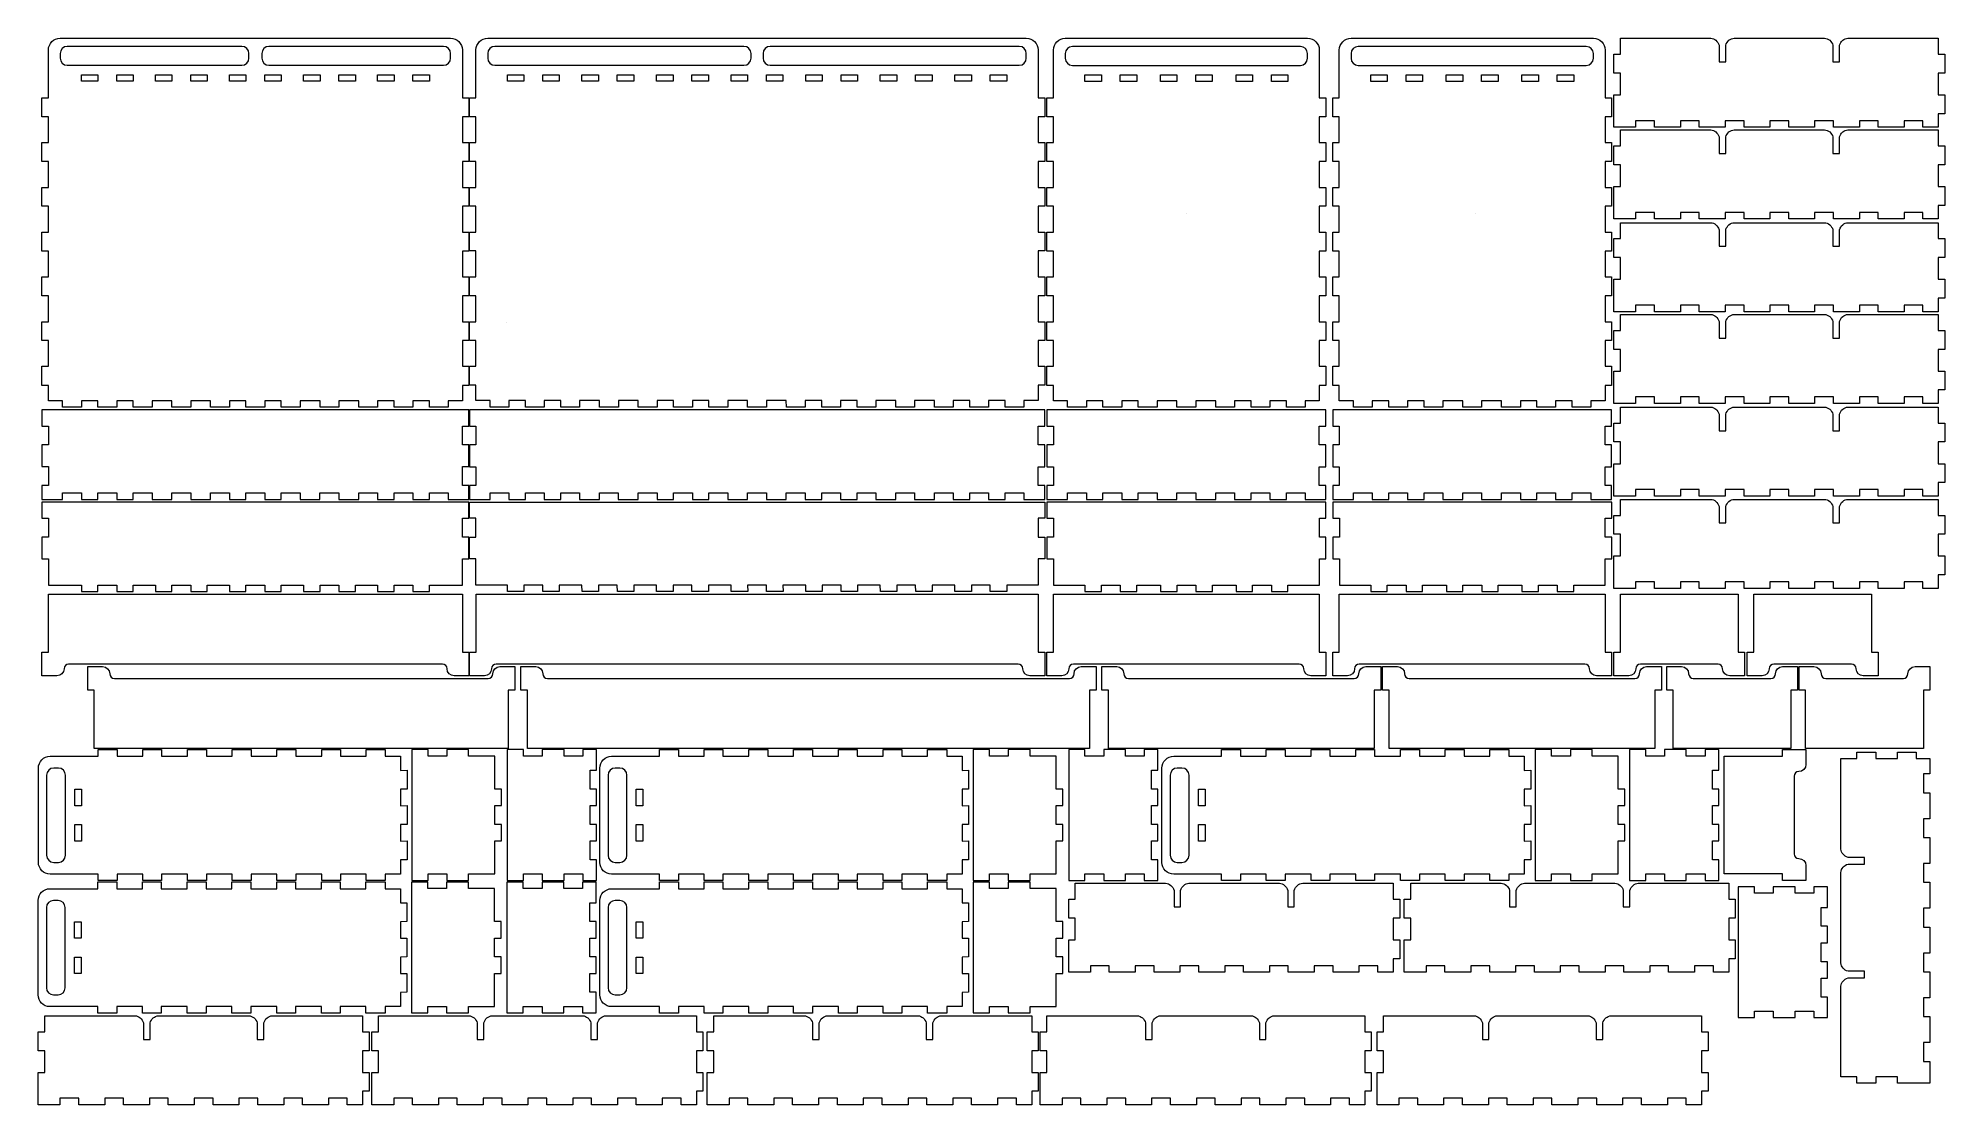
# Model space of a CAD drawing. Header units: inches. Extents: x 0 to 810, y -454 to -1.
import ezdxf

# ---------------------------------------------------------------- set-up
doc = ezdxf.new("R2010")
doc.units = ezdxf.units.IN
doc.header["$MEASUREMENT"] = 0
doc.layers.add('Layer 1', color=7, linetype='Continuous')

# ---------------------------------------------------------------- blocks, each defined once
blk = doc.blocks.new('block 3')
at = {"layer": 'Layer 1', "lineweight": 0}
for points in [[(25.37, -19.3), (18.37, -19.3), (18.37, -16.5), (25.37, -16.5), (25.37, -19.3)], [(40.37, -19.3), (33.37, -19.3), (33.37, -16.5), (40.37, -16.5), (40.37, -19.3)]]:
    blk.add_lwpolyline(points, dxfattribs=at)
blk = doc.blocks.new('block 4')
at = {"layer": 'Layer 1', "lineweight": 0}
blk.add_lwpolyline([(103.26, -19.3), (96.26, -19.3), (96.26, -16.5), (103.26, -16.5), (103.26, -19.3)], dxfattribs=at)
blk = doc.blocks.new('block 5')
at = {"layer": 'Layer 1', "lineweight": 0}
for points in [[(12.37, -12.5), (10.71, -12.5), (9.37, -11.16), (9.37, -9.5), (9.37, -9.5), (9.37, -7.5), (9.37, -7.5), (9.37, -5.84), (10.71, -4.5), (12.37, -4.5), (12.37, -4.5), (86.52, -4.5), (86.52, -4.5), (88.18, -4.5), (89.52, -5.84), (89.52, -7.5), (89.52, -7.5), (89.52, -9.5), (89.52, -9.5), (89.52, -11.16), (88.18, -12.5), (86.52, -12.5), (86.52, -12.5), (12.37, -12.5), (12.37, -12.5)], [(97.97, -12.5), (96.31, -12.5), (94.97, -11.16), (94.97, -9.5), (94.97, -9.5), (94.97, -7.5), (94.97, -7.5), (94.97, -5.84), (96.31, -4.5), (97.97, -4.5), (97.97, -4.5), (172.12, -4.5), (172.12, -4.5), (173.78, -4.5), (175.12, -5.84), (175.12, -7.5), (175.12, -7.5), (175.12, -9.5), (175.12, -9.5), (175.12, -11.16), (173.78, -12.5), (172.12, -12.5), (172.12, -12.5), (97.97, -12.5), (97.97, -12.5)]]:
    blk.add_open_spline(points, degree=3, knots=[0, 0, 0, 0, 1, 1, 1, 2, 2, 2, 3, 3, 3, 4, 4, 4, 5, 5, 5, 6, 6, 6, 7, 7, 7, 8, 8, 8, 8], dxfattribs=at)
blk = doc.blocks.new('block 2')
at = {"layer": 'Layer 1', "lineweight": 0}
for points in [[(56.8, -19.3), (49.8, -19.3), (49.8, -16.5), (56.8, -16.5), (56.8, -19.3)], [(71.8, -19.3), (64.8, -19.3), (64.8, -16.5), (71.8, -16.5), (71.8, -19.3)], [(88.23, -19.3), (81.23, -19.3), (81.23, -16.5), (88.23, -16.5), (88.23, -19.3)], [(119.69, -19.3), (112.69, -19.3), (112.69, -16.5), (119.69, -16.5), (119.69, -19.3)], [(134.69, -19.3), (127.69, -19.3), (127.69, -16.5), (134.69, -16.5), (134.69, -19.3)], [(151.12, -19.3), (144.12, -19.3), (144.12, -16.5), (151.12, -16.5), (151.12, -19.3)], [(166.12, -19.3), (159.12, -19.3), (159.12, -16.5), (166.12, -16.5), (166.12, -19.3)]]:
    blk.add_lwpolyline(points, dxfattribs=at)
blk.add_open_spline([(136.12, -154.8), (136.12, -154.8), (136.12, -157.56), (136.12, -157.56), (136.12, -157.56), (144.12, -157.56), (144.12, -157.56), (144.12, -157.56), (144.12, -154.8), (144.12, -154.8), (144.12, -154.8), (151.12, -154.8), (151.12, -154.8), (151.12, -154.8), (151.12, -157.56), (151.12, -157.56), (151.12, -157.56), (159.12, -157.56), (159.12, -157.56), (159.12, -157.56), (159.12, -154.8), (159.12, -154.8), (159.12, -154.8), (166.12, -154.8), (166.12, -154.8), (166.12, -154.8), (166.12, -157.56), (166.12, -157.56), (166.12, -157.56), (174.12, -157.56), (174.12, -157.56), (174.12, -157.56), (174.12, -154.8), (174.12, -154.8), (174.12, -154.8), (180.12, -154.8), (180.12, -154.8), (180.12, -154.8), (180.12, -148.3), (180.12, -148.3), (180.12, -148.3), (182.95, -148.3), (182.95, -148.3), (182.95, -148.3), (182.95, -140.19), (182.95, -140.19), (182.95, -140.19), (180.12, -140.19), (180.12, -140.19), (180.12, -140.19), (180.12, -129.3), (180.12, -129.3), (180.12, -129.3), (182.95, -129.3), (182.95, -129.3), (182.95, -129.3), (182.95, -121.3), (182.95, -121.3), (182.95, -121.3), (180.12, -121.3), (180.12, -121.3), (180.12, -121.3), (180.12, -110.3), (180.12, -110.3), (180.12, -110.3), (182.95, -110.3), (182.95, -110.3), (182.95, -110.3), (182.95, -102.3), (182.95, -102.3), (182.95, -102.3), (180.12, -102.3), (180.12, -102.3), (180.12, -102.3), (180.12, -91.3), (180.12, -91.3), (180.12, -91.3), (182.95, -91.3), (182.95, -91.3), (182.95, -91.3), (182.95, -83.3), (182.95, -83.3), (182.95, -83.3), (180.12, -83.3), (180.12, -83.3), (180.12, -83.3), (180.12, -72.3), (180.12, -72.3), (180.12, -72.3), (182.95, -72.3), (182.95, -72.3), (182.95, -72.3), (182.95, -64.3), (182.95, -64.3), (182.95, -64.3), (180.12, -64.3), (180.12, -64.3), (180.12, -64.3), (180.12, -53.3), (180.12, -53.3), (180.12, -53.3), (182.95, -53.3), (182.95, -53.3), (182.95, -53.3), (182.95, -45.3), (182.95, -45.3), (182.95, -45.3), (180.12, -45.3), (180.12, -45.3), (180.12, -45.3), (180.12, -34.4), (180.12, -34.4), (180.12, -34.4), (182.95, -34.4), (182.95, -34.4), (182.95, -34.4), (182.95, -26.3), (182.95, -26.3), (182.95, -26.3), (180.12, -26.3), (180.12, -26.3), (180.12, -26.3), (180.12, -16), (180.12, -16), (180.12, -16), (180.12, -11), (180.12, -11), (180.12, -11), (180.12, -9), (180.12, -9), (180.12, -9), (180.12, -6), (180.12, -6), (180.12, -3.24), (177.88, -1), (175.12, -1), (175.12, -1), (9.37, -1), (9.37, -1), (6.6, -1), (4.37, -3.24), (4.37, -6), (4.37, -6), (4.37, -9), (4.37, -9), (4.37, -9), (4.37, -11), (4.37, -11), (4.37, -11), (4.37, -16), (4.37, -16), (4.37, -16), (4.37, -26.3), (4.37, -26.3), (4.37, -26.3), (1.5, -26.3), (1.5, -26.3), (1.5, -26.3), (1.5, -34.4), (1.5, -34.4), (1.5, -34.4), (4.37, -34.4), (4.37, -34.4), (4.37, -34.4), (4.37, -45.3), (4.37, -45.3), (4.37, -45.3), (1.5, -45.3), (1.5, -45.3), (1.5, -45.3), (1.5, -53.3), (1.5, -53.3), (1.5, -53.3), (4.37, -53.3), (4.37, -53.3), (4.37, -53.3), (4.37, -64.3), (4.37, -64.3), (4.37, -64.3), (1.5, -64.3), (1.5, -64.3), (1.5, -64.3), (1.5, -72.3), (1.5, -72.3), (1.5, -72.3), (4.37, -72.3), (4.37, -72.3), (4.37, -72.3), (4.37, -83.3), (4.37, -83.3), (4.37, -83.3), (1.5, -83.3), (1.5, -83.3), (1.5, -83.3), (1.5, -91.3), (1.5, -91.3), (1.5, -91.3), (4.37, -91.3), (4.37, -91.3), (4.37, -91.3), (4.37, -102.3), (4.37, -102.3), (4.37, -102.3), (1.5, -102.3), (1.5, -102.3), (1.5, -102.3), (1.5, -110.3), (1.5, -110.3), (1.5, -110.3), (4.37, -110.3), (4.37, -110.3), (4.37, -110.3), (4.37, -121.3), (4.37, -121.3), (4.37, -121.3), (1.5, -121.3), (1.5, -121.3), (1.5, -121.3), (1.5, -129.3), (1.5, -129.3), (1.5, -129.3), (4.37, -129.3), (4.37, -129.3), (4.37, -129.3), (4.37, -140.19), (4.37, -140.19), (4.37, -140.19), (1.5, -140.19), (1.5, -140.19), (1.5, -140.19), (1.5, -148.3), (1.5, -148.3), (1.5, -148.3), (4.37, -148.3), (4.37, -148.3), (4.37, -148.3), (4.37, -154.8), (4.37, -154.8), (4.37, -154.8), (10.37, -154.8), (10.37, -154.8), (10.37, -154.8), (10.37, -157.56), (10.37, -157.56), (10.37, -157.56), (18.37, -157.56), (18.37, -157.56), (18.37, -157.56), (18.37, -154.8), (18.37, -154.8), (18.37, -154.8), (25.37, -154.8), (25.37, -154.8), (25.37, -154.8), (25.37, -157.56), (25.37, -157.56), (25.37, -157.56), (33.37, -157.56), (33.37, -157.56), (33.37, -157.56), (33.37, -154.8), (33.37, -154.8), (33.37, -154.8), (40.37, -154.8), (40.37, -154.8), (40.37, -154.8), (40.37, -157.56), (40.37, -157.56), (40.37, -157.56), (48.37, -157.56), (48.37, -157.56), (48.37, -157.56), (48.37, -154.8), (48.37, -154.8), (48.37, -154.8), (56.8, -154.8), (56.8, -154.8), (56.8, -154.8), (56.8, -157.56), (56.8, -157.56), (56.8, -157.56), (64.8, -157.56), (64.8, -157.56), (64.8, -157.56), (64.8, -154.8), (64.8, -154.8), (64.8, -154.8), (73.23, -154.8), (73.23, -154.8), (73.23, -154.8), (73.23, -157.56), (73.23, -157.56), (73.23, -157.56), (81.23, -157.56), (81.23, -157.56), (81.23, -157.56), (81.23, -154.8), (81.23, -154.8), (81.23, -154.8), (88.23, -154.8), (88.23, -154.8), (88.23, -154.8), (88.23, -157.56), (88.23, -157.56), (88.23, -157.56), (96.23, -157.56), (96.23, -157.56), (96.23, -157.56), (96.23, -154.8), (96.23, -154.8), (96.23, -154.8), (103.23, -154.8), (103.23, -154.8), (103.23, -154.8), (103.23, -157.56), (103.23, -157.56), (103.23, -157.56), (111.23, -157.56), (111.23, -157.56), (111.23, -157.56), (111.23, -154.8), (111.23, -154.8), (111.23, -154.8), (119.69, -154.8), (119.69, -154.8), (119.69, -154.8), (119.69, -157.56), (119.69, -157.56), (119.69, -157.56), (127.69, -157.56), (127.69, -157.56), (127.69, -157.56), (127.69, -154.8), (127.69, -154.8), (127.69, -154.8), (136.12, -154.8), (136.12, -154.8)], degree=3, knots=[0, 0, 0, 0, 1, 1, 1, 2, 2, 2, 3, 3, 3, 4, 4, 4, 5, 5, 5, 6, 6, 6, 7, 7, 7, 8, 8, 8, 9, 9, 9, 10, 10, 10, 11, 11, 11, 12, 12, 12, 13, 13, 13, 14, 14, 14, 15, 15, 15, 16, 16, 16, 17, 17, 17, 18, 18, 18, 19, 19, 19, 20, 20, 20, 21, 21, 21, 22, 22, 22, 23, 23, 23, 24, 24, 24, 25, 25, 25, 26, 26, 26, 27, 27, 27, 28, 28, 28, 29, 29, 29, 30, 30, 30, 31, 31, 31, 32, 32, 32, 33, 33, 33, 34, 34, 34, 35, 35, 35, 36, 36, 36, 37, 37, 37, 38, 38, 38, 39, 39, 39, 40, 40, 40, 41, 41, 41, 42, 42, 42, 43, 43, 43, 44, 44, 44, 45, 45, 45, 46, 46, 46, 47, 47, 47, 48, 48, 48, 49, 49, 49, 50, 50, 50, 51, 51, 51, 52, 52, 52, 53, 53, 53, 54, 54, 54, 55, 55, 55, 56, 56, 56, 57, 57, 57, 58, 58, 58, 59, 59, 59, 60, 60, 60, 61, 61, 61, 62, 62, 62, 63, 63, 63, 64, 64, 64, 65, 65, 65, 66, 66, 66, 67, 67, 67, 68, 68, 68, 69, 69, 69, 70, 70, 70, 71, 71, 71, 72, 72, 72, 73, 73, 73, 74, 74, 74, 75, 75, 75, 76, 76, 76, 77, 77, 77, 78, 78, 78, 79, 79, 79, 80, 80, 80, 81, 81, 81, 82, 82, 82, 83, 83, 83, 84, 84, 84, 85, 85, 85, 86, 86, 86, 87, 87, 87, 88, 88, 88, 89, 89, 89, 90, 90, 90, 91, 91, 91, 92, 92, 92, 93, 93, 93, 94, 94, 94, 95, 95, 95, 96, 96, 96, 97, 97, 97, 98, 98, 98, 99, 99, 99, 100, 100, 100, 101, 101, 101, 102, 102, 102, 103, 103, 103, 104, 104, 104, 105, 105, 105, 106, 106, 106, 107, 107, 107, 108, 108, 108, 109, 109, 109, 110, 110, 110, 111, 111, 111, 112, 112, 112, 112], dxfattribs=at)
at = {"layer": 'Layer 1'}
for name in ['block 5', 'block 3', 'block 4']:
    blk.add_blockref(name, (0, 0), dxfattribs=at)
blk = doc.blocks.new('block 7')
at = {"layer": 'Layer 1', "lineweight": 0}
for points in [[(206.27, -19.29), (199.27, -19.29), (199.27, -16.49), (206.27, -16.49), (206.27, -19.29)], [(221.27, -19.29), (214.27, -19.29), (214.27, -16.49), (221.27, -16.49), (221.27, -19.29)]]:
    blk.add_lwpolyline(points, dxfattribs=at)
blk = doc.blocks.new('block 8')
at = {"layer": 'Layer 1', "lineweight": 0}
for points in [[(237.93, -19.29), (230.93, -19.29), (230.93, -16.49), (237.93, -16.49), (237.93, -19.29)], [(252.93, -19.29), (245.93, -19.29), (245.93, -16.49), (252.93, -16.49), (252.93, -19.29)]]:
    blk.add_lwpolyline(points, dxfattribs=at)
blk = doc.blocks.new('block 9')
at = {"layer": 'Layer 1', "lineweight": 0}
for points in [[(269.6, -19.29), (262.6, -19.29), (262.6, -16.49), (269.6, -16.49), (269.6, -19.29)], [(284.6, -19.28), (277.6, -19.28), (277.6, -16.5), (284.6, -16.5), (284.6, -19.28)]]:
    blk.add_lwpolyline(points, dxfattribs=at)
blk = doc.blocks.new('block 10')
at = {"layer": 'Layer 1', "lineweight": 0}
for points in [[(301.26, -19.29), (294.26, -19.29), (294.26, -16.49), (301.26, -16.49), (301.26, -19.29)], [(316.26, -19.29), (309.26, -19.29), (309.26, -16.49), (316.26, -16.49), (316.26, -19.29)]]:
    blk.add_lwpolyline(points, dxfattribs=at)
blk = doc.blocks.new('block 11')
at = {"layer": 'Layer 1', "lineweight": 0}
for points in [[(332.93, -19.29), (325.93, -19.29), (325.93, -16.49), (332.93, -16.49), (332.93, -19.29)], [(347.93, -19.29), (340.93, -19.29), (340.93, -16.49), (347.93, -16.49), (347.93, -19.29)]]:
    blk.add_lwpolyline(points, dxfattribs=at)
blk = doc.blocks.new('block 12')
at = {"layer": 'Layer 1', "lineweight": 0}
for points in [[(364.59, -19.29), (357.59, -19.29), (357.59, -16.49), (364.59, -16.49), (364.59, -19.29)], [(379.59, -19.29), (372.59, -19.29), (372.59, -16.49), (379.59, -16.49), (379.59, -19.29)]]:
    blk.add_lwpolyline(points, dxfattribs=at)
blk = doc.blocks.new('block 13')
at = {"layer": 'Layer 1', "lineweight": 0}
for points in [[(396.26, -19.29), (389.26, -19.29), (389.26, -16.49), (396.26, -16.49), (396.26, -19.29)], [(411.26, -19.29), (404.26, -19.29), (404.26, -16.49), (411.26, -16.49), (411.26, -19.29)]]:
    blk.add_lwpolyline(points, dxfattribs=at)
blk = doc.blocks.new('block 6')
at = {"layer": 'Layer 1', "lineweight": 0}
blk.add_lwpolyline([(298.79, -16.49), (298.79, -16.49)], dxfattribs=at)
for points, knots in [([(190.92, -0.99), (188.16, -0.99), (185.92, -3.23), (185.92, -5.99), (185.92, -5.99), (185.92, -8.99), (185.92, -8.99), (185.92, -8.99), (185.92, -10.99), (185.92, -10.99), (185.92, -10.99), (185.92, -15.99), (185.92, -15.99), (185.92, -15.99), (185.92, -26.29), (185.92, -26.29), (185.92, -26.29), (183.18, -26.29), (183.18, -26.29), (183.18, -26.29), (183.18, -34.39), (183.18, -34.39), (183.18, -34.39), (185.92, -34.39), (185.92, -34.39), (185.92, -34.39), (185.92, -45.29), (185.92, -45.29), (185.92, -45.29), (183.18, -45.29), (183.18, -45.29), (183.18, -45.29), (183.18, -53.29), (183.18, -53.29), (183.18, -53.29), (185.92, -53.29), (185.92, -53.29), (185.92, -53.29), (185.92, -64.29), (185.92, -64.29), (185.92, -64.29), (183.18, -64.29), (183.18, -64.29), (183.18, -64.29), (183.18, -72.29), (183.18, -72.29), (183.18, -72.29), (185.92, -72.29), (185.92, -72.29), (185.92, -72.29), (185.92, -83.29), (185.92, -83.29), (185.92, -83.29), (183.18, -83.29), (183.18, -83.29), (183.18, -83.29), (183.18, -91.29), (183.18, -91.29), (183.18, -91.29), (185.92, -91.29), (185.92, -91.29), (185.92, -91.29), (185.92, -102.29), (185.92, -102.29), (185.92, -102.29), (183.18, -102.29), (183.18, -102.29), (183.18, -102.29), (183.18, -110.29), (183.18, -110.29), (183.18, -110.29), (185.92, -110.29), (185.92, -110.29), (185.92, -110.29), (185.92, -121.29), (185.92, -121.29), (185.92, -121.29), (183.18, -121.29), (183.18, -121.29), (183.18, -121.29), (183.18, -129.29), (183.18, -129.29), (183.18, -129.29), (185.92, -129.29), (185.92, -129.29), (185.92, -129.29), (185.92, -140.18), (185.92, -140.18), (185.92, -140.18), (183.18, -140.18), (183.18, -140.18), (183.18, -140.18), (183.18, -148.29), (183.18, -148.29), (183.18, -148.29), (185.92, -148.29), (185.92, -148.29), (185.92, -148.29), (185.92, -154.79), (185.92, -154.79), (185.92, -154.79), (191.92, -154.79), (191.92, -154.79), (191.92, -154.79), (191.92, -157.57), (191.92, -157.57), (191.92, -157.57), (199.92, -157.57), (199.92, -157.57), (199.92, -157.57), (199.92, -154.79), (199.92, -154.79), (199.92, -154.79), (206.93, -154.79), (206.93, -154.79), (206.93, -154.79), (206.93, -157.57), (206.93, -157.57), (206.93, -157.57), (214.92, -157.57), (214.92, -157.57), (214.92, -157.57), (214.92, -154.79), (214.92, -154.79), (214.92, -154.79), (221.92, -154.79), (221.92, -154.79), (221.92, -154.79), (221.92, -157.57), (221.92, -157.57), (221.92, -157.57), (229.92, -157.57), (229.92, -157.57), (229.92, -157.57), (229.92, -154.79), (229.92, -154.79), (229.92, -154.79), (238.36, -154.79), (238.36, -154.79), (238.36, -154.79), (238.36, -157.57), (238.36, -157.57), (238.36, -157.57), (246.36, -157.57), (246.36, -157.57), (246.36, -157.57), (246.36, -154.79), (246.36, -154.79), (246.36, -154.79), (254.79, -154.79), (254.79, -154.79), (254.79, -154.79), (254.79, -157.57), (254.79, -157.57), (254.79, -157.57), (262.79, -157.57), (262.79, -157.57), (262.79, -157.57), (262.79, -154.79), (262.79, -154.79), (262.79, -154.79), (269.79, -154.79), (269.79, -154.79), (269.79, -154.79), (269.79, -157.57), (269.79, -157.57), (269.79, -157.57), (277.79, -157.57), (277.79, -157.57), (277.79, -157.57), (277.79, -154.79), (277.79, -154.79), (277.79, -154.79), (284.79, -154.79), (284.79, -154.79), (284.79, -154.79), (284.79, -157.57), (284.79, -157.57), (284.79, -157.57), (292.79, -157.57), (292.79, -157.57), (292.79, -157.57), (292.79, -154.79), (292.79, -154.79), (292.79, -154.79), (301.26, -154.79), (301.26, -154.79), (301.26, -154.79), (301.26, -157.57), (301.26, -157.57), (301.26, -157.57), (309.26, -157.57), (309.26, -157.57), (309.26, -157.57), (309.26, -154.79), (309.26, -154.79), (309.26, -154.79), (317.69, -154.79), (317.69, -154.79), (317.69, -154.79), (317.74, -157.57), (317.74, -157.57), (317.74, -157.57), (325.74, -157.57), (325.74, -157.57), (325.74, -157.57), (325.74, -154.79), (325.74, -154.79), (325.74, -154.79), (332.74, -154.79), (332.74, -154.79), (332.74, -154.79), (332.74, -157.57), (332.74, -157.57), (332.74, -157.57), (340.74, -157.57), (340.74, -157.57), (340.74, -157.57), (340.74, -154.79), (340.74, -154.79), (340.74, -154.79), (347.74, -154.79), (347.74, -154.79), (347.74, -154.79), (347.74, -157.57), (347.74, -157.57), (347.74, -157.57), (355.74, -157.57), (355.74, -157.57), (355.74, -157.57), (355.74, -154.79), (355.74, -154.79), (355.74, -154.79), (364.17, -154.79), (364.17, -154.79), (364.17, -154.79), (364.17, -157.57), (364.17, -157.57), (364.17, -157.57), (372.17, -157.57), (372.17, -157.57), (372.17, -157.57), (372.17, -154.79), (372.17, -154.79), (372.17, -154.79), (380.6, -154.79), (380.6, -154.79), (380.6, -154.79), (380.6, -157.57), (380.6, -157.57), (380.6, -157.57), (388.6, -157.57), (388.6, -157.57), (388.6, -157.57), (388.6, -154.79), (388.6, -154.79), (388.6, -154.79), (395.6, -154.79), (395.6, -154.79), (395.6, -154.79), (395.6, -157.57), (395.6, -157.57), (395.6, -157.57), (403.6, -157.57), (403.6, -157.57), (403.6, -157.57), (403.6, -154.79), (403.6, -154.79), (403.6, -154.79), (410.6, -154.79), (410.6, -154.79), (410.6, -154.79), (410.6, -157.57), (410.6, -157.57), (410.6, -157.57), (418.6, -157.57), (418.6, -157.57), (418.6, -157.57), (418.6, -154.79), (418.6, -154.79), (418.6, -154.79), (424.6, -154.79), (424.6, -154.79), (424.6, -154.79), (424.6, -148.29), (424.6, -148.29), (424.6, -148.29), (427.39, -148.29), (427.39, -148.29), (427.39, -148.29), (427.39, -140.18), (427.39, -140.18), (427.39, -140.18), (424.6, -140.18), (424.6, -140.18), (424.6, -140.18), (424.6, -129.29), (424.6, -129.29), (424.6, -129.29), (427.39, -129.29), (427.39, -129.29), (427.39, -129.29), (427.39, -121.29), (427.39, -121.29), (427.39, -121.29), (424.6, -121.29), (424.6, -121.29), (424.6, -121.29), (424.6, -110.29), (424.6, -110.29), (424.6, -110.29), (427.39, -110.29), (427.39, -110.29), (427.39, -110.29), (427.39, -102.29), (427.39, -102.29), (427.39, -102.29), (424.6, -102.29), (424.6, -102.29), (424.6, -102.29), (424.6, -91.29), (424.6, -91.29), (424.6, -91.29), (427.39, -91.29), (427.39, -91.29), (427.39, -91.29), (427.39, -83.29), (427.39, -83.29), (427.39, -83.29), (424.6, -83.29), (424.6, -83.29), (424.6, -83.29), (424.6, -72.29), (424.6, -72.29), (424.6, -72.29), (427.39, -72.29), (427.39, -72.29), (427.39, -72.29), (427.39, -64.29), (427.39, -64.29), (427.39, -64.29), (424.6, -64.29), (424.6, -64.29), (424.6, -64.29), (424.6, -53.29), (424.6, -53.29), (424.6, -53.29), (427.39, -53.29), (427.39, -53.29), (427.39, -53.29), (427.39, -45.29), (427.39, -45.29), (427.39, -45.29), (424.6, -45.29), (424.6, -45.29), (424.6, -45.29), (424.6, -34.39), (424.6, -34.39), (424.6, -34.39), (427.39, -34.39), (427.39, -34.39), (427.39, -34.39), (427.39, -26.29), (427.39, -26.29), (427.39, -26.29), (424.6, -26.29), (424.6, -26.29), (424.6, -26.29), (424.6, -15.99), (424.6, -15.99), (424.6, -15.99), (424.6, -10.99), (424.6, -10.99), (424.6, -10.99), (424.6, -8.99), (424.6, -8.99), (424.6, -8.99), (424.6, -5.99), (424.6, -5.99), (424.6, -3.23), (422.36, -0.99), (419.6, -0.99), (419.6, -0.99), (190.92, -0.99), (190.92, -0.99)], [0, 0, 0, 0, 1, 1, 1, 2, 2, 2, 3, 3, 3, 4, 4, 4, 5, 5, 5, 6, 6, 6, 7, 7, 7, 8, 8, 8, 9, 9, 9, 10, 10, 10, 11, 11, 11, 12, 12, 12, 13, 13, 13, 14, 14, 14, 15, 15, 15, 16, 16, 16, 17, 17, 17, 18, 18, 18, 19, 19, 19, 20, 20, 20, 21, 21, 21, 22, 22, 22, 23, 23, 23, 24, 24, 24, 25, 25, 25, 26, 26, 26, 27, 27, 27, 28, 28, 28, 29, 29, 29, 30, 30, 30, 31, 31, 31, 32, 32, 32, 33, 33, 33, 34, 34, 34, 35, 35, 35, 36, 36, 36, 37, 37, 37, 38, 38, 38, 39, 39, 39, 40, 40, 40, 41, 41, 41, 42, 42, 42, 43, 43, 43, 44, 44, 44, 45, 45, 45, 46, 46, 46, 47, 47, 47, 48, 48, 48, 49, 49, 49, 50, 50, 50, 51, 51, 51, 52, 52, 52, 53, 53, 53, 54, 54, 54, 55, 55, 55, 56, 56, 56, 57, 57, 57, 58, 58, 58, 59, 59, 59, 60, 60, 60, 61, 61, 61, 62, 62, 62, 63, 63, 63, 64, 64, 64, 65, 65, 65, 66, 66, 66, 67, 67, 67, 68, 68, 68, 69, 69, 69, 70, 70, 70, 71, 71, 71, 72, 72, 72, 73, 73, 73, 74, 74, 74, 75, 75, 75, 76, 76, 76, 77, 77, 77, 78, 78, 78, 79, 79, 79, 80, 80, 80, 81, 81, 81, 82, 82, 82, 83, 83, 83, 84, 84, 84, 85, 85, 85, 86, 86, 86, 87, 87, 87, 88, 88, 88, 89, 89, 89, 90, 90, 90, 91, 91, 91, 92, 92, 92, 93, 93, 93, 94, 94, 94, 95, 95, 95, 96, 96, 96, 97, 97, 97, 98, 98, 98, 99, 99, 99, 100, 100, 100, 101, 101, 101, 102, 102, 102, 103, 103, 103, 104, 104, 104, 105, 105, 105, 106, 106, 106, 107, 107, 107, 108, 108, 108, 109, 109, 109, 110, 110, 110, 111, 111, 111, 112, 112, 112, 113, 113, 113, 114, 114, 114, 115, 115, 115, 116, 116, 116, 117, 117, 117, 118, 118, 118, 119, 119, 119, 120, 120, 120, 121, 121, 121, 122, 122, 122, 123, 123, 123, 124, 124, 124, 125, 125, 125, 126, 126, 126, 127, 127, 127, 128, 128, 128, 128]), ([(193.92, -12.49), (192.27, -12.49), (190.92, -11.14), (190.92, -9.49), (190.92, -9.49), (190.92, -7.49), (190.92, -7.49), (190.92, -5.83), (192.27, -4.49), (193.92, -4.49), (193.92, -4.49), (299.71, -4.49), (299.71, -4.49), (301.37, -4.49), (302.71, -5.83), (302.71, -7.49), (302.71, -7.49), (302.71, -9.49), (302.71, -9.49), (302.71, -11.14), (301.37, -12.49), (299.71, -12.49), (299.71, -12.49), (193.92, -12.49), (193.92, -12.49)], [0, 0, 0, 0, 1, 1, 1, 2, 2, 2, 3, 3, 3, 4, 4, 4, 5, 5, 5, 6, 6, 6, 7, 7, 7, 8, 8, 8, 8]), ([(310.81, -12.49), (309.15, -12.49), (307.81, -11.14), (307.81, -9.49), (307.81, -9.49), (307.81, -7.49), (307.81, -7.49), (307.81, -5.83), (309.15, -4.49), (310.81, -4.49), (310.81, -4.49), (416.6, -4.49), (416.6, -4.49), (418.26, -4.49), (419.6, -5.83), (419.6, -7.49), (419.6, -7.49), (419.6, -9.49), (419.6, -9.49), (419.6, -11.14), (418.26, -12.49), (416.6, -12.49), (416.6, -12.49), (310.81, -12.49), (310.81, -12.49)], [0, 0, 0, 0, 1, 1, 1, 2, 2, 2, 3, 3, 3, 4, 4, 4, 5, 5, 5, 6, 6, 6, 7, 7, 7, 8, 8, 8, 8])]:
    blk.add_open_spline(points, degree=3, knots=knots, dxfattribs=at)
at = {"layer": 'Layer 1'}
for name in ['block 7', 'block 8', 'block 9', 'block 10', 'block 11', 'block 12', 'block 13']:
    blk.add_blockref(name, (0, 0), dxfattribs=at)
blk = doc.blocks.new('block 15')
at = {"layer": 'Layer 1', "lineweight": 0}
for points, knots in [([(546.77, -34.43), (546.77, -34.43), (546.77, -26.32), (546.77, -26.32), (546.77, -26.32), (544, -26.32), (544, -26.32), (544, -26.32), (544, -16.02), (544, -16.02), (544, -16.02), (544, -11.02), (544, -11.02), (544, -11.02), (544, -9.02), (544, -9.02), (544, -9.02), (544, -6.02), (544, -6.02), (544, -3.26), (541.76, -1.02), (539, -1.02), (539, -1.02), (499, -1.02), (499, -1.02), (499, -1.02), (476.14, -1.02), (476.14, -1.02), (476.14, -1.02), (436.14, -1.02), (436.14, -1.02), (433.38, -1.02), (431.14, -3.26), (431.14, -6.02), (431.14, -6.02), (431.14, -9.02), (431.14, -9.02), (431.14, -9.02), (431.14, -11.02), (431.14, -11.02), (431.14, -11.02), (431.14, -16.02), (431.14, -16.02), (431.14, -16.02), (431.14, -26.32), (431.14, -26.32), (431.14, -26.32), (428.33, -26.32), (428.33, -26.32), (428.33, -26.32), (428.33, -34.43), (428.33, -34.43), (428.33, -34.43), (431.14, -34.43), (431.14, -34.43), (431.14, -34.43), (431.14, -45.32), (431.14, -45.32), (431.14, -45.32), (428.33, -45.32), (428.33, -45.32), (428.33, -45.32), (428.33, -53.32), (428.33, -53.32), (428.33, -53.32), (431.14, -53.32), (431.14, -53.32), (431.14, -53.32), (431.14, -64.32), (431.14, -64.32), (431.14, -64.32), (428.33, -64.32), (428.33, -64.32), (428.33, -64.32), (428.33, -72.32), (428.33, -72.32), (428.33, -72.32), (431.14, -72.32), (431.14, -72.32), (431.14, -72.32), (431.14, -83.32), (431.14, -83.32), (431.14, -83.32), (428.33, -83.32), (428.33, -83.32), (428.33, -83.32), (428.33, -91.32), (428.33, -91.32), (428.33, -91.32), (431.14, -91.32), (431.14, -91.32), (431.14, -91.32), (431.14, -102.32), (431.14, -102.32), (431.14, -102.32), (428.33, -102.32), (428.33, -102.32), (428.33, -102.32), (428.33, -110.32), (428.33, -110.32), (428.33, -110.32), (431.14, -110.32), (431.14, -110.32), (431.14, -110.32), (431.14, -121.32), (431.14, -121.32), (431.14, -121.32), (428.33, -121.32), (428.33, -121.32), (428.33, -121.32), (428.33, -129.32), (428.33, -129.32), (428.33, -129.32), (431.14, -129.32), (431.14, -129.32), (431.14, -129.32), (431.14, -140.22), (431.14, -140.22), (431.14, -140.22), (428.33, -140.22), (428.33, -140.22), (428.33, -140.22), (428.33, -148.32), (428.33, -148.32), (428.33, -148.32), (431.14, -148.32), (431.14, -148.32), (431.14, -148.32), (431.14, -154.82), (431.14, -154.82), (431.14, -154.82), (437.14, -154.82), (437.14, -154.82), (437.14, -154.82), (437.14, -157.54), (437.14, -157.54), (437.14, -157.54), (445.14, -157.54), (445.14, -157.54), (445.14, -157.54), (445.14, -154.82), (445.14, -154.82), (445.14, -154.82), (452.14, -154.82), (452.14, -154.82), (452.14, -154.82), (452.14, -157.54), (452.14, -157.54), (452.14, -157.54), (460.14, -157.54), (460.14, -157.54), (460.14, -157.54), (460.14, -154.82), (460.14, -154.82), (460.14, -154.82), (467.14, -154.82), (467.14, -154.82), (467.14, -154.82), (467.14, -157.54), (467.14, -157.54), (467.14, -157.54), (475.14, -157.54), (475.14, -157.54), (475.14, -157.54), (475.14, -154.82), (475.14, -154.82), (475.14, -154.82), (483.57, -154.82), (483.57, -154.82), (483.57, -154.82), (483.57, -157.54), (483.57, -157.54), (483.57, -157.54), (491.57, -157.54), (491.57, -157.54), (491.57, -157.54), (491.57, -154.82), (491.57, -154.82), (491.57, -154.82), (500, -154.82), (500, -154.82), (500, -154.82), (500, -157.54), (500, -157.54), (500, -157.54), (508, -157.54), (508, -157.54), (508, -157.54), (508, -154.82), (508, -154.82), (508, -154.82), (515, -154.82), (515, -154.82), (515, -154.82), (515, -157.54), (515, -157.54), (515, -157.54), (523, -157.54), (523, -157.54), (523, -157.54), (523, -154.82), (523, -154.82), (523, -154.82), (530, -154.82), (530, -154.82), (530, -154.82), (530, -157.54), (530, -157.54), (530, -157.54), (538, -157.54), (538, -157.54), (538, -157.54), (538, -154.82), (538, -154.82), (538, -154.82), (544, -154.82), (544, -154.82), (544, -154.82), (544, -148.32), (544, -148.32), (544, -148.32), (546.77, -148.32), (546.77, -148.32), (546.77, -148.32), (546.77, -140.22), (546.77, -140.22), (546.77, -140.22), (544, -140.22), (544, -140.22), (544, -140.22), (544, -129.32), (544, -129.32), (544, -129.32), (546.77, -129.32), (546.77, -129.32), (546.77, -129.32), (546.77, -121.32), (546.77, -121.32), (546.77, -121.32), (544, -121.32), (544, -121.32), (544, -121.32), (544, -110.32), (544, -110.32), (544, -110.32), (546.77, -110.32), (546.77, -110.32), (546.77, -110.32), (546.77, -102.32), (546.77, -102.32), (546.77, -102.32), (544, -102.32), (544, -102.32), (544, -102.32), (544, -91.32), (544, -91.32), (544, -91.32), (546.77, -91.32), (546.77, -91.32), (546.77, -91.32), (546.77, -83.32), (546.77, -83.32), (546.77, -83.32), (544, -83.32), (544, -83.32), (544, -83.32), (544, -72.32), (544, -72.32), (544, -72.32), (546.77, -72.32), (546.77, -72.32), (546.77, -72.32), (546.77, -64.32), (546.77, -64.32), (546.77, -64.32), (544, -64.32), (544, -64.32), (544, -64.32), (544, -53.32), (544, -53.32), (544, -53.32), (546.77, -53.32), (546.77, -53.32), (546.77, -53.32), (546.77, -45.32), (546.77, -45.32), (546.77, -45.32), (544, -45.32), (544, -45.32), (544, -45.32), (544, -34.43), (544, -34.43), (544, -34.43), (546.77, -34.43), (546.77, -34.43)], [0, 0, 0, 0, 1, 1, 1, 2, 2, 2, 3, 3, 3, 4, 4, 4, 5, 5, 5, 6, 6, 6, 7, 7, 7, 8, 8, 8, 9, 9, 9, 10, 10, 10, 11, 11, 11, 12, 12, 12, 13, 13, 13, 14, 14, 14, 15, 15, 15, 16, 16, 16, 17, 17, 17, 18, 18, 18, 19, 19, 19, 20, 20, 20, 21, 21, 21, 22, 22, 22, 23, 23, 23, 24, 24, 24, 25, 25, 25, 26, 26, 26, 27, 27, 27, 28, 28, 28, 29, 29, 29, 30, 30, 30, 31, 31, 31, 32, 32, 32, 33, 33, 33, 34, 34, 34, 35, 35, 35, 36, 36, 36, 37, 37, 37, 38, 38, 38, 39, 39, 39, 40, 40, 40, 41, 41, 41, 42, 42, 42, 43, 43, 43, 44, 44, 44, 45, 45, 45, 46, 46, 46, 47, 47, 47, 48, 48, 48, 49, 49, 49, 50, 50, 50, 51, 51, 51, 52, 52, 52, 53, 53, 53, 54, 54, 54, 55, 55, 55, 56, 56, 56, 57, 57, 57, 58, 58, 58, 59, 59, 59, 60, 60, 60, 61, 61, 61, 62, 62, 62, 63, 63, 63, 64, 64, 64, 65, 65, 65, 66, 66, 66, 67, 67, 67, 68, 68, 68, 69, 69, 69, 70, 70, 70, 71, 71, 71, 72, 72, 72, 73, 73, 73, 74, 74, 74, 75, 75, 75, 76, 76, 76, 77, 77, 77, 78, 78, 78, 79, 79, 79, 80, 80, 80, 81, 81, 81, 82, 82, 82, 83, 83, 83, 84, 84, 84, 85, 85, 85, 86, 86, 86, 87, 87, 87, 88, 88, 88, 89, 89, 89, 90, 90, 90, 91, 91, 91, 92, 92, 92, 93, 93, 93, 94, 94, 94, 95, 95, 95, 96, 96, 96, 97, 97, 97, 98, 98, 98, 98]), ([(439.14, -12.52), (437.49, -12.52), (436.14, -11.18), (436.14, -9.52), (436.14, -9.52), (436.14, -7.52), (436.14, -7.52), (436.14, -5.87), (437.49, -4.52), (439.14, -4.52), (439.14, -4.52), (536, -4.52), (536, -4.52), (537.66, -4.52), (539, -5.87), (539, -7.52), (539, -7.52), (539, -9.52), (539, -9.52), (539, -11.18), (537.66, -12.52), (536, -12.52), (536, -12.52), (439.14, -12.52), (439.14, -12.52)], [0, 0, 0, 0, 1, 1, 1, 2, 2, 2, 3, 3, 3, 4, 4, 4, 5, 5, 5, 6, 6, 6, 7, 7, 7, 8, 8, 8, 8])]:
    blk.add_open_spline(points, degree=3, knots=knots, dxfattribs=at)
blk = doc.blocks.new('block 17')
at = {"layer": 'Layer 1', "lineweight": 0}
for points in [[(451.48, -19.32), (444.48, -19.32), (444.48, -16.52), (451.48, -16.52), (451.48, -19.32)], [(466.48, -19.32), (459.48, -19.32), (459.48, -16.52), (466.48, -16.52), (466.48, -19.32)]]:
    blk.add_lwpolyline(points, dxfattribs=at)
blk = doc.blocks.new('block 18')
at = {"layer": 'Layer 1', "lineweight": 0}
for points in [[(515.66, -19.32), (508.66, -19.32), (508.66, -16.52), (515.66, -16.52), (515.66, -19.32)], [(530.66, -19.32), (523.66, -19.32), (523.66, -16.52), (530.66, -16.52), (530.66, -19.32)]]:
    blk.add_lwpolyline(points, dxfattribs=at)
blk = doc.blocks.new('block 19')
at = {"layer": 'Layer 1', "lineweight": 0}
for points in [[(483.57, -19.32), (476.57, -19.32), (476.57, -16.52), (483.57, -16.52), (483.57, -19.32)], [(498.57, -19.32), (491.57, -19.32), (491.57, -16.52), (498.57, -16.52), (498.57, -19.32)]]:
    blk.add_lwpolyline(points, dxfattribs=at)
blk = doc.blocks.new('block 16')
at = {"layer": 'Layer 1'}
for name in ['block 17', 'block 19', 'block 18']:
    blk.add_blockref(name, (0, 0), dxfattribs=at)
blk = doc.blocks.new('block 14')
at = {"layer": 'Layer 1'}
for name in ['block 15', 'block 16']:
    blk.add_blockref(name, (0, 0), dxfattribs=at)
blk = doc.blocks.new('block 21')
at = {"layer": 'Layer 1', "lineweight": 0}
for points, knots in [([(668.13, -34.43), (668.13, -34.43), (668.13, -26.32), (668.13, -26.32), (668.13, -26.32), (665.36, -26.32), (665.36, -26.32), (665.36, -26.32), (665.36, -16.02), (665.36, -16.02), (665.36, -16.02), (665.36, -11.02), (665.36, -11.02), (665.36, -11.02), (665.36, -9.02), (665.36, -9.02), (665.36, -9.02), (665.36, -6.02), (665.36, -6.02), (665.36, -3.26), (663.12, -1.02), (660.36, -1.02), (660.36, -1.02), (620.36, -1.02), (620.36, -1.02), (620.36, -1.02), (597.5, -1.02), (597.5, -1.02), (597.5, -1.02), (557.5, -1.02), (557.5, -1.02), (554.74, -1.02), (552.5, -3.26), (552.5, -6.02), (552.5, -6.02), (552.5, -9.02), (552.5, -9.02), (552.5, -9.02), (552.5, -11.02), (552.5, -11.02), (552.5, -11.02), (552.5, -16.02), (552.5, -16.02), (552.5, -16.02), (552.5, -26.32), (552.5, -26.32), (552.5, -26.32), (549.68, -26.32), (549.68, -26.32), (549.68, -26.32), (549.68, -34.43), (549.68, -34.43), (549.68, -34.43), (552.5, -34.43), (552.5, -34.43), (552.5, -34.43), (552.5, -45.32), (552.5, -45.32), (552.5, -45.32), (549.68, -45.32), (549.68, -45.32), (549.68, -45.32), (549.68, -53.32), (549.68, -53.32), (549.68, -53.32), (552.5, -53.32), (552.5, -53.32), (552.5, -53.32), (552.5, -64.32), (552.5, -64.32), (552.5, -64.32), (549.68, -64.32), (549.68, -64.32), (549.68, -64.32), (549.68, -72.32), (549.68, -72.32), (549.68, -72.32), (552.5, -72.32), (552.5, -72.32), (552.5, -72.32), (552.5, -83.32), (552.5, -83.32), (552.5, -83.32), (549.68, -83.32), (549.68, -83.32), (549.68, -83.32), (549.68, -91.32), (549.68, -91.32), (549.68, -91.32), (552.5, -91.32), (552.5, -91.32), (552.5, -91.32), (552.5, -102.32), (552.5, -102.32), (552.5, -102.32), (549.68, -102.32), (549.68, -102.32), (549.68, -102.32), (549.68, -110.32), (549.68, -110.32), (549.68, -110.32), (552.5, -110.32), (552.5, -110.32), (552.5, -110.32), (552.5, -121.32), (552.5, -121.32), (552.5, -121.32), (549.68, -121.32), (549.68, -121.32), (549.68, -121.32), (549.68, -129.32), (549.68, -129.32), (549.68, -129.32), (552.5, -129.32), (552.5, -129.32), (552.5, -129.32), (552.5, -140.22), (552.5, -140.22), (552.5, -140.22), (549.68, -140.22), (549.68, -140.22), (549.68, -140.22), (549.68, -148.32), (549.68, -148.32), (549.68, -148.32), (552.5, -148.32), (552.5, -148.32), (552.5, -148.32), (552.5, -154.82), (552.5, -154.82), (552.5, -154.82), (558.5, -154.82), (558.5, -154.82), (558.5, -154.82), (558.5, -157.54), (558.5, -157.54), (558.5, -157.54), (566.5, -157.54), (566.5, -157.54), (566.5, -157.54), (566.5, -154.82), (566.5, -154.82), (566.5, -154.82), (573.5, -154.82), (573.5, -154.82), (573.5, -154.82), (573.5, -157.54), (573.5, -157.54), (573.5, -157.54), (581.5, -157.54), (581.5, -157.54), (581.5, -157.54), (581.5, -154.82), (581.5, -154.82), (581.5, -154.82), (588.5, -154.82), (588.5, -154.82), (588.5, -154.82), (588.5, -157.54), (588.5, -157.54), (588.5, -157.54), (596.5, -157.54), (596.5, -157.54), (596.5, -157.54), (596.5, -154.82), (596.5, -154.82), (596.5, -154.82), (604.93, -154.82), (604.93, -154.82), (604.93, -154.82), (604.93, -157.54), (604.93, -157.54), (604.93, -157.54), (612.93, -157.54), (612.93, -157.54), (612.93, -157.54), (612.93, -154.82), (612.93, -154.82), (612.93, -154.82), (621.36, -154.82), (621.36, -154.82), (621.36, -154.82), (621.36, -157.54), (621.36, -157.54), (621.36, -157.54), (629.36, -157.54), (629.36, -157.54), (629.36, -157.54), (629.36, -154.82), (629.36, -154.82), (629.36, -154.82), (636.36, -154.82), (636.36, -154.82), (636.36, -154.82), (636.36, -157.54), (636.36, -157.54), (636.36, -157.54), (644.36, -157.54), (644.36, -157.54), (644.36, -157.54), (644.36, -154.82), (644.36, -154.82), (644.36, -154.82), (651.36, -154.82), (651.36, -154.82), (651.36, -154.82), (651.36, -157.54), (651.36, -157.54), (651.36, -157.54), (659.36, -157.54), (659.36, -157.54), (659.36, -157.54), (659.36, -154.82), (659.36, -154.82), (659.36, -154.82), (665.36, -154.82), (665.36, -154.82), (665.36, -154.82), (665.36, -148.32), (665.36, -148.32), (665.36, -148.32), (668.13, -148.32), (668.13, -148.32), (668.13, -148.32), (668.13, -140.22), (668.13, -140.22), (668.13, -140.22), (665.36, -140.22), (665.36, -140.22), (665.36, -140.22), (665.36, -129.32), (665.36, -129.32), (665.36, -129.32), (668.13, -129.32), (668.13, -129.32), (668.13, -129.32), (668.13, -121.32), (668.13, -121.32), (668.13, -121.32), (665.36, -121.32), (665.36, -121.32), (665.36, -121.32), (665.36, -110.32), (665.36, -110.32), (665.36, -110.32), (668.13, -110.32), (668.13, -110.32), (668.13, -110.32), (668.13, -102.32), (668.13, -102.32), (668.13, -102.32), (665.36, -102.32), (665.36, -102.32), (665.36, -102.32), (665.36, -91.32), (665.36, -91.32), (665.36, -91.32), (668.13, -91.32), (668.13, -91.32), (668.13, -91.32), (668.13, -83.32), (668.13, -83.32), (668.13, -83.32), (665.36, -83.32), (665.36, -83.32), (665.36, -83.32), (665.36, -72.32), (665.36, -72.32), (665.36, -72.32), (668.13, -72.32), (668.13, -72.32), (668.13, -72.32), (668.13, -64.32), (668.13, -64.32), (668.13, -64.32), (665.36, -64.32), (665.36, -64.32), (665.36, -64.32), (665.36, -53.32), (665.36, -53.32), (665.36, -53.32), (668.13, -53.32), (668.13, -53.32), (668.13, -53.32), (668.13, -45.32), (668.13, -45.32), (668.13, -45.32), (665.36, -45.32), (665.36, -45.32), (665.36, -45.32), (665.36, -34.43), (665.36, -34.43), (665.36, -34.43), (668.13, -34.43), (668.13, -34.43)], [0, 0, 0, 0, 1, 1, 1, 2, 2, 2, 3, 3, 3, 4, 4, 4, 5, 5, 5, 6, 6, 6, 7, 7, 7, 8, 8, 8, 9, 9, 9, 10, 10, 10, 11, 11, 11, 12, 12, 12, 13, 13, 13, 14, 14, 14, 15, 15, 15, 16, 16, 16, 17, 17, 17, 18, 18, 18, 19, 19, 19, 20, 20, 20, 21, 21, 21, 22, 22, 22, 23, 23, 23, 24, 24, 24, 25, 25, 25, 26, 26, 26, 27, 27, 27, 28, 28, 28, 29, 29, 29, 30, 30, 30, 31, 31, 31, 32, 32, 32, 33, 33, 33, 34, 34, 34, 35, 35, 35, 36, 36, 36, 37, 37, 37, 38, 38, 38, 39, 39, 39, 40, 40, 40, 41, 41, 41, 42, 42, 42, 43, 43, 43, 44, 44, 44, 45, 45, 45, 46, 46, 46, 47, 47, 47, 48, 48, 48, 49, 49, 49, 50, 50, 50, 51, 51, 51, 52, 52, 52, 53, 53, 53, 54, 54, 54, 55, 55, 55, 56, 56, 56, 57, 57, 57, 58, 58, 58, 59, 59, 59, 60, 60, 60, 61, 61, 61, 62, 62, 62, 63, 63, 63, 64, 64, 64, 65, 65, 65, 66, 66, 66, 67, 67, 67, 68, 68, 68, 69, 69, 69, 70, 70, 70, 71, 71, 71, 72, 72, 72, 73, 73, 73, 74, 74, 74, 75, 75, 75, 76, 76, 76, 77, 77, 77, 78, 78, 78, 79, 79, 79, 80, 80, 80, 81, 81, 81, 82, 82, 82, 83, 83, 83, 84, 84, 84, 85, 85, 85, 86, 86, 86, 87, 87, 87, 88, 88, 88, 89, 89, 89, 90, 90, 90, 91, 91, 91, 92, 92, 92, 93, 93, 93, 94, 94, 94, 95, 95, 95, 96, 96, 96, 97, 97, 97, 98, 98, 98, 98]), ([(560.5, -12.52), (558.84, -12.52), (557.5, -11.18), (557.5, -9.52), (557.5, -9.52), (557.5, -7.52), (557.5, -7.52), (557.5, -5.87), (558.84, -4.52), (560.5, -4.52), (560.5, -4.52), (657.36, -4.52), (657.36, -4.52), (659.01, -4.52), (660.36, -5.87), (660.36, -7.52), (660.36, -7.52), (660.36, -9.52), (660.36, -9.52), (660.36, -11.18), (659.01, -12.52), (657.36, -12.52), (657.36, -12.52), (560.5, -12.52), (560.5, -12.52)], [0, 0, 0, 0, 1, 1, 1, 2, 2, 2, 3, 3, 3, 4, 4, 4, 5, 5, 5, 6, 6, 6, 7, 7, 7, 8, 8, 8, 8])]:
    blk.add_open_spline(points, degree=3, knots=knots, dxfattribs=at)
blk = doc.blocks.new('block 23')
at = {"layer": 'Layer 1', "lineweight": 0}
for points in [[(572.84, -19.32), (565.84, -19.32), (565.84, -16.52), (572.84, -16.52), (572.84, -19.32)], [(587.84, -19.32), (580.84, -19.32), (580.84, -16.52), (587.84, -16.52), (587.84, -19.32)]]:
    blk.add_lwpolyline(points, dxfattribs=at)
blk = doc.blocks.new('block 24')
at = {"layer": 'Layer 1', "lineweight": 0}
for points in [[(637.02, -19.32), (630.02, -19.32), (630.02, -16.52), (637.02, -16.52), (637.02, -19.32)], [(652.02, -19.32), (645.02, -19.32), (645.02, -16.52), (652.02, -16.52), (652.02, -19.32)]]:
    blk.add_lwpolyline(points, dxfattribs=at)
blk = doc.blocks.new('block 25')
at = {"layer": 'Layer 1', "lineweight": 0}
for points in [[(604.93, -19.32), (597.93, -19.32), (597.93, -16.52), (604.93, -16.52), (604.93, -19.32)], [(619.93, -19.32), (612.93, -19.32), (612.93, -16.52), (619.93, -16.52), (619.93, -19.32)]]:
    blk.add_lwpolyline(points, dxfattribs=at)
blk = doc.blocks.new('block 22')
at = {"layer": 'Layer 1'}
for name in ['block 23', 'block 25', 'block 24']:
    blk.add_blockref(name, (0, 0), dxfattribs=at)
blk = doc.blocks.new('block 20')
at = {"layer": 'Layer 1'}
for name in ['block 21', 'block 22']:
    blk.add_blockref(name, (0, 0), dxfattribs=at)
blk = doc.blocks.new('block 26')
at = {"layer": 'Layer 1', "lineweight": 0}
blk.add_lwpolyline([(476.59, -233.03), (476.59, -235.81), (483.59, -235.81), (483.59, -233.03), (491.59, -233.03), (491.59, -235.81), (498.59, -235.81), (498.59, -233.03), (508.68, -233.03), (508.68, -235.81), (515.68, -235.81), (515.68, -233.03), (523.68, -233.03), (523.68, -235.81), (530.68, -235.81), (530.68, -233.03), (544.02, -233.03), (544.02, -229.94), (544.02, -221.94), (546.79, -221.94), (546.79, -212.71), (544.02, -212.71), (544.02, -204.71), (546.79, -204.71), (546.79, -197.83), (428.35, -197.83), (428.35, -204.71), (431.16, -204.71), (431.16, -212.71), (428.35, -212.71), (428.35, -221.94), (431.16, -221.94), (431.16, -229.94), (431.16, -233.03), (444.51, -233.03), (444.51, -235.81), (451.51, -235.81), (451.51, -233.03), (459.51, -233.03), (459.51, -235.81), (466.51, -235.81), (466.51, -233.03), (476.59, -233.03)], dxfattribs=at)
blk = doc.blocks.new('block 27')
at = {"layer": 'Layer 1', "lineweight": 0}
blk.add_lwpolyline([(597.95, -233.03), (597.95, -235.81), (604.95, -235.81), (604.95, -233.03), (612.95, -233.03), (612.95, -235.81), (619.95, -235.81), (619.95, -233.03), (630.04, -233.03), (630.04, -235.81), (637.04, -235.81), (637.04, -233.03), (645.04, -233.03), (645.04, -235.81), (652.04, -235.81), (652.04, -233.03), (665.38, -233.03), (665.38, -229.94), (665.38, -221.94), (668.15, -221.94), (668.15, -212.71), (665.38, -212.71), (665.38, -204.71), (668.15, -204.71), (668.15, -197.83), (549.71, -197.83), (549.71, -204.71), (552.52, -204.71), (552.52, -212.71), (549.71, -212.71), (549.71, -221.94), (552.52, -221.94), (552.52, -229.94), (552.52, -233.03), (565.86, -233.03), (565.86, -235.81), (572.86, -235.81), (572.86, -233.03), (580.86, -233.03), (580.86, -235.81), (587.86, -235.81), (587.86, -233.03), (597.95, -233.03)], dxfattribs=at)
blk = doc.blocks.new('block 28')
at = {"layer": 'Layer 1', "lineweight": 0}
blk.add_open_spline([(800.33, -38.79), (800.33, -38.79), (806.83, -38.79), (806.83, -38.79), (806.83, -38.79), (806.83, -36.02), (806.83, -36.02), (806.83, -36.02), (806.83, -36.02), (806.83, -36.02), (806.83, -36.02), (806.83, -33.04), (806.83, -33.04), (806.83, -33.04), (809.62, -33.04), (809.62, -33.04), (809.62, -33.04), (809.62, -25.04), (809.62, -25.04), (809.62, -25.04), (806.83, -25.04), (806.83, -25.04), (806.83, -25.04), (806.83, -15.81), (806.83, -15.81), (806.83, -15.81), (809.62, -15.81), (809.62, -15.81), (809.62, -15.81), (809.62, -7.81), (809.62, -7.81), (809.62, -7.81), (806.83, -7.81), (806.83, -7.81), (806.83, -7.81), (806.83, -1.02), (806.83, -1.02), (806.83, -1.02), (768.43, -1.02), (768.43, -1.02), (766.77, -1.02), (765.43, -2.37), (764.85, -4.02), (764.85, -4.02), (764.85, -11.02), (764.85, -11.02), (764.85, -11.02), (762.08, -11.02), (762.08, -11.02), (762.08, -11.02), (762.08, -4.02), (762.08, -4.02), (761.53, -2.37), (760.18, -1.02), (758.53, -1.02), (758.53, -1.02), (720.13, -1.02), (720.13, -1.02), (718.47, -1.02), (717.13, -2.37), (716.57, -4.02), (716.57, -4.02), (716.57, -11.02), (716.57, -11.02), (716.57, -11.02), (713.81, -11.02), (713.81, -11.02), (713.81, -11.02), (713.81, -4.02), (713.81, -4.02), (713.23, -2.37), (711.88, -1.02), (710.23, -1.02), (710.23, -1.02), (671.83, -1.02), (671.83, -1.02), (671.83, -1.02), (671.83, -7.81), (671.83, -7.81), (671.83, -7.81), (669.07, -7.81), (669.07, -7.81), (669.07, -7.81), (669.07, -15.81), (669.07, -15.81), (669.07, -15.81), (671.83, -15.81), (671.83, -15.81), (671.83, -15.81), (671.83, -25.04), (671.83, -25.04), (671.83, -25.04), (669.07, -25.04), (669.07, -25.04), (669.07, -25.04), (669.07, -36.02), (669.07, -36.02), (669.07, -36.02), (669.07, -38.79), (669.07, -38.79), (669.07, -38.79), (671.83, -38.79), (671.83, -38.79), (671.83, -38.79), (678.33, -38.79), (678.33, -38.79), (678.33, -38.79), (678.33, -36.02), (678.33, -36.02), (678.33, -36.02), (686.33, -36.02), (686.33, -36.02), (686.33, -36.02), (686.33, -38.79), (686.33, -38.79), (686.33, -38.79), (697.33, -38.79), (697.33, -38.79), (697.33, -38.79), (697.33, -36.02), (697.33, -36.02), (697.33, -36.02), (705.33, -36.02), (705.33, -36.02), (705.33, -36.02), (705.33, -38.79), (705.33, -38.79), (705.33, -38.79), (716.33, -38.79), (716.33, -38.79), (716.33, -38.79), (716.33, -36.02), (716.33, -36.02), (716.33, -36.02), (724.33, -36.02), (724.33, -36.02), (724.33, -36.02), (724.33, -38.79), (724.33, -38.79), (724.33, -38.79), (735.33, -38.79), (735.33, -38.79), (735.33, -38.79), (735.33, -36.02), (735.33, -36.02), (735.33, -36.02), (743.33, -36.02), (743.33, -36.02), (743.33, -36.02), (743.33, -38.79), (743.33, -38.79), (743.33, -38.79), (754.33, -38.79), (754.33, -38.79), (754.33, -38.79), (754.33, -36.02), (754.33, -36.02), (754.33, -36.02), (762.33, -36.02), (762.33, -36.02), (762.33, -36.02), (762.33, -38.79), (762.33, -38.79), (762.33, -38.79), (773.33, -38.79), (773.33, -38.79), (773.33, -38.79), (773.33, -36.02), (773.33, -36.02), (773.33, -36.02), (781.33, -36.02), (781.33, -36.02), (781.33, -36.02), (781.33, -38.79), (781.33, -38.79), (781.33, -38.79), (792.33, -38.79), (792.33, -38.79), (792.33, -38.79), (792.33, -36.02), (792.33, -36.02), (792.33, -36.02), (800.33, -36.02), (800.33, -36.02), (800.33, -36.02), (800.33, -38.79), (800.33, -38.79)], degree=3, knots=[0, 0, 0, 0, 1, 1, 1, 2, 2, 2, 3, 3, 3, 4, 4, 4, 5, 5, 5, 6, 6, 6, 7, 7, 7, 8, 8, 8, 9, 9, 9, 10, 10, 10, 11, 11, 11, 12, 12, 12, 13, 13, 13, 14, 14, 14, 15, 15, 15, 16, 16, 16, 17, 17, 17, 18, 18, 18, 19, 19, 19, 20, 20, 20, 21, 21, 21, 22, 22, 22, 23, 23, 23, 24, 24, 24, 25, 25, 25, 26, 26, 26, 27, 27, 27, 28, 28, 28, 29, 29, 29, 30, 30, 30, 31, 31, 31, 32, 32, 32, 33, 33, 33, 34, 34, 34, 35, 35, 35, 36, 36, 36, 37, 37, 37, 38, 38, 38, 39, 39, 39, 40, 40, 40, 41, 41, 41, 42, 42, 42, 43, 43, 43, 44, 44, 44, 45, 45, 45, 46, 46, 46, 47, 47, 47, 48, 48, 48, 49, 49, 49, 50, 50, 50, 51, 51, 51, 52, 52, 52, 53, 53, 53, 54, 54, 54, 55, 55, 55, 56, 56, 56, 57, 57, 57, 58, 58, 58, 59, 59, 59, 60, 60, 60, 61, 61, 61, 62, 62, 62, 62], dxfattribs=at)
blk = doc.blocks.new('block 29')
at = {"layer": 'Layer 1', "lineweight": 0}
blk.add_open_spline([(800.33, -77.69), (800.33, -77.69), (806.83, -77.69), (806.83, -77.69), (806.83, -77.69), (806.83, -74.92), (806.83, -74.92), (806.83, -74.92), (806.83, -74.92), (806.83, -74.92), (806.83, -74.92), (806.83, -71.94), (806.83, -71.94), (806.83, -71.94), (809.62, -71.94), (809.62, -71.94), (809.62, -71.94), (809.62, -63.94), (809.62, -63.94), (809.62, -63.94), (806.83, -63.94), (806.83, -63.94), (806.83, -63.94), (806.83, -54.71), (806.83, -54.71), (806.83, -54.71), (809.62, -54.71), (809.62, -54.71), (809.62, -54.71), (809.62, -46.71), (809.62, -46.71), (809.62, -46.71), (806.83, -46.71), (806.83, -46.71), (806.83, -46.71), (806.83, -39.92), (806.83, -39.92), (806.83, -39.92), (768.43, -39.92), (768.43, -39.92), (766.77, -39.92), (765.43, -41.27), (764.85, -42.92), (764.85, -42.92), (764.85, -49.92), (764.85, -49.92), (764.85, -49.92), (762.08, -49.92), (762.08, -49.92), (762.08, -49.92), (762.08, -42.92), (762.08, -42.92), (761.53, -41.27), (760.18, -39.92), (758.53, -39.92), (758.53, -39.92), (720.13, -39.92), (720.13, -39.92), (718.47, -39.92), (717.13, -41.27), (716.57, -42.92), (716.57, -42.92), (716.57, -49.92), (716.57, -49.92), (716.57, -49.92), (713.81, -49.92), (713.81, -49.92), (713.81, -49.92), (713.81, -42.92), (713.81, -42.92), (713.23, -41.27), (711.88, -39.92), (710.23, -39.92), (710.23, -39.92), (671.83, -39.92), (671.83, -39.92), (671.83, -39.92), (671.83, -46.71), (671.83, -46.71), (671.83, -46.71), (669.07, -46.71), (669.07, -46.71), (669.07, -46.71), (669.07, -54.71), (669.07, -54.71), (669.07, -54.71), (671.83, -54.71), (671.83, -54.71), (671.83, -54.71), (671.83, -63.94), (671.83, -63.94), (671.83, -63.94), (669.07, -63.94), (669.07, -63.94), (669.07, -63.94), (669.07, -74.92), (669.07, -74.92), (669.07, -74.92), (669.07, -77.69), (669.07, -77.69), (669.07, -77.69), (671.83, -77.69), (671.83, -77.69), (671.83, -77.69), (678.33, -77.69), (678.33, -77.69), (678.33, -77.69), (678.33, -74.92), (678.33, -74.92), (678.33, -74.92), (686.33, -74.92), (686.33, -74.92), (686.33, -74.92), (686.33, -77.69), (686.33, -77.69), (686.33, -77.69), (697.33, -77.69), (697.33, -77.69), (697.33, -77.69), (697.33, -74.92), (697.33, -74.92), (697.33, -74.92), (705.33, -74.92), (705.33, -74.92), (705.33, -74.92), (705.33, -77.69), (705.33, -77.69), (705.33, -77.69), (716.33, -77.69), (716.33, -77.69), (716.33, -77.69), (716.33, -74.92), (716.33, -74.92), (716.33, -74.92), (724.33, -74.92), (724.33, -74.92), (724.33, -74.92), (724.33, -77.69), (724.33, -77.69), (724.33, -77.69), (735.33, -77.69), (735.33, -77.69), (735.33, -77.69), (735.33, -74.92), (735.33, -74.92), (735.33, -74.92), (743.33, -74.92), (743.33, -74.92), (743.33, -74.92), (743.33, -77.69), (743.33, -77.69), (743.33, -77.69), (754.33, -77.69), (754.33, -77.69), (754.33, -77.69), (754.33, -74.92), (754.33, -74.92), (754.33, -74.92), (762.33, -74.92), (762.33, -74.92), (762.33, -74.92), (762.33, -77.69), (762.33, -77.69), (762.33, -77.69), (773.33, -77.69), (773.33, -77.69), (773.33, -77.69), (773.33, -74.92), (773.33, -74.92), (773.33, -74.92), (781.33, -74.92), (781.33, -74.92), (781.33, -74.92), (781.33, -77.69), (781.33, -77.69), (781.33, -77.69), (792.33, -77.69), (792.33, -77.69), (792.33, -77.69), (792.33, -74.92), (792.33, -74.92), (792.33, -74.92), (800.33, -74.92), (800.33, -74.92), (800.33, -74.92), (800.33, -77.69), (800.33, -77.69)], degree=3, knots=[0, 0, 0, 0, 1, 1, 1, 2, 2, 2, 3, 3, 3, 4, 4, 4, 5, 5, 5, 6, 6, 6, 7, 7, 7, 8, 8, 8, 9, 9, 9, 10, 10, 10, 11, 11, 11, 12, 12, 12, 13, 13, 13, 14, 14, 14, 15, 15, 15, 16, 16, 16, 17, 17, 17, 18, 18, 18, 19, 19, 19, 20, 20, 20, 21, 21, 21, 22, 22, 22, 23, 23, 23, 24, 24, 24, 25, 25, 25, 26, 26, 26, 27, 27, 27, 28, 28, 28, 29, 29, 29, 30, 30, 30, 31, 31, 31, 32, 32, 32, 33, 33, 33, 34, 34, 34, 35, 35, 35, 36, 36, 36, 37, 37, 37, 38, 38, 38, 39, 39, 39, 40, 40, 40, 41, 41, 41, 42, 42, 42, 43, 43, 43, 44, 44, 44, 45, 45, 45, 46, 46, 46, 47, 47, 47, 48, 48, 48, 49, 49, 49, 50, 50, 50, 51, 51, 51, 52, 52, 52, 53, 53, 53, 54, 54, 54, 55, 55, 55, 56, 56, 56, 57, 57, 57, 58, 58, 58, 59, 59, 59, 60, 60, 60, 61, 61, 61, 62, 62, 62, 62], dxfattribs=at)
blk = doc.blocks.new('block 30')
at = {"layer": 'Layer 1', "lineweight": 0}
blk.add_open_spline([(800.33, -117.05), (800.33, -117.05), (806.83, -117.05), (806.83, -117.05), (806.83, -117.05), (806.83, -114.28), (806.83, -114.28), (806.83, -114.28), (806.83, -114.28), (806.83, -114.28), (806.83, -114.28), (806.83, -111.3), (806.83, -111.3), (806.83, -111.3), (809.62, -111.3), (809.62, -111.3), (809.62, -111.3), (809.62, -103.3), (809.62, -103.3), (809.62, -103.3), (806.83, -103.3), (806.83, -103.3), (806.83, -103.3), (806.83, -94.06), (806.83, -94.06), (806.83, -94.06), (809.62, -94.06), (809.62, -94.06), (809.62, -94.06), (809.62, -86.06), (809.62, -86.06), (809.62, -86.06), (806.83, -86.06), (806.83, -86.06), (806.83, -86.06), (806.83, -79.28), (806.83, -79.28), (806.83, -79.28), (768.43, -79.28), (768.43, -79.28), (766.77, -79.28), (765.43, -80.62), (764.85, -82.28), (764.85, -82.28), (764.85, -89.28), (764.85, -89.28), (764.85, -89.28), (762.08, -89.28), (762.08, -89.28), (762.08, -89.28), (762.08, -82.28), (762.08, -82.28), (761.53, -80.62), (760.18, -79.28), (758.53, -79.28), (758.53, -79.28), (720.13, -79.28), (720.13, -79.28), (718.47, -79.28), (717.13, -80.62), (716.57, -82.28), (716.57, -82.28), (716.57, -89.28), (716.57, -89.28), (716.57, -89.28), (713.81, -89.28), (713.81, -89.28), (713.81, -89.28), (713.81, -82.28), (713.81, -82.28), (713.23, -80.62), (711.88, -79.28), (710.23, -79.28), (710.23, -79.28), (671.83, -79.28), (671.83, -79.28), (671.83, -79.28), (671.83, -86.06), (671.83, -86.06), (671.83, -86.06), (669.07, -86.06), (669.07, -86.06), (669.07, -86.06), (669.07, -94.06), (669.07, -94.06), (669.07, -94.06), (671.83, -94.06), (671.83, -94.06), (671.83, -94.06), (671.83, -103.3), (671.83, -103.3), (671.83, -103.3), (669.07, -103.3), (669.07, -103.3), (669.07, -103.3), (669.07, -114.28), (669.07, -114.28), (669.07, -114.28), (669.07, -117.05), (669.07, -117.05), (669.07, -117.05), (671.83, -117.05), (671.83, -117.05), (671.83, -117.05), (678.33, -117.05), (678.33, -117.05), (678.33, -117.05), (678.33, -114.28), (678.33, -114.28), (678.33, -114.28), (686.33, -114.28), (686.33, -114.28), (686.33, -114.28), (686.33, -117.05), (686.33, -117.05), (686.33, -117.05), (697.33, -117.05), (697.33, -117.05), (697.33, -117.05), (697.33, -114.28), (697.33, -114.28), (697.33, -114.28), (705.33, -114.28), (705.33, -114.28), (705.33, -114.28), (705.33, -117.05), (705.33, -117.05), (705.33, -117.05), (716.33, -117.05), (716.33, -117.05), (716.33, -117.05), (716.33, -114.28), (716.33, -114.28), (716.33, -114.28), (724.33, -114.28), (724.33, -114.28), (724.33, -114.28), (724.33, -117.05), (724.33, -117.05), (724.33, -117.05), (735.33, -117.05), (735.33, -117.05), (735.33, -117.05), (735.33, -114.28), (735.33, -114.28), (735.33, -114.28), (743.33, -114.28), (743.33, -114.28), (743.33, -114.28), (743.33, -117.05), (743.33, -117.05), (743.33, -117.05), (754.33, -117.05), (754.33, -117.05), (754.33, -117.05), (754.33, -114.28), (754.33, -114.28), (754.33, -114.28), (762.33, -114.28), (762.33, -114.28), (762.33, -114.28), (762.33, -117.05), (762.33, -117.05), (762.33, -117.05), (773.33, -117.05), (773.33, -117.05), (773.33, -117.05), (773.33, -114.28), (773.33, -114.28), (773.33, -114.28), (781.33, -114.28), (781.33, -114.28), (781.33, -114.28), (781.33, -117.05), (781.33, -117.05), (781.33, -117.05), (792.33, -117.05), (792.33, -117.05), (792.33, -117.05), (792.33, -114.28), (792.33, -114.28), (792.33, -114.28), (800.33, -114.28), (800.33, -114.28), (800.33, -114.28), (800.33, -117.05), (800.33, -117.05)], degree=3, knots=[0, 0, 0, 0, 1, 1, 1, 2, 2, 2, 3, 3, 3, 4, 4, 4, 5, 5, 5, 6, 6, 6, 7, 7, 7, 8, 8, 8, 9, 9, 9, 10, 10, 10, 11, 11, 11, 12, 12, 12, 13, 13, 13, 14, 14, 14, 15, 15, 15, 16, 16, 16, 17, 17, 17, 18, 18, 18, 19, 19, 19, 20, 20, 20, 21, 21, 21, 22, 22, 22, 23, 23, 23, 24, 24, 24, 25, 25, 25, 26, 26, 26, 27, 27, 27, 28, 28, 28, 29, 29, 29, 30, 30, 30, 31, 31, 31, 32, 32, 32, 33, 33, 33, 34, 34, 34, 35, 35, 35, 36, 36, 36, 37, 37, 37, 38, 38, 38, 39, 39, 39, 40, 40, 40, 41, 41, 41, 42, 42, 42, 43, 43, 43, 44, 44, 44, 45, 45, 45, 46, 46, 46, 47, 47, 47, 48, 48, 48, 49, 49, 49, 50, 50, 50, 51, 51, 51, 52, 52, 52, 53, 53, 53, 54, 54, 54, 55, 55, 55, 56, 56, 56, 57, 57, 57, 58, 58, 58, 59, 59, 59, 60, 60, 60, 61, 61, 61, 62, 62, 62, 62], dxfattribs=at)
blk = doc.blocks.new('block 31')
at = {"layer": 'Layer 1', "lineweight": 0}
blk.add_open_spline([(800.33, -156), (800.33, -156), (806.83, -156), (806.83, -156), (806.83, -156), (806.83, -153.24), (806.83, -153.24), (806.83, -153.24), (806.83, -153.24), (806.83, -153.24), (806.83, -153.24), (806.83, -150.26), (806.83, -150.26), (806.83, -150.26), (809.62, -150.26), (809.62, -150.26), (809.62, -150.26), (809.62, -142.26), (809.62, -142.26), (809.62, -142.26), (806.83, -142.26), (806.83, -142.26), (806.83, -142.26), (806.83, -133.02), (806.83, -133.02), (806.83, -133.02), (809.62, -133.02), (809.62, -133.02), (809.62, -133.02), (809.62, -125.02), (809.62, -125.02), (809.62, -125.02), (806.83, -125.02), (806.83, -125.02), (806.83, -125.02), (806.83, -118.24), (806.83, -118.24), (806.83, -118.24), (768.43, -118.24), (768.43, -118.24), (766.77, -118.24), (765.43, -119.58), (764.85, -121.24), (764.85, -121.24), (764.85, -128.24), (764.85, -128.24), (764.85, -128.24), (762.08, -128.24), (762.08, -128.24), (762.08, -128.24), (762.08, -121.24), (762.08, -121.24), (761.53, -119.58), (760.18, -118.24), (758.53, -118.24), (758.53, -118.24), (720.13, -118.24), (720.13, -118.24), (718.47, -118.24), (717.13, -119.58), (716.57, -121.24), (716.57, -121.24), (716.57, -128.24), (716.57, -128.24), (716.57, -128.24), (713.81, -128.24), (713.81, -128.24), (713.81, -128.24), (713.81, -121.24), (713.81, -121.24), (713.23, -119.58), (711.88, -118.24), (710.23, -118.24), (710.23, -118.24), (671.83, -118.24), (671.83, -118.24), (671.83, -118.24), (671.83, -125.02), (671.83, -125.02), (671.83, -125.02), (669.07, -125.02), (669.07, -125.02), (669.07, -125.02), (669.07, -133.02), (669.07, -133.02), (669.07, -133.02), (671.83, -133.02), (671.83, -133.02), (671.83, -133.02), (671.83, -142.26), (671.83, -142.26), (671.83, -142.26), (669.07, -142.26), (669.07, -142.26), (669.07, -142.26), (669.07, -153.24), (669.07, -153.24), (669.07, -153.24), (669.07, -156), (669.07, -156), (669.07, -156), (671.83, -156), (671.83, -156), (671.83, -156), (678.33, -156), (678.33, -156), (678.33, -156), (678.33, -153.24), (678.33, -153.24), (678.33, -153.24), (686.33, -153.24), (686.33, -153.24), (686.33, -153.24), (686.33, -156), (686.33, -156), (686.33, -156), (697.33, -156), (697.33, -156), (697.33, -156), (697.33, -153.24), (697.33, -153.24), (697.33, -153.24), (705.33, -153.24), (705.33, -153.24), (705.33, -153.24), (705.33, -156), (705.33, -156), (705.33, -156), (716.33, -156), (716.33, -156), (716.33, -156), (716.33, -153.24), (716.33, -153.24), (716.33, -153.24), (724.33, -153.24), (724.33, -153.24), (724.33, -153.24), (724.33, -156), (724.33, -156), (724.33, -156), (735.33, -156), (735.33, -156), (735.33, -156), (735.33, -153.24), (735.33, -153.24), (735.33, -153.24), (743.33, -153.24), (743.33, -153.24), (743.33, -153.24), (743.33, -156), (743.33, -156), (743.33, -156), (754.33, -156), (754.33, -156), (754.33, -156), (754.33, -153.24), (754.33, -153.24), (754.33, -153.24), (762.33, -153.24), (762.33, -153.24), (762.33, -153.24), (762.33, -156), (762.33, -156), (762.33, -156), (773.33, -156), (773.33, -156), (773.33, -156), (773.33, -153.24), (773.33, -153.24), (773.33, -153.24), (781.33, -153.24), (781.33, -153.24), (781.33, -153.24), (781.33, -156), (781.33, -156), (781.33, -156), (792.33, -156), (792.33, -156), (792.33, -156), (792.33, -153.24), (792.33, -153.24), (792.33, -153.24), (800.33, -153.24), (800.33, -153.24), (800.33, -153.24), (800.33, -156), (800.33, -156)], degree=3, knots=[0, 0, 0, 0, 1, 1, 1, 2, 2, 2, 3, 3, 3, 4, 4, 4, 5, 5, 5, 6, 6, 6, 7, 7, 7, 8, 8, 8, 9, 9, 9, 10, 10, 10, 11, 11, 11, 12, 12, 12, 13, 13, 13, 14, 14, 14, 15, 15, 15, 16, 16, 16, 17, 17, 17, 18, 18, 18, 19, 19, 19, 20, 20, 20, 21, 21, 21, 22, 22, 22, 23, 23, 23, 24, 24, 24, 25, 25, 25, 26, 26, 26, 27, 27, 27, 28, 28, 28, 29, 29, 29, 30, 30, 30, 31, 31, 31, 32, 32, 32, 33, 33, 33, 34, 34, 34, 35, 35, 35, 36, 36, 36, 37, 37, 37, 38, 38, 38, 39, 39, 39, 40, 40, 40, 41, 41, 41, 42, 42, 42, 43, 43, 43, 44, 44, 44, 45, 45, 45, 46, 46, 46, 47, 47, 47, 48, 48, 48, 49, 49, 49, 50, 50, 50, 51, 51, 51, 52, 52, 52, 53, 53, 53, 54, 54, 54, 55, 55, 55, 56, 56, 56, 57, 57, 57, 58, 58, 58, 59, 59, 59, 60, 60, 60, 61, 61, 61, 62, 62, 62, 62], dxfattribs=at)
blk = doc.blocks.new('block 32')
at = {"layer": 'Layer 1', "lineweight": 0}
blk.add_open_spline([(800.33, -195.3), (800.33, -195.3), (806.83, -195.3), (806.83, -195.3), (806.83, -195.3), (806.83, -192.54), (806.83, -192.54), (806.83, -192.54), (806.83, -192.54), (806.83, -192.54), (806.83, -192.54), (806.83, -189.56), (806.83, -189.56), (806.83, -189.56), (809.62, -189.56), (809.62, -189.56), (809.62, -189.56), (809.62, -181.56), (809.62, -181.56), (809.62, -181.56), (806.83, -181.56), (806.83, -181.56), (806.83, -181.56), (806.83, -172.32), (806.83, -172.32), (806.83, -172.32), (809.62, -172.32), (809.62, -172.32), (809.62, -172.32), (809.62, -164.32), (809.62, -164.32), (809.62, -164.32), (806.83, -164.32), (806.83, -164.32), (806.83, -164.32), (806.83, -157.54), (806.83, -157.54), (806.83, -157.54), (768.43, -157.54), (768.43, -157.54), (766.77, -157.54), (765.43, -158.88), (764.85, -160.54), (764.85, -160.54), (764.85, -167.54), (764.85, -167.54), (764.85, -167.54), (762.08, -167.54), (762.08, -167.54), (762.08, -167.54), (762.08, -160.54), (762.08, -160.54), (761.53, -158.88), (760.18, -157.54), (758.53, -157.54), (758.53, -157.54), (720.13, -157.54), (720.13, -157.54), (718.47, -157.54), (717.13, -158.88), (716.57, -160.54), (716.57, -160.54), (716.57, -167.54), (716.57, -167.54), (716.57, -167.54), (713.81, -167.54), (713.81, -167.54), (713.81, -167.54), (713.81, -160.54), (713.81, -160.54), (713.23, -158.88), (711.88, -157.54), (710.23, -157.54), (710.23, -157.54), (671.83, -157.54), (671.83, -157.54), (671.83, -157.54), (671.83, -164.32), (671.83, -164.32), (671.83, -164.32), (669.07, -164.32), (669.07, -164.32), (669.07, -164.32), (669.07, -172.32), (669.07, -172.32), (669.07, -172.32), (671.83, -172.32), (671.83, -172.32), (671.83, -172.32), (671.83, -181.56), (671.83, -181.56), (671.83, -181.56), (669.07, -181.56), (669.07, -181.56), (669.07, -181.56), (669.07, -192.54), (669.07, -192.54), (669.07, -192.54), (669.07, -195.3), (669.07, -195.3), (669.07, -195.3), (671.83, -195.3), (671.83, -195.3), (671.83, -195.3), (678.33, -195.3), (678.33, -195.3), (678.33, -195.3), (678.33, -192.54), (678.33, -192.54), (678.33, -192.54), (686.33, -192.54), (686.33, -192.54), (686.33, -192.54), (686.33, -195.3), (686.33, -195.3), (686.33, -195.3), (697.33, -195.3), (697.33, -195.3), (697.33, -195.3), (697.33, -192.54), (697.33, -192.54), (697.33, -192.54), (705.33, -192.54), (705.33, -192.54), (705.33, -192.54), (705.33, -195.3), (705.33, -195.3), (705.33, -195.3), (716.33, -195.3), (716.33, -195.3), (716.33, -195.3), (716.33, -192.54), (716.33, -192.54), (716.33, -192.54), (724.33, -192.54), (724.33, -192.54), (724.33, -192.54), (724.33, -195.3), (724.33, -195.3), (724.33, -195.3), (735.33, -195.3), (735.33, -195.3), (735.33, -195.3), (735.33, -192.54), (735.33, -192.54), (735.33, -192.54), (743.33, -192.54), (743.33, -192.54), (743.33, -192.54), (743.33, -195.3), (743.33, -195.3), (743.33, -195.3), (754.33, -195.3), (754.33, -195.3), (754.33, -195.3), (754.33, -192.54), (754.33, -192.54), (754.33, -192.54), (762.33, -192.54), (762.33, -192.54), (762.33, -192.54), (762.33, -195.3), (762.33, -195.3), (762.33, -195.3), (773.33, -195.3), (773.33, -195.3), (773.33, -195.3), (773.33, -192.54), (773.33, -192.54), (773.33, -192.54), (781.33, -192.54), (781.33, -192.54), (781.33, -192.54), (781.33, -195.3), (781.33, -195.3), (781.33, -195.3), (792.33, -195.3), (792.33, -195.3), (792.33, -195.3), (792.33, -192.54), (792.33, -192.54), (792.33, -192.54), (800.33, -192.54), (800.33, -192.54), (800.33, -192.54), (800.33, -195.3), (800.33, -195.3)], degree=3, knots=[0, 0, 0, 0, 1, 1, 1, 2, 2, 2, 3, 3, 3, 4, 4, 4, 5, 5, 5, 6, 6, 6, 7, 7, 7, 8, 8, 8, 9, 9, 9, 10, 10, 10, 11, 11, 11, 12, 12, 12, 13, 13, 13, 14, 14, 14, 15, 15, 15, 16, 16, 16, 17, 17, 17, 18, 18, 18, 19, 19, 19, 20, 20, 20, 21, 21, 21, 22, 22, 22, 23, 23, 23, 24, 24, 24, 25, 25, 25, 26, 26, 26, 27, 27, 27, 28, 28, 28, 29, 29, 29, 30, 30, 30, 31, 31, 31, 32, 32, 32, 33, 33, 33, 34, 34, 34, 35, 35, 35, 36, 36, 36, 37, 37, 37, 38, 38, 38, 39, 39, 39, 40, 40, 40, 41, 41, 41, 42, 42, 42, 43, 43, 43, 44, 44, 44, 45, 45, 45, 46, 46, 46, 47, 47, 47, 48, 48, 48, 49, 49, 49, 50, 50, 50, 51, 51, 51, 52, 52, 52, 53, 53, 53, 54, 54, 54, 55, 55, 55, 56, 56, 56, 57, 57, 57, 58, 58, 58, 59, 59, 59, 60, 60, 60, 61, 61, 61, 62, 62, 62, 62], dxfattribs=at)
blk = doc.blocks.new('block 33')
at = {"layer": 'Layer 1', "lineweight": 0}
blk.add_open_spline([(800.33, -234.45), (800.33, -234.45), (806.83, -234.45), (806.83, -234.45), (806.83, -234.45), (806.83, -231.68), (806.83, -231.68), (806.83, -231.68), (806.83, -231.68), (806.83, -231.68), (806.83, -231.68), (806.83, -228.7), (806.83, -228.7), (806.83, -228.7), (809.62, -228.7), (809.62, -228.7), (809.62, -228.7), (809.62, -220.7), (809.62, -220.7), (809.62, -220.7), (806.83, -220.7), (806.83, -220.7), (806.83, -220.7), (806.83, -211.46), (806.83, -211.46), (806.83, -211.46), (809.62, -211.46), (809.62, -211.46), (809.62, -211.46), (809.62, -203.46), (809.62, -203.46), (809.62, -203.46), (806.83, -203.46), (806.83, -203.46), (806.83, -203.46), (806.83, -196.68), (806.83, -196.68), (806.83, -196.68), (768.43, -196.68), (768.43, -196.68), (766.77, -196.68), (765.43, -198.02), (764.85, -199.68), (764.85, -199.68), (764.85, -206.68), (764.85, -206.68), (764.85, -206.68), (762.08, -206.68), (762.08, -206.68), (762.08, -206.68), (762.08, -199.68), (762.08, -199.68), (761.53, -198.02), (760.18, -196.68), (758.53, -196.68), (758.53, -196.68), (720.13, -196.68), (720.13, -196.68), (718.47, -196.68), (717.13, -198.02), (716.57, -199.68), (716.57, -199.68), (716.57, -206.68), (716.57, -206.68), (716.57, -206.68), (713.81, -206.68), (713.81, -206.68), (713.81, -206.68), (713.81, -199.68), (713.81, -199.68), (713.23, -198.02), (711.88, -196.68), (710.23, -196.68), (710.23, -196.68), (671.83, -196.68), (671.83, -196.68), (671.83, -196.68), (671.83, -203.46), (671.83, -203.46), (671.83, -203.46), (669.07, -203.46), (669.07, -203.46), (669.07, -203.46), (669.07, -211.46), (669.07, -211.46), (669.07, -211.46), (671.83, -211.46), (671.83, -211.46), (671.83, -211.46), (671.83, -220.7), (671.83, -220.7), (671.83, -220.7), (669.07, -220.7), (669.07, -220.7), (669.07, -220.7), (669.07, -231.68), (669.07, -231.68), (669.07, -231.68), (669.07, -234.45), (669.07, -234.45), (669.07, -234.45), (671.83, -234.45), (671.83, -234.45), (671.83, -234.45), (678.33, -234.45), (678.33, -234.45), (678.33, -234.45), (678.33, -231.68), (678.33, -231.68), (678.33, -231.68), (686.33, -231.68), (686.33, -231.68), (686.33, -231.68), (686.33, -234.45), (686.33, -234.45), (686.33, -234.45), (697.33, -234.45), (697.33, -234.45), (697.33, -234.45), (697.33, -231.68), (697.33, -231.68), (697.33, -231.68), (705.33, -231.68), (705.33, -231.68), (705.33, -231.68), (705.33, -234.45), (705.33, -234.45), (705.33, -234.45), (716.33, -234.45), (716.33, -234.45), (716.33, -234.45), (716.33, -231.68), (716.33, -231.68), (716.33, -231.68), (724.33, -231.68), (724.33, -231.68), (724.33, -231.68), (724.33, -234.45), (724.33, -234.45), (724.33, -234.45), (735.33, -234.45), (735.33, -234.45), (735.33, -234.45), (735.33, -231.68), (735.33, -231.68), (735.33, -231.68), (743.33, -231.68), (743.33, -231.68), (743.33, -231.68), (743.33, -234.45), (743.33, -234.45), (743.33, -234.45), (754.33, -234.45), (754.33, -234.45), (754.33, -234.45), (754.33, -231.68), (754.33, -231.68), (754.33, -231.68), (762.33, -231.68), (762.33, -231.68), (762.33, -231.68), (762.33, -234.45), (762.33, -234.45), (762.33, -234.45), (773.33, -234.45), (773.33, -234.45), (773.33, -234.45), (773.33, -231.68), (773.33, -231.68), (773.33, -231.68), (781.33, -231.68), (781.33, -231.68), (781.33, -231.68), (781.33, -234.45), (781.33, -234.45), (781.33, -234.45), (792.33, -234.45), (792.33, -234.45), (792.33, -234.45), (792.33, -231.68), (792.33, -231.68), (792.33, -231.68), (800.33, -231.68), (800.33, -231.68), (800.33, -231.68), (800.33, -234.45), (800.33, -234.45)], degree=3, knots=[0, 0, 0, 0, 1, 1, 1, 2, 2, 2, 3, 3, 3, 4, 4, 4, 5, 5, 5, 6, 6, 6, 7, 7, 7, 8, 8, 8, 9, 9, 9, 10, 10, 10, 11, 11, 11, 12, 12, 12, 13, 13, 13, 14, 14, 14, 15, 15, 15, 16, 16, 16, 17, 17, 17, 18, 18, 18, 19, 19, 19, 20, 20, 20, 21, 21, 21, 22, 22, 22, 23, 23, 23, 24, 24, 24, 25, 25, 25, 26, 26, 26, 27, 27, 27, 28, 28, 28, 29, 29, 29, 30, 30, 30, 31, 31, 31, 32, 32, 32, 33, 33, 33, 34, 34, 34, 35, 35, 35, 36, 36, 36, 37, 37, 37, 38, 38, 38, 39, 39, 39, 40, 40, 40, 41, 41, 41, 42, 42, 42, 43, 43, 43, 44, 44, 44, 45, 45, 45, 46, 46, 46, 47, 47, 47, 48, 48, 48, 49, 49, 49, 50, 50, 50, 51, 51, 51, 52, 52, 52, 53, 53, 53, 54, 54, 54, 55, 55, 55, 56, 56, 56, 57, 57, 57, 58, 58, 58, 59, 59, 59, 60, 60, 60, 61, 61, 61, 62, 62, 62, 62], dxfattribs=at)
blk = doc.blocks.new('block 34')
at = {"layer": 'Layer 1', "lineweight": 0}
blk.add_open_spline([(131.28, -453.57), (131.28, -453.57), (137.78, -453.57), (137.78, -453.57), (137.78, -453.57), (137.78, -450.81), (137.78, -450.81), (137.78, -450.81), (137.78, -450.81), (137.78, -450.81), (137.78, -450.81), (137.78, -447.82), (137.78, -447.82), (137.78, -447.82), (140.57, -447.82), (140.57, -447.82), (140.57, -447.82), (140.57, -439.82), (140.57, -439.82), (140.57, -439.82), (137.78, -439.82), (137.78, -439.82), (137.78, -439.82), (137.78, -430.59), (137.78, -430.59), (137.78, -430.59), (140.57, -430.59), (140.57, -430.59), (140.57, -430.59), (140.57, -422.59), (140.57, -422.59), (140.57, -422.59), (137.78, -422.59), (137.78, -422.59), (137.78, -422.59), (137.78, -415.81), (137.78, -415.81), (137.78, -415.81), (99.38, -415.81), (99.38, -415.81), (97.72, -415.81), (96.38, -417.15), (95.8, -418.81), (95.8, -418.81), (95.8, -425.81), (95.8, -425.81), (95.8, -425.81), (93.04, -425.81), (93.04, -425.81), (93.04, -425.81), (93.04, -418.81), (93.04, -418.81), (92.48, -417.15), (91.14, -415.81), (89.48, -415.81), (89.48, -415.81), (51.08, -415.81), (51.08, -415.81), (49.42, -415.81), (48.08, -417.15), (47.53, -418.81), (47.53, -418.81), (47.53, -425.81), (47.53, -425.81), (47.53, -425.81), (44.76, -425.81), (44.76, -425.81), (44.76, -425.81), (44.76, -418.81), (44.76, -418.81), (44.18, -417.15), (42.84, -415.81), (41.18, -415.81), (41.18, -415.81), (2.78, -415.81), (2.78, -415.81), (2.78, -415.81), (2.78, -422.59), (2.78, -422.59), (2.78, -422.59), (0.02, -422.59), (0.02, -422.59), (0.02, -422.59), (0.02, -430.59), (0.02, -430.59), (0.02, -430.59), (2.78, -430.59), (2.78, -430.59), (2.78, -430.59), (2.78, -439.82), (2.78, -439.82), (2.78, -439.82), (0.02, -439.82), (0.02, -439.82), (0.02, -439.82), (0.02, -450.81), (0.02, -450.81), (0.02, -450.81), (0.02, -453.57), (0.02, -453.57), (0.02, -453.57), (2.78, -453.57), (2.78, -453.57), (2.78, -453.57), (9.28, -453.57), (9.28, -453.57), (9.28, -453.57), (9.28, -450.81), (9.28, -450.81), (9.28, -450.81), (17.28, -450.81), (17.28, -450.81), (17.28, -450.81), (17.28, -453.57), (17.28, -453.57), (17.28, -453.57), (28.28, -453.57), (28.28, -453.57), (28.28, -453.57), (28.28, -450.81), (28.28, -450.81), (28.28, -450.81), (36.28, -450.81), (36.28, -450.81), (36.28, -450.81), (36.28, -453.57), (36.28, -453.57), (36.28, -453.57), (47.28, -453.57), (47.28, -453.57), (47.28, -453.57), (47.28, -450.81), (47.28, -450.81), (47.28, -450.81), (55.28, -450.81), (55.28, -450.81), (55.28, -450.81), (55.28, -453.57), (55.28, -453.57), (55.28, -453.57), (66.28, -453.57), (66.28, -453.57), (66.28, -453.57), (66.28, -450.81), (66.28, -450.81), (66.28, -450.81), (74.28, -450.81), (74.28, -450.81), (74.28, -450.81), (74.28, -453.57), (74.28, -453.57), (74.28, -453.57), (85.28, -453.57), (85.28, -453.57), (85.28, -453.57), (85.28, -450.81), (85.28, -450.81), (85.28, -450.81), (93.28, -450.81), (93.28, -450.81), (93.28, -450.81), (93.28, -453.57), (93.28, -453.57), (93.28, -453.57), (104.28, -453.57), (104.28, -453.57), (104.28, -453.57), (104.28, -450.81), (104.28, -450.81), (104.28, -450.81), (112.28, -450.81), (112.28, -450.81), (112.28, -450.81), (112.28, -453.57), (112.28, -453.57), (112.28, -453.57), (123.28, -453.57), (123.28, -453.57), (123.28, -453.57), (123.28, -450.81), (123.28, -450.81), (123.28, -450.81), (131.28, -450.81), (131.28, -450.81), (131.28, -450.81), (131.28, -453.57), (131.28, -453.57)], degree=3, knots=[0, 0, 0, 0, 1, 1, 1, 2, 2, 2, 3, 3, 3, 4, 4, 4, 5, 5, 5, 6, 6, 6, 7, 7, 7, 8, 8, 8, 9, 9, 9, 10, 10, 10, 11, 11, 11, 12, 12, 12, 13, 13, 13, 14, 14, 14, 15, 15, 15, 16, 16, 16, 17, 17, 17, 18, 18, 18, 19, 19, 19, 20, 20, 20, 21, 21, 21, 22, 22, 22, 23, 23, 23, 24, 24, 24, 25, 25, 25, 26, 26, 26, 27, 27, 27, 28, 28, 28, 29, 29, 29, 30, 30, 30, 31, 31, 31, 32, 32, 32, 33, 33, 33, 34, 34, 34, 35, 35, 35, 36, 36, 36, 37, 37, 37, 38, 38, 38, 39, 39, 39, 40, 40, 40, 41, 41, 41, 42, 42, 42, 43, 43, 43, 44, 44, 44, 45, 45, 45, 46, 46, 46, 47, 47, 47, 48, 48, 48, 49, 49, 49, 50, 50, 50, 51, 51, 51, 52, 52, 52, 53, 53, 53, 54, 54, 54, 55, 55, 55, 56, 56, 56, 57, 57, 57, 58, 58, 58, 59, 59, 59, 60, 60, 60, 61, 61, 61, 62, 62, 62, 62], dxfattribs=at)
blk = doc.blocks.new('block 35')
at = {"layer": 'Layer 1', "lineweight": 0}
for points in [[(18.42, -319.68), (18.42, -326.68), (15.62, -326.68), (15.62, -319.68), (18.42, -319.68)], [(18.42, -334.68), (18.42, -341.68), (15.62, -341.68), (15.62, -334.68), (18.42, -334.68)]]:
    blk.add_lwpolyline(points, dxfattribs=at)
for points, knots in [([(139.31, -358.43), (139.31, -358.43), (147.42, -358.43), (147.42, -358.43), (147.42, -358.43), (147.42, -355.68), (147.42, -355.68), (147.42, -355.68), (153.92, -355.68), (153.92, -355.68), (153.92, -355.68), (153.92, -349.68), (153.92, -349.68), (153.92, -349.68), (156.73, -349.62), (156.73, -349.62), (156.73, -349.62), (156.73, -341.62), (156.73, -341.62), (156.73, -341.62), (153.92, -341.68), (153.92, -341.68), (153.92, -341.68), (153.92, -334.68), (153.92, -334.68), (153.92, -334.68), (156.73, -334.62), (156.73, -334.62), (156.73, -334.62), (156.73, -326.62), (156.73, -326.62), (156.73, -326.62), (153.92, -326.68), (153.92, -326.68), (153.92, -326.68), (153.92, -319.68), (153.92, -319.68), (153.92, -319.68), (156.73, -319.62), (156.73, -319.62), (156.73, -319.62), (156.73, -311.62), (156.73, -311.62), (156.73, -311.62), (153.92, -311.68), (153.92, -311.68), (153.92, -311.68), (153.92, -305.68), (153.92, -305.68), (153.92, -305.68), (147.42, -305.68), (147.42, -305.68), (147.42, -305.68), (147.42, -302.81), (147.42, -302.81), (147.42, -302.81), (139.31, -302.81), (139.31, -302.81), (139.31, -302.81), (139.31, -305.68), (139.31, -305.68), (139.31, -305.68), (128.42, -305.68), (128.42, -305.68), (128.42, -305.68), (128.42, -302.81), (128.42, -302.81), (128.42, -302.81), (120.42, -302.81), (120.42, -302.81), (120.42, -302.81), (120.42, -305.68), (120.42, -305.68), (120.42, -305.68), (109.42, -305.68), (109.42, -305.68), (109.42, -305.68), (109.42, -302.81), (109.42, -302.81), (109.42, -302.81), (101.42, -302.81), (101.42, -302.81), (101.42, -302.81), (101.42, -305.68), (101.42, -305.68), (101.42, -305.68), (90.42, -305.68), (90.42, -305.68), (90.42, -305.68), (90.42, -302.81), (90.42, -302.81), (90.42, -302.81), (82.42, -302.81), (82.42, -302.81), (82.42, -302.81), (82.42, -305.68), (82.42, -305.68), (82.42, -305.68), (71.42, -305.68), (71.42, -305.68), (71.42, -305.68), (71.42, -302.81), (71.42, -302.81), (71.42, -302.81), (63.42, -302.81), (63.42, -302.81), (63.42, -302.81), (63.42, -305.68), (63.42, -305.68), (63.42, -305.68), (52.42, -305.68), (52.42, -305.68), (52.42, -305.68), (52.42, -302.81), (52.42, -302.81), (52.42, -302.81), (44.42, -302.81), (44.42, -302.81), (44.42, -302.81), (44.42, -305.68), (44.42, -305.68), (44.42, -305.68), (33.52, -305.68), (33.52, -305.68), (33.52, -305.68), (33.52, -302.81), (33.52, -302.81), (33.52, -302.81), (25.42, -302.81), (25.42, -302.81), (25.42, -302.81), (25.42, -305.68), (25.42, -305.68), (25.42, -305.68), (15.12, -305.68), (15.12, -305.68), (15.12, -305.68), (10.12, -305.68), (10.12, -305.68), (10.12, -305.68), (8.12, -305.68), (8.12, -305.68), (8.12, -305.68), (5.12, -305.68), (5.12, -305.68), (2.36, -305.68), (0.12, -307.92), (0.12, -310.68), (0.12, -310.68), (0.12, -350.68), (0.12, -350.68), (0.12, -353.44), (2.36, -355.68), (5.12, -355.68), (5.12, -355.68), (8.12, -355.68), (8.12, -355.68), (8.12, -355.68), (10.12, -355.68), (10.12, -355.68), (10.12, -355.68), (15.12, -355.68), (15.12, -355.68), (15.12, -355.68), (25.42, -355.68), (25.42, -355.68), (25.42, -355.68), (25.42, -358.43), (25.42, -358.43), (25.42, -358.43), (33.52, -358.43), (33.52, -358.43), (33.52, -358.43), (33.52, -355.68), (33.52, -355.68), (33.52, -355.68), (44.42, -355.68), (44.42, -355.68), (44.42, -355.68), (44.42, -358.43), (44.42, -358.43), (44.42, -358.43), (52.42, -358.43), (52.42, -358.43), (52.42, -358.43), (52.42, -355.68), (52.42, -355.68), (52.42, -355.68), (63.42, -355.68), (63.42, -355.68), (63.42, -355.68), (63.42, -358.43), (63.42, -358.43), (63.42, -358.43), (71.42, -358.43), (71.42, -358.43), (71.42, -358.43), (71.42, -355.68), (71.42, -355.68), (71.42, -355.68), (82.42, -355.68), (82.42, -355.68), (82.42, -355.68), (82.42, -358.43), (82.42, -358.43), (82.42, -358.43), (90.42, -358.43), (90.42, -358.43), (90.42, -358.43), (90.42, -355.68), (90.42, -355.68), (90.42, -355.68), (101.42, -355.68), (101.42, -355.68), (101.42, -355.68), (101.42, -358.43), (101.42, -358.43), (101.42, -358.43), (109.42, -358.43), (109.42, -358.43), (109.42, -358.43), (109.42, -355.68), (109.42, -355.68), (109.42, -355.68), (120.42, -355.68), (120.42, -355.68), (120.42, -355.68), (120.42, -358.43), (120.42, -358.43), (120.42, -358.43), (128.42, -358.43), (128.42, -358.43), (128.42, -358.43), (128.42, -355.68), (128.42, -355.68), (128.42, -355.68), (139.31, -355.68), (139.31, -355.68), (139.31, -355.68), (139.31, -358.43), (139.31, -358.43)], [0, 0, 0, 0, 1, 1, 1, 2, 2, 2, 3, 3, 3, 4, 4, 4, 5, 5, 5, 6, 6, 6, 7, 7, 7, 8, 8, 8, 9, 9, 9, 10, 10, 10, 11, 11, 11, 12, 12, 12, 13, 13, 13, 14, 14, 14, 15, 15, 15, 16, 16, 16, 17, 17, 17, 18, 18, 18, 19, 19, 19, 20, 20, 20, 21, 21, 21, 22, 22, 22, 23, 23, 23, 24, 24, 24, 25, 25, 25, 26, 26, 26, 27, 27, 27, 28, 28, 28, 29, 29, 29, 30, 30, 30, 31, 31, 31, 32, 32, 32, 33, 33, 33, 34, 34, 34, 35, 35, 35, 36, 36, 36, 37, 37, 37, 38, 38, 38, 39, 39, 39, 40, 40, 40, 41, 41, 41, 42, 42, 42, 43, 43, 43, 44, 44, 44, 45, 45, 45, 46, 46, 46, 47, 47, 47, 48, 48, 48, 49, 49, 49, 50, 50, 50, 51, 51, 51, 52, 52, 52, 53, 53, 53, 54, 54, 54, 55, 55, 55, 56, 56, 56, 57, 57, 57, 58, 58, 58, 59, 59, 59, 60, 60, 60, 61, 61, 61, 62, 62, 62, 63, 63, 63, 64, 64, 64, 65, 65, 65, 66, 66, 66, 67, 67, 67, 68, 68, 68, 69, 69, 69, 70, 70, 70, 71, 71, 71, 72, 72, 72, 73, 73, 73, 74, 74, 74, 75, 75, 75, 76, 76, 76, 77, 77, 77, 78, 78, 78, 79, 79, 79, 80, 80, 80, 80]), ([(6.62, -350.68), (4.96, -350.68), (3.62, -349.34), (3.62, -347.68), (3.62, -347.68), (3.62, -313.68), (3.62, -313.68), (3.62, -312.03), (4.96, -310.68), (6.62, -310.68), (6.62, -310.68), (8.62, -310.68), (8.62, -310.68), (10.27, -310.68), (11.62, -312.03), (11.62, -313.68), (11.62, -313.68), (11.62, -347.68), (11.62, -347.68), (11.62, -349.34), (10.27, -350.68), (8.62, -350.68), (8.62, -350.68), (6.62, -350.68), (6.62, -350.68)], [0, 0, 0, 0, 1, 1, 1, 2, 2, 2, 3, 3, 3, 4, 4, 4, 5, 5, 5, 6, 6, 6, 7, 7, 7, 8, 8, 8, 8])]:
    blk.add_open_spline(points, degree=3, knots=knots, dxfattribs=at)
blk = doc.blocks.new('block 36')
at = {"layer": 'Layer 1', "lineweight": 0}
for points in [[(18.3, -375.89), (18.3, -382.89), (15.5, -382.89), (15.5, -375.89), (18.3, -375.89)], [(18.3, -390.89), (18.3, -397.89), (15.5, -397.89), (15.5, -390.89), (18.3, -390.89)]]:
    blk.add_lwpolyline(points, dxfattribs=at)
for points, knots in [([(139.19, -414.64), (139.19, -414.64), (147.3, -414.64), (147.3, -414.64), (147.3, -414.64), (147.3, -411.89), (147.3, -411.89), (147.3, -411.89), (153.8, -411.89), (153.8, -411.89), (153.8, -411.89), (153.8, -405.89), (153.8, -405.89), (153.8, -405.89), (156.61, -405.83), (156.61, -405.83), (156.61, -405.83), (156.61, -397.83), (156.61, -397.83), (156.61, -397.83), (153.8, -397.89), (153.8, -397.89), (153.8, -397.89), (153.8, -390.89), (153.8, -390.89), (153.8, -390.89), (156.61, -390.83), (156.61, -390.83), (156.61, -390.83), (156.61, -382.83), (156.61, -382.83), (156.61, -382.83), (153.8, -382.89), (153.8, -382.89), (153.8, -382.89), (153.8, -375.89), (153.8, -375.89), (153.8, -375.89), (156.61, -375.83), (156.61, -375.83), (156.61, -375.83), (156.61, -367.83), (156.61, -367.83), (156.61, -367.83), (153.8, -367.89), (153.8, -367.89), (153.8, -367.89), (153.8, -361.89), (153.8, -361.89), (153.8, -361.89), (147.3, -361.89), (147.3, -361.89), (147.3, -361.89), (147.3, -359.02), (147.3, -359.02), (147.3, -359.02), (139.19, -359.02), (139.19, -359.02), (139.19, -359.02), (139.19, -361.89), (139.19, -361.89), (139.19, -361.89), (128.3, -361.89), (128.3, -361.89), (128.3, -361.89), (128.3, -359.02), (128.3, -359.02), (128.3, -359.02), (120.3, -359.02), (120.3, -359.02), (120.3, -359.02), (120.3, -361.89), (120.3, -361.89), (120.3, -361.89), (109.3, -361.89), (109.3, -361.89), (109.3, -361.89), (109.3, -359.02), (109.3, -359.02), (109.3, -359.02), (101.3, -359.02), (101.3, -359.02), (101.3, -359.02), (101.3, -361.89), (101.3, -361.89), (101.3, -361.89), (90.3, -361.89), (90.3, -361.89), (90.3, -361.89), (90.3, -359.02), (90.3, -359.02), (90.3, -359.02), (82.3, -359.02), (82.3, -359.02), (82.3, -359.02), (82.3, -361.89), (82.3, -361.89), (82.3, -361.89), (71.3, -361.89), (71.3, -361.89), (71.3, -361.89), (71.3, -359.02), (71.3, -359.02), (71.3, -359.02), (63.3, -359.02), (63.3, -359.02), (63.3, -359.02), (63.3, -361.89), (63.3, -361.89), (63.3, -361.89), (52.3, -361.89), (52.3, -361.89), (52.3, -361.89), (52.3, -359.02), (52.3, -359.02), (52.3, -359.02), (44.3, -359.02), (44.3, -359.02), (44.3, -359.02), (44.3, -361.89), (44.3, -361.89), (44.3, -361.89), (33.4, -361.89), (33.4, -361.89), (33.4, -361.89), (33.4, -359.02), (33.4, -359.02), (33.4, -359.02), (25.3, -359.02), (25.3, -359.02), (25.3, -359.02), (25.3, -361.89), (25.3, -361.89), (25.3, -361.89), (15, -361.89), (15, -361.89), (15, -361.89), (10, -361.89), (10, -361.89), (10, -361.89), (8, -361.89), (8, -361.89), (8, -361.89), (5, -361.89), (5, -361.89), (2.24, -361.89), (0, -364.13), (0, -366.89), (0, -366.89), (0, -406.89), (0, -406.89), (0, -409.65), (2.24, -411.89), (5, -411.89), (5, -411.89), (8, -411.89), (8, -411.89), (8, -411.89), (10, -411.89), (10, -411.89), (10, -411.89), (15, -411.89), (15, -411.89), (15, -411.89), (25.3, -411.89), (25.3, -411.89), (25.3, -411.89), (25.3, -414.64), (25.3, -414.64), (25.3, -414.64), (33.4, -414.64), (33.4, -414.64), (33.4, -414.64), (33.4, -411.89), (33.4, -411.89), (33.4, -411.89), (44.3, -411.89), (44.3, -411.89), (44.3, -411.89), (44.3, -414.64), (44.3, -414.64), (44.3, -414.64), (52.3, -414.64), (52.3, -414.64), (52.3, -414.64), (52.3, -411.89), (52.3, -411.89), (52.3, -411.89), (63.3, -411.89), (63.3, -411.89), (63.3, -411.89), (63.3, -414.64), (63.3, -414.64), (63.3, -414.64), (71.3, -414.64), (71.3, -414.64), (71.3, -414.64), (71.3, -411.89), (71.3, -411.89), (71.3, -411.89), (82.3, -411.89), (82.3, -411.89), (82.3, -411.89), (82.3, -414.64), (82.3, -414.64), (82.3, -414.64), (90.3, -414.64), (90.3, -414.64), (90.3, -414.64), (90.3, -411.89), (90.3, -411.89), (90.3, -411.89), (101.3, -411.89), (101.3, -411.89), (101.3, -411.89), (101.3, -414.64), (101.3, -414.64), (101.3, -414.64), (109.3, -414.64), (109.3, -414.64), (109.3, -414.64), (109.3, -411.89), (109.3, -411.89), (109.3, -411.89), (120.3, -411.89), (120.3, -411.89), (120.3, -411.89), (120.3, -414.64), (120.3, -414.64), (120.3, -414.64), (128.3, -414.64), (128.3, -414.64), (128.3, -414.64), (128.3, -411.89), (128.3, -411.89), (128.3, -411.89), (139.19, -411.89), (139.19, -411.89), (139.19, -411.89), (139.19, -414.64), (139.19, -414.64)], [0, 0, 0, 0, 1, 1, 1, 2, 2, 2, 3, 3, 3, 4, 4, 4, 5, 5, 5, 6, 6, 6, 7, 7, 7, 8, 8, 8, 9, 9, 9, 10, 10, 10, 11, 11, 11, 12, 12, 12, 13, 13, 13, 14, 14, 14, 15, 15, 15, 16, 16, 16, 17, 17, 17, 18, 18, 18, 19, 19, 19, 20, 20, 20, 21, 21, 21, 22, 22, 22, 23, 23, 23, 24, 24, 24, 25, 25, 25, 26, 26, 26, 27, 27, 27, 28, 28, 28, 29, 29, 29, 30, 30, 30, 31, 31, 31, 32, 32, 32, 33, 33, 33, 34, 34, 34, 35, 35, 35, 36, 36, 36, 37, 37, 37, 38, 38, 38, 39, 39, 39, 40, 40, 40, 41, 41, 41, 42, 42, 42, 43, 43, 43, 44, 44, 44, 45, 45, 45, 46, 46, 46, 47, 47, 47, 48, 48, 48, 49, 49, 49, 50, 50, 50, 51, 51, 51, 52, 52, 52, 53, 53, 53, 54, 54, 54, 55, 55, 55, 56, 56, 56, 57, 57, 57, 58, 58, 58, 59, 59, 59, 60, 60, 60, 61, 61, 61, 62, 62, 62, 63, 63, 63, 64, 64, 64, 65, 65, 65, 66, 66, 66, 67, 67, 67, 68, 68, 68, 69, 69, 69, 70, 70, 70, 71, 71, 71, 72, 72, 72, 73, 73, 73, 74, 74, 74, 75, 75, 75, 76, 76, 76, 77, 77, 77, 78, 78, 78, 79, 79, 79, 80, 80, 80, 80]), ([(6.5, -406.89), (4.84, -406.89), (3.5, -405.54), (3.5, -403.89), (3.5, -403.89), (3.5, -369.89), (3.5, -369.89), (3.5, -368.23), (4.84, -366.89), (6.5, -366.89), (6.5, -366.89), (8.5, -366.89), (8.5, -366.89), (10.16, -366.89), (11.5, -368.23), (11.5, -369.89), (11.5, -369.89), (11.5, -403.89), (11.5, -403.89), (11.5, -405.54), (10.16, -406.89), (8.5, -406.89), (8.5, -406.89), (6.5, -406.89), (6.5, -406.89)], [0, 0, 0, 0, 1, 1, 1, 2, 2, 2, 3, 3, 3, 4, 4, 4, 5, 5, 5, 6, 6, 6, 7, 7, 7, 8, 8, 8, 8])]:
    blk.add_open_spline(points, degree=3, knots=knots, dxfattribs=at)
blk = doc.blocks.new('block 37')
at = {"layer": 'Layer 1', "lineweight": 0}
for points in [[(256.8, -319.68), (256.8, -326.68), (254, -326.68), (254, -319.68), (256.8, -319.68)], [(256.8, -334.68), (256.8, -341.68), (254, -341.68), (254, -334.68), (256.8, -334.68)]]:
    blk.add_lwpolyline(points, dxfattribs=at)
for points, knots in [([(377.69, -358.43), (377.69, -358.43), (385.8, -358.43), (385.8, -358.43), (385.8, -358.43), (385.8, -355.68), (385.8, -355.68), (385.8, -355.68), (392.3, -355.68), (392.3, -355.68), (392.3, -355.68), (392.3, -349.68), (392.3, -349.68), (392.3, -349.68), (395.11, -349.62), (395.11, -349.62), (395.11, -349.62), (395.11, -341.62), (395.11, -341.62), (395.11, -341.62), (392.3, -341.68), (392.3, -341.68), (392.3, -341.68), (392.3, -334.68), (392.3, -334.68), (392.3, -334.68), (395.11, -334.62), (395.11, -334.62), (395.11, -334.62), (395.11, -326.62), (395.11, -326.62), (395.11, -326.62), (392.3, -326.68), (392.3, -326.68), (392.3, -326.68), (392.3, -319.68), (392.3, -319.68), (392.3, -319.68), (395.11, -319.62), (395.11, -319.62), (395.11, -319.62), (395.11, -311.62), (395.11, -311.62), (395.11, -311.62), (392.3, -311.68), (392.3, -311.68), (392.3, -311.68), (392.3, -305.68), (392.3, -305.68), (392.3, -305.68), (385.8, -305.68), (385.8, -305.68), (385.8, -305.68), (385.8, -302.81), (385.8, -302.81), (385.8, -302.81), (377.69, -302.81), (377.69, -302.81), (377.69, -302.81), (377.69, -305.68), (377.69, -305.68), (377.69, -305.68), (366.8, -305.68), (366.8, -305.68), (366.8, -305.68), (366.8, -302.81), (366.8, -302.81), (366.8, -302.81), (358.8, -302.81), (358.8, -302.81), (358.8, -302.81), (358.8, -305.68), (358.8, -305.68), (358.8, -305.68), (347.8, -305.68), (347.8, -305.68), (347.8, -305.68), (347.8, -302.81), (347.8, -302.81), (347.8, -302.81), (339.8, -302.81), (339.8, -302.81), (339.8, -302.81), (339.8, -305.68), (339.8, -305.68), (339.8, -305.68), (328.8, -305.68), (328.8, -305.68), (328.8, -305.68), (328.8, -302.81), (328.8, -302.81), (328.8, -302.81), (320.8, -302.81), (320.8, -302.81), (320.8, -302.81), (320.8, -305.68), (320.8, -305.68), (320.8, -305.68), (309.8, -305.68), (309.8, -305.68), (309.8, -305.68), (309.8, -302.81), (309.8, -302.81), (309.8, -302.81), (301.8, -302.81), (301.8, -302.81), (301.8, -302.81), (301.8, -305.68), (301.8, -305.68), (301.8, -305.68), (290.8, -305.68), (290.8, -305.68), (290.8, -305.68), (290.8, -302.81), (290.8, -302.81), (290.8, -302.81), (282.8, -302.81), (282.8, -302.81), (282.8, -302.81), (282.8, -305.68), (282.8, -305.68), (282.8, -305.68), (271.9, -305.68), (271.9, -305.68), (271.9, -305.68), (271.9, -302.81), (271.9, -302.81), (271.9, -302.81), (263.8, -302.81), (263.8, -302.81), (263.8, -302.81), (263.8, -305.68), (263.8, -305.68), (263.8, -305.68), (253.5, -305.68), (253.5, -305.68), (253.5, -305.68), (248.5, -305.68), (248.5, -305.68), (248.5, -305.68), (246.5, -305.68), (246.5, -305.68), (246.5, -305.68), (243.5, -305.68), (243.5, -305.68), (240.74, -305.68), (238.5, -307.92), (238.5, -310.68), (238.5, -310.68), (238.5, -350.68), (238.5, -350.68), (238.5, -353.44), (240.74, -355.68), (243.5, -355.68), (243.5, -355.68), (246.5, -355.68), (246.5, -355.68), (246.5, -355.68), (248.5, -355.68), (248.5, -355.68), (248.5, -355.68), (253.5, -355.68), (253.5, -355.68), (253.5, -355.68), (263.8, -355.68), (263.8, -355.68), (263.8, -355.68), (263.8, -358.43), (263.8, -358.43), (263.8, -358.43), (271.9, -358.43), (271.9, -358.43), (271.9, -358.43), (271.9, -355.68), (271.9, -355.68), (271.9, -355.68), (282.8, -355.68), (282.8, -355.68), (282.8, -355.68), (282.8, -358.43), (282.8, -358.43), (282.8, -358.43), (290.8, -358.43), (290.8, -358.43), (290.8, -358.43), (290.8, -355.68), (290.8, -355.68), (290.8, -355.68), (301.8, -355.68), (301.8, -355.68), (301.8, -355.68), (301.8, -358.43), (301.8, -358.43), (301.8, -358.43), (309.8, -358.43), (309.8, -358.43), (309.8, -358.43), (309.8, -355.68), (309.8, -355.68), (309.8, -355.68), (320.8, -355.68), (320.8, -355.68), (320.8, -355.68), (320.8, -358.43), (320.8, -358.43), (320.8, -358.43), (328.8, -358.43), (328.8, -358.43), (328.8, -358.43), (328.8, -355.68), (328.8, -355.68), (328.8, -355.68), (339.8, -355.68), (339.8, -355.68), (339.8, -355.68), (339.8, -358.43), (339.8, -358.43), (339.8, -358.43), (347.8, -358.43), (347.8, -358.43), (347.8, -358.43), (347.8, -355.68), (347.8, -355.68), (347.8, -355.68), (358.8, -355.68), (358.8, -355.68), (358.8, -355.68), (358.8, -358.43), (358.8, -358.43), (358.8, -358.43), (366.8, -358.43), (366.8, -358.43), (366.8, -358.43), (366.8, -355.68), (366.8, -355.68), (366.8, -355.68), (377.69, -355.68), (377.69, -355.68), (377.69, -355.68), (377.69, -358.43), (377.69, -358.43)], [0, 0, 0, 0, 1, 1, 1, 2, 2, 2, 3, 3, 3, 4, 4, 4, 5, 5, 5, 6, 6, 6, 7, 7, 7, 8, 8, 8, 9, 9, 9, 10, 10, 10, 11, 11, 11, 12, 12, 12, 13, 13, 13, 14, 14, 14, 15, 15, 15, 16, 16, 16, 17, 17, 17, 18, 18, 18, 19, 19, 19, 20, 20, 20, 21, 21, 21, 22, 22, 22, 23, 23, 23, 24, 24, 24, 25, 25, 25, 26, 26, 26, 27, 27, 27, 28, 28, 28, 29, 29, 29, 30, 30, 30, 31, 31, 31, 32, 32, 32, 33, 33, 33, 34, 34, 34, 35, 35, 35, 36, 36, 36, 37, 37, 37, 38, 38, 38, 39, 39, 39, 40, 40, 40, 41, 41, 41, 42, 42, 42, 43, 43, 43, 44, 44, 44, 45, 45, 45, 46, 46, 46, 47, 47, 47, 48, 48, 48, 49, 49, 49, 50, 50, 50, 51, 51, 51, 52, 52, 52, 53, 53, 53, 54, 54, 54, 55, 55, 55, 56, 56, 56, 57, 57, 57, 58, 58, 58, 59, 59, 59, 60, 60, 60, 61, 61, 61, 62, 62, 62, 63, 63, 63, 64, 64, 64, 65, 65, 65, 66, 66, 66, 67, 67, 67, 68, 68, 68, 69, 69, 69, 70, 70, 70, 71, 71, 71, 72, 72, 72, 73, 73, 73, 74, 74, 74, 75, 75, 75, 76, 76, 76, 77, 77, 77, 78, 78, 78, 79, 79, 79, 80, 80, 80, 80]), ([(245, -350.68), (243.34, -350.68), (242, -349.34), (242, -347.68), (242, -347.68), (242, -313.68), (242, -313.68), (242, -312.03), (243.34, -310.68), (245, -310.68), (245, -310.68), (247, -310.68), (247, -310.68), (248.66, -310.68), (250, -312.03), (250, -313.68), (250, -313.68), (250, -347.68), (250, -347.68), (250, -349.34), (248.66, -350.68), (247, -350.68), (247, -350.68), (245, -350.68), (245, -350.68)], [0, 0, 0, 0, 1, 1, 1, 2, 2, 2, 3, 3, 3, 4, 4, 4, 5, 5, 5, 6, 6, 6, 7, 7, 7, 8, 8, 8, 8])]:
    blk.add_open_spline(points, degree=3, knots=knots, dxfattribs=at)
blk = doc.blocks.new('block 38')
at = {"layer": 'Layer 1', "lineweight": 0}
for points in [[(256.8, -375.89), (256.8, -382.89), (254, -382.89), (254, -375.89), (256.8, -375.89)], [(256.8, -390.89), (256.8, -397.89), (254, -397.89), (254, -390.89), (256.8, -390.89)]]:
    blk.add_lwpolyline(points, dxfattribs=at)
for points, knots in [([(377.69, -414.64), (377.69, -414.64), (385.8, -414.64), (385.8, -414.64), (385.8, -414.64), (385.8, -411.89), (385.8, -411.89), (385.8, -411.89), (392.3, -411.89), (392.3, -411.89), (392.3, -411.89), (392.3, -405.89), (392.3, -405.89), (392.3, -405.89), (395.11, -405.83), (395.11, -405.83), (395.11, -405.83), (395.11, -397.83), (395.11, -397.83), (395.11, -397.83), (392.3, -397.89), (392.3, -397.89), (392.3, -397.89), (392.3, -390.89), (392.3, -390.89), (392.3, -390.89), (395.11, -390.83), (395.11, -390.83), (395.11, -390.83), (395.11, -382.83), (395.11, -382.83), (395.11, -382.83), (392.3, -382.89), (392.3, -382.89), (392.3, -382.89), (392.3, -375.89), (392.3, -375.89), (392.3, -375.89), (395.11, -375.83), (395.11, -375.83), (395.11, -375.83), (395.11, -367.83), (395.11, -367.83), (395.11, -367.83), (392.3, -367.89), (392.3, -367.89), (392.3, -367.89), (392.3, -361.89), (392.3, -361.89), (392.3, -361.89), (385.8, -361.89), (385.8, -361.89), (385.8, -361.89), (385.8, -359.02), (385.8, -359.02), (385.8, -359.02), (377.69, -359.02), (377.69, -359.02), (377.69, -359.02), (377.69, -361.89), (377.69, -361.89), (377.69, -361.89), (366.8, -361.89), (366.8, -361.89), (366.8, -361.89), (366.8, -359.02), (366.8, -359.02), (366.8, -359.02), (358.8, -359.02), (358.8, -359.02), (358.8, -359.02), (358.8, -361.89), (358.8, -361.89), (358.8, -361.89), (347.8, -361.89), (347.8, -361.89), (347.8, -361.89), (347.8, -359.02), (347.8, -359.02), (347.8, -359.02), (339.8, -359.02), (339.8, -359.02), (339.8, -359.02), (339.8, -361.89), (339.8, -361.89), (339.8, -361.89), (328.8, -361.89), (328.8, -361.89), (328.8, -361.89), (328.8, -359.02), (328.8, -359.02), (328.8, -359.02), (320.8, -359.02), (320.8, -359.02), (320.8, -359.02), (320.8, -361.89), (320.8, -361.89), (320.8, -361.89), (309.8, -361.89), (309.8, -361.89), (309.8, -361.89), (309.8, -359.02), (309.8, -359.02), (309.8, -359.02), (301.8, -359.02), (301.8, -359.02), (301.8, -359.02), (301.8, -361.89), (301.8, -361.89), (301.8, -361.89), (290.8, -361.89), (290.8, -361.89), (290.8, -361.89), (290.8, -359.02), (290.8, -359.02), (290.8, -359.02), (282.8, -359.02), (282.8, -359.02), (282.8, -359.02), (282.8, -361.89), (282.8, -361.89), (282.8, -361.89), (271.9, -361.89), (271.9, -361.89), (271.9, -361.89), (271.9, -359.02), (271.9, -359.02), (271.9, -359.02), (263.8, -359.02), (263.8, -359.02), (263.8, -359.02), (263.8, -361.89), (263.8, -361.89), (263.8, -361.89), (253.5, -361.89), (253.5, -361.89), (253.5, -361.89), (248.5, -361.89), (248.5, -361.89), (248.5, -361.89), (246.5, -361.89), (246.5, -361.89), (246.5, -361.89), (243.5, -361.89), (243.5, -361.89), (240.74, -361.89), (238.5, -364.13), (238.5, -366.89), (238.5, -366.89), (238.5, -406.89), (238.5, -406.89), (238.5, -409.65), (240.74, -411.89), (243.5, -411.89), (243.5, -411.89), (246.5, -411.89), (246.5, -411.89), (246.5, -411.89), (248.5, -411.89), (248.5, -411.89), (248.5, -411.89), (253.5, -411.89), (253.5, -411.89), (253.5, -411.89), (263.8, -411.89), (263.8, -411.89), (263.8, -411.89), (263.8, -414.64), (263.8, -414.64), (263.8, -414.64), (271.9, -414.64), (271.9, -414.64), (271.9, -414.64), (271.9, -411.89), (271.9, -411.89), (271.9, -411.89), (282.8, -411.89), (282.8, -411.89), (282.8, -411.89), (282.8, -414.64), (282.8, -414.64), (282.8, -414.64), (290.8, -414.64), (290.8, -414.64), (290.8, -414.64), (290.8, -411.89), (290.8, -411.89), (290.8, -411.89), (301.8, -411.89), (301.8, -411.89), (301.8, -411.89), (301.8, -414.64), (301.8, -414.64), (301.8, -414.64), (309.8, -414.64), (309.8, -414.64), (309.8, -414.64), (309.8, -411.89), (309.8, -411.89), (309.8, -411.89), (320.8, -411.89), (320.8, -411.89), (320.8, -411.89), (320.8, -414.64), (320.8, -414.64), (320.8, -414.64), (328.8, -414.64), (328.8, -414.64), (328.8, -414.64), (328.8, -411.89), (328.8, -411.89), (328.8, -411.89), (339.8, -411.89), (339.8, -411.89), (339.8, -411.89), (339.8, -414.64), (339.8, -414.64), (339.8, -414.64), (347.8, -414.64), (347.8, -414.64), (347.8, -414.64), (347.8, -411.89), (347.8, -411.89), (347.8, -411.89), (358.8, -411.89), (358.8, -411.89), (358.8, -411.89), (358.8, -414.64), (358.8, -414.64), (358.8, -414.64), (366.8, -414.64), (366.8, -414.64), (366.8, -414.64), (366.8, -411.89), (366.8, -411.89), (366.8, -411.89), (377.69, -411.89), (377.69, -411.89), (377.69, -411.89), (377.69, -414.64), (377.69, -414.64)], [0, 0, 0, 0, 1, 1, 1, 2, 2, 2, 3, 3, 3, 4, 4, 4, 5, 5, 5, 6, 6, 6, 7, 7, 7, 8, 8, 8, 9, 9, 9, 10, 10, 10, 11, 11, 11, 12, 12, 12, 13, 13, 13, 14, 14, 14, 15, 15, 15, 16, 16, 16, 17, 17, 17, 18, 18, 18, 19, 19, 19, 20, 20, 20, 21, 21, 21, 22, 22, 22, 23, 23, 23, 24, 24, 24, 25, 25, 25, 26, 26, 26, 27, 27, 27, 28, 28, 28, 29, 29, 29, 30, 30, 30, 31, 31, 31, 32, 32, 32, 33, 33, 33, 34, 34, 34, 35, 35, 35, 36, 36, 36, 37, 37, 37, 38, 38, 38, 39, 39, 39, 40, 40, 40, 41, 41, 41, 42, 42, 42, 43, 43, 43, 44, 44, 44, 45, 45, 45, 46, 46, 46, 47, 47, 47, 48, 48, 48, 49, 49, 49, 50, 50, 50, 51, 51, 51, 52, 52, 52, 53, 53, 53, 54, 54, 54, 55, 55, 55, 56, 56, 56, 57, 57, 57, 58, 58, 58, 59, 59, 59, 60, 60, 60, 61, 61, 61, 62, 62, 62, 63, 63, 63, 64, 64, 64, 65, 65, 65, 66, 66, 66, 67, 67, 67, 68, 68, 68, 69, 69, 69, 70, 70, 70, 71, 71, 71, 72, 72, 72, 73, 73, 73, 74, 74, 74, 75, 75, 75, 76, 76, 76, 77, 77, 77, 78, 78, 78, 79, 79, 79, 80, 80, 80, 80]), ([(245, -406.89), (243.34, -406.89), (242, -405.54), (242, -403.89), (242, -403.89), (242, -369.89), (242, -369.89), (242, -368.23), (243.34, -366.89), (245, -366.89), (245, -366.89), (247, -366.89), (247, -366.89), (248.66, -366.89), (250, -368.23), (250, -369.89), (250, -369.89), (250, -403.89), (250, -403.89), (250, -405.54), (248.66, -406.89), (247, -406.89), (247, -406.89), (245, -406.89), (245, -406.89)], [0, 0, 0, 0, 1, 1, 1, 2, 2, 2, 3, 3, 3, 4, 4, 4, 5, 5, 5, 6, 6, 6, 7, 7, 7, 8, 8, 8, 8])]:
    blk.add_open_spline(points, degree=3, knots=knots, dxfattribs=at)
blk = doc.blocks.new('block 39')
at = {"layer": 'Layer 1', "lineweight": 0}
for points in [[(495.48, -319.68), (495.48, -326.68), (492.68, -326.68), (492.68, -319.68), (495.48, -319.68)], [(495.48, -334.68), (495.48, -341.68), (492.68, -341.68), (492.68, -334.68), (495.48, -334.68)]]:
    blk.add_lwpolyline(points, dxfattribs=at)
for points, knots in [([(616.38, -358.43), (616.38, -358.43), (624.48, -358.43), (624.48, -358.43), (624.48, -358.43), (624.48, -355.68), (624.48, -355.68), (624.48, -355.68), (630.98, -355.68), (630.98, -355.68), (630.98, -355.68), (630.98, -349.68), (630.98, -349.68), (630.98, -349.68), (633.8, -349.62), (633.8, -349.62), (633.8, -349.62), (633.8, -341.62), (633.8, -341.62), (633.8, -341.62), (630.98, -341.68), (630.98, -341.68), (630.98, -341.68), (630.98, -334.68), (630.98, -334.68), (630.98, -334.68), (633.8, -334.62), (633.8, -334.62), (633.8, -334.62), (633.8, -326.62), (633.8, -326.62), (633.8, -326.62), (630.98, -326.68), (630.98, -326.68), (630.98, -326.68), (630.98, -319.68), (630.98, -319.68), (630.98, -319.68), (633.8, -319.62), (633.8, -319.62), (633.8, -319.62), (633.8, -311.62), (633.8, -311.62), (633.8, -311.62), (630.98, -311.68), (630.98, -311.68), (630.98, -311.68), (630.98, -305.68), (630.98, -305.68), (630.98, -305.68), (624.48, -305.68), (624.48, -305.68), (624.48, -305.68), (624.48, -302.81), (624.48, -302.81), (624.48, -302.81), (616.38, -302.81), (616.38, -302.81), (616.38, -302.81), (616.38, -305.68), (616.38, -305.68), (616.38, -305.68), (605.48, -305.68), (605.48, -305.68), (605.48, -305.68), (605.48, -302.81), (605.48, -302.81), (605.48, -302.81), (597.48, -302.81), (597.48, -302.81), (597.48, -302.81), (597.48, -305.68), (597.48, -305.68), (597.48, -305.68), (586.48, -305.68), (586.48, -305.68), (586.48, -305.68), (586.48, -302.81), (586.48, -302.81), (586.48, -302.81), (578.48, -302.81), (578.48, -302.81), (578.48, -302.81), (578.48, -305.68), (578.48, -305.68), (578.48, -305.68), (567.48, -305.68), (567.48, -305.68), (567.48, -305.68), (567.48, -302.81), (567.48, -302.81), (567.48, -302.81), (559.48, -302.81), (559.48, -302.81), (559.48, -302.81), (559.48, -305.68), (559.48, -305.68), (559.48, -305.68), (548.48, -305.68), (548.48, -305.68), (548.48, -305.68), (548.48, -302.81), (548.48, -302.81), (548.48, -302.81), (540.48, -302.81), (540.48, -302.81), (540.48, -302.81), (540.48, -305.68), (540.48, -305.68), (540.48, -305.68), (529.48, -305.68), (529.48, -305.68), (529.48, -305.68), (529.48, -302.81), (529.48, -302.81), (529.48, -302.81), (521.48, -302.81), (521.48, -302.81), (521.48, -302.81), (521.48, -305.68), (521.48, -305.68), (521.48, -305.68), (510.59, -305.68), (510.59, -305.68), (510.59, -305.68), (510.59, -302.81), (510.59, -302.81), (510.59, -302.81), (502.48, -302.81), (502.48, -302.81), (502.48, -302.81), (502.48, -305.68), (502.48, -305.68), (502.48, -305.68), (492.18, -305.68), (492.18, -305.68), (492.18, -305.68), (487.18, -305.68), (487.18, -305.68), (487.18, -305.68), (485.18, -305.68), (485.18, -305.68), (485.18, -305.68), (482.18, -305.68), (482.18, -305.68), (479.42, -305.68), (477.18, -307.92), (477.18, -310.68), (477.18, -310.68), (477.18, -350.68), (477.18, -350.68), (477.18, -353.44), (479.42, -355.68), (482.18, -355.68), (482.18, -355.68), (485.18, -355.68), (485.18, -355.68), (485.18, -355.68), (487.18, -355.68), (487.18, -355.68), (487.18, -355.68), (492.18, -355.68), (492.18, -355.68), (492.18, -355.68), (502.48, -355.68), (502.48, -355.68), (502.48, -355.68), (502.48, -358.43), (502.48, -358.43), (502.48, -358.43), (510.59, -358.43), (510.59, -358.43), (510.59, -358.43), (510.59, -355.68), (510.59, -355.68), (510.59, -355.68), (521.48, -355.68), (521.48, -355.68), (521.48, -355.68), (521.48, -358.43), (521.48, -358.43), (521.48, -358.43), (529.48, -358.43), (529.48, -358.43), (529.48, -358.43), (529.48, -355.68), (529.48, -355.68), (529.48, -355.68), (540.48, -355.68), (540.48, -355.68), (540.48, -355.68), (540.48, -358.43), (540.48, -358.43), (540.48, -358.43), (548.48, -358.43), (548.48, -358.43), (548.48, -358.43), (548.48, -355.68), (548.48, -355.68), (548.48, -355.68), (559.48, -355.68), (559.48, -355.68), (559.48, -355.68), (559.48, -358.43), (559.48, -358.43), (559.48, -358.43), (567.48, -358.43), (567.48, -358.43), (567.48, -358.43), (567.48, -355.68), (567.48, -355.68), (567.48, -355.68), (578.48, -355.68), (578.48, -355.68), (578.48, -355.68), (578.48, -358.43), (578.48, -358.43), (578.48, -358.43), (586.48, -358.43), (586.48, -358.43), (586.48, -358.43), (586.48, -355.68), (586.48, -355.68), (586.48, -355.68), (597.48, -355.68), (597.48, -355.68), (597.48, -355.68), (597.48, -358.43), (597.48, -358.43), (597.48, -358.43), (605.48, -358.43), (605.48, -358.43), (605.48, -358.43), (605.48, -355.68), (605.48, -355.68), (605.48, -355.68), (616.38, -355.68), (616.38, -355.68), (616.38, -355.68), (616.38, -358.43), (616.38, -358.43)], [0, 0, 0, 0, 1, 1, 1, 2, 2, 2, 3, 3, 3, 4, 4, 4, 5, 5, 5, 6, 6, 6, 7, 7, 7, 8, 8, 8, 9, 9, 9, 10, 10, 10, 11, 11, 11, 12, 12, 12, 13, 13, 13, 14, 14, 14, 15, 15, 15, 16, 16, 16, 17, 17, 17, 18, 18, 18, 19, 19, 19, 20, 20, 20, 21, 21, 21, 22, 22, 22, 23, 23, 23, 24, 24, 24, 25, 25, 25, 26, 26, 26, 27, 27, 27, 28, 28, 28, 29, 29, 29, 30, 30, 30, 31, 31, 31, 32, 32, 32, 33, 33, 33, 34, 34, 34, 35, 35, 35, 36, 36, 36, 37, 37, 37, 38, 38, 38, 39, 39, 39, 40, 40, 40, 41, 41, 41, 42, 42, 42, 43, 43, 43, 44, 44, 44, 45, 45, 45, 46, 46, 46, 47, 47, 47, 48, 48, 48, 49, 49, 49, 50, 50, 50, 51, 51, 51, 52, 52, 52, 53, 53, 53, 54, 54, 54, 55, 55, 55, 56, 56, 56, 57, 57, 57, 58, 58, 58, 59, 59, 59, 60, 60, 60, 61, 61, 61, 62, 62, 62, 63, 63, 63, 64, 64, 64, 65, 65, 65, 66, 66, 66, 67, 67, 67, 68, 68, 68, 69, 69, 69, 70, 70, 70, 71, 71, 71, 72, 72, 72, 73, 73, 73, 74, 74, 74, 75, 75, 75, 76, 76, 76, 77, 77, 77, 78, 78, 78, 79, 79, 79, 80, 80, 80, 80]), ([(483.68, -350.68), (482.03, -350.68), (480.68, -349.34), (480.68, -347.68), (480.68, -347.68), (480.68, -313.68), (480.68, -313.68), (480.68, -312.03), (482.03, -310.68), (483.68, -310.68), (483.68, -310.68), (485.68, -310.68), (485.68, -310.68), (487.34, -310.68), (488.68, -312.03), (488.68, -313.68), (488.68, -313.68), (488.68, -347.68), (488.68, -347.68), (488.68, -349.34), (487.34, -350.68), (485.68, -350.68), (485.68, -350.68), (483.68, -350.68), (483.68, -350.68)], [0, 0, 0, 0, 1, 1, 1, 2, 2, 2, 3, 3, 3, 4, 4, 4, 5, 5, 5, 6, 6, 6, 7, 7, 7, 8, 8, 8, 8])]:
    blk.add_open_spline(points, degree=3, knots=knots, dxfattribs=at)
blk = doc.blocks.new('block 40')
at = {"layer": 'Layer 1', "lineweight": 0}
blk.add_open_spline([(272.98, -453.57), (272.98, -453.57), (279.48, -453.57), (279.48, -453.57), (279.48, -453.57), (279.48, -450.81), (279.48, -450.81), (279.48, -450.81), (279.48, -450.81), (279.48, -450.81), (279.48, -450.81), (279.48, -447.82), (279.48, -447.82), (279.48, -447.82), (282.27, -447.82), (282.27, -447.82), (282.27, -447.82), (282.27, -439.82), (282.27, -439.82), (282.27, -439.82), (279.48, -439.82), (279.48, -439.82), (279.48, -439.82), (279.48, -430.59), (279.48, -430.59), (279.48, -430.59), (282.27, -430.59), (282.27, -430.59), (282.27, -430.59), (282.27, -422.59), (282.27, -422.59), (282.27, -422.59), (279.48, -422.59), (279.48, -422.59), (279.48, -422.59), (279.48, -415.81), (279.48, -415.81), (279.48, -415.81), (241.08, -415.81), (241.08, -415.81), (239.42, -415.81), (238.08, -417.15), (237.5, -418.81), (237.5, -418.81), (237.5, -425.81), (237.5, -425.81), (237.5, -425.81), (234.73, -425.81), (234.73, -425.81), (234.73, -425.81), (234.73, -418.81), (234.73, -418.81), (234.18, -417.15), (232.84, -415.81), (231.18, -415.81), (231.18, -415.81), (192.78, -415.81), (192.78, -415.81), (191.12, -415.81), (189.78, -417.15), (189.23, -418.81), (189.23, -418.81), (189.23, -425.81), (189.23, -425.81), (189.23, -425.81), (186.46, -425.81), (186.46, -425.81), (186.46, -425.81), (186.46, -418.81), (186.46, -418.81), (185.88, -417.15), (184.54, -415.81), (182.88, -415.81), (182.88, -415.81), (144.48, -415.81), (144.48, -415.81), (144.48, -415.81), (144.48, -422.59), (144.48, -422.59), (144.48, -422.59), (141.72, -422.59), (141.72, -422.59), (141.72, -422.59), (141.72, -430.59), (141.72, -430.59), (141.72, -430.59), (144.48, -430.59), (144.48, -430.59), (144.48, -430.59), (144.48, -439.82), (144.48, -439.82), (144.48, -439.82), (141.72, -439.82), (141.72, -439.82), (141.72, -439.82), (141.72, -450.81), (141.72, -450.81), (141.72, -450.81), (141.72, -453.57), (141.72, -453.57), (141.72, -453.57), (144.48, -453.57), (144.48, -453.57), (144.48, -453.57), (150.98, -453.57), (150.98, -453.57), (150.98, -453.57), (150.98, -450.81), (150.98, -450.81), (150.98, -450.81), (158.98, -450.81), (158.98, -450.81), (158.98, -450.81), (158.98, -453.57), (158.98, -453.57), (158.98, -453.57), (169.98, -453.57), (169.98, -453.57), (169.98, -453.57), (169.98, -450.81), (169.98, -450.81), (169.98, -450.81), (177.98, -450.81), (177.98, -450.81), (177.98, -450.81), (177.98, -453.57), (177.98, -453.57), (177.98, -453.57), (188.98, -453.57), (188.98, -453.57), (188.98, -453.57), (188.98, -450.81), (188.98, -450.81), (188.98, -450.81), (196.98, -450.81), (196.98, -450.81), (196.98, -450.81), (196.98, -453.57), (196.98, -453.57), (196.98, -453.57), (207.98, -453.57), (207.98, -453.57), (207.98, -453.57), (207.98, -450.81), (207.98, -450.81), (207.98, -450.81), (215.98, -450.81), (215.98, -450.81), (215.98, -450.81), (215.98, -453.57), (215.98, -453.57), (215.98, -453.57), (226.98, -453.57), (226.98, -453.57), (226.98, -453.57), (226.98, -450.81), (226.98, -450.81), (226.98, -450.81), (234.98, -450.81), (234.98, -450.81), (234.98, -450.81), (234.98, -453.57), (234.98, -453.57), (234.98, -453.57), (245.98, -453.57), (245.98, -453.57), (245.98, -453.57), (245.98, -450.81), (245.98, -450.81), (245.98, -450.81), (253.98, -450.81), (253.98, -450.81), (253.98, -450.81), (253.98, -453.57), (253.98, -453.57), (253.98, -453.57), (264.98, -453.57), (264.98, -453.57), (264.98, -453.57), (264.98, -450.81), (264.98, -450.81), (264.98, -450.81), (272.98, -450.81), (272.98, -450.81), (272.98, -450.81), (272.98, -453.57), (272.98, -453.57)], degree=3, knots=[0, 0, 0, 0, 1, 1, 1, 2, 2, 2, 3, 3, 3, 4, 4, 4, 5, 5, 5, 6, 6, 6, 7, 7, 7, 8, 8, 8, 9, 9, 9, 10, 10, 10, 11, 11, 11, 12, 12, 12, 13, 13, 13, 14, 14, 14, 15, 15, 15, 16, 16, 16, 17, 17, 17, 18, 18, 18, 19, 19, 19, 20, 20, 20, 21, 21, 21, 22, 22, 22, 23, 23, 23, 24, 24, 24, 25, 25, 25, 26, 26, 26, 27, 27, 27, 28, 28, 28, 29, 29, 29, 30, 30, 30, 31, 31, 31, 32, 32, 32, 33, 33, 33, 34, 34, 34, 35, 35, 35, 36, 36, 36, 37, 37, 37, 38, 38, 38, 39, 39, 39, 40, 40, 40, 41, 41, 41, 42, 42, 42, 43, 43, 43, 44, 44, 44, 45, 45, 45, 46, 46, 46, 47, 47, 47, 48, 48, 48, 49, 49, 49, 50, 50, 50, 51, 51, 51, 52, 52, 52, 53, 53, 53, 54, 54, 54, 55, 55, 55, 56, 56, 56, 57, 57, 57, 58, 58, 58, 59, 59, 59, 60, 60, 60, 61, 61, 61, 62, 62, 62, 62], dxfattribs=at)
blk = doc.blocks.new('block 41')
at = {"layer": 'Layer 1', "lineweight": 0}
blk.add_open_spline([(415.37, -453.57), (415.37, -453.57), (421.87, -453.57), (421.87, -453.57), (421.87, -453.57), (421.87, -450.81), (421.87, -450.81), (421.87, -450.81), (421.87, -450.81), (421.87, -450.81), (421.87, -450.81), (421.87, -447.82), (421.87, -447.82), (421.87, -447.82), (424.67, -447.82), (424.67, -447.82), (424.67, -447.82), (424.67, -439.82), (424.67, -439.82), (424.67, -439.82), (421.87, -439.82), (421.87, -439.82), (421.87, -439.82), (421.87, -430.59), (421.87, -430.59), (421.87, -430.59), (424.67, -430.59), (424.67, -430.59), (424.67, -430.59), (424.67, -422.59), (424.67, -422.59), (424.67, -422.59), (421.87, -422.59), (421.87, -422.59), (421.87, -422.59), (421.87, -415.81), (421.87, -415.81), (421.87, -415.81), (383.47, -415.81), (383.47, -415.81), (381.82, -415.81), (380.47, -417.15), (379.89, -418.81), (379.89, -418.81), (379.89, -425.81), (379.89, -425.81), (379.89, -425.81), (377.13, -425.81), (377.13, -425.81), (377.13, -425.81), (377.13, -418.81), (377.13, -418.81), (376.57, -417.15), (375.23, -415.81), (373.57, -415.81), (373.57, -415.81), (335.17, -415.81), (335.17, -415.81), (333.52, -415.81), (332.17, -417.15), (331.62, -418.81), (331.62, -418.81), (331.62, -425.81), (331.62, -425.81), (331.62, -425.81), (328.86, -425.81), (328.86, -425.81), (328.86, -425.81), (328.86, -418.81), (328.86, -418.81), (328.27, -417.15), (326.93, -415.81), (325.27, -415.81), (325.27, -415.81), (286.87, -415.81), (286.87, -415.81), (286.87, -415.81), (286.87, -422.59), (286.87, -422.59), (286.87, -422.59), (284.11, -422.59), (284.11, -422.59), (284.11, -422.59), (284.11, -430.59), (284.11, -430.59), (284.11, -430.59), (286.87, -430.59), (286.87, -430.59), (286.87, -430.59), (286.87, -439.82), (286.87, -439.82), (286.87, -439.82), (284.11, -439.82), (284.11, -439.82), (284.11, -439.82), (284.11, -450.81), (284.11, -450.81), (284.11, -450.81), (284.11, -453.57), (284.11, -453.57), (284.11, -453.57), (286.87, -453.57), (286.87, -453.57), (286.87, -453.57), (293.37, -453.57), (293.37, -453.57), (293.37, -453.57), (293.37, -450.81), (293.37, -450.81), (293.37, -450.81), (301.37, -450.81), (301.37, -450.81), (301.37, -450.81), (301.37, -453.57), (301.37, -453.57), (301.37, -453.57), (312.37, -453.57), (312.37, -453.57), (312.37, -453.57), (312.37, -450.81), (312.37, -450.81), (312.37, -450.81), (320.37, -450.81), (320.37, -450.81), (320.37, -450.81), (320.37, -453.57), (320.37, -453.57), (320.37, -453.57), (331.37, -453.57), (331.37, -453.57), (331.37, -453.57), (331.37, -450.81), (331.37, -450.81), (331.37, -450.81), (339.37, -450.81), (339.37, -450.81), (339.37, -450.81), (339.37, -453.57), (339.37, -453.57), (339.37, -453.57), (350.37, -453.57), (350.37, -453.57), (350.37, -453.57), (350.37, -450.81), (350.37, -450.81), (350.37, -450.81), (358.37, -450.81), (358.37, -450.81), (358.37, -450.81), (358.37, -453.57), (358.37, -453.57), (358.37, -453.57), (369.37, -453.57), (369.37, -453.57), (369.37, -453.57), (369.37, -450.81), (369.37, -450.81), (369.37, -450.81), (377.37, -450.81), (377.37, -450.81), (377.37, -450.81), (377.37, -453.57), (377.37, -453.57), (377.37, -453.57), (388.37, -453.57), (388.37, -453.57), (388.37, -453.57), (388.37, -450.81), (388.37, -450.81), (388.37, -450.81), (396.37, -450.81), (396.37, -450.81), (396.37, -450.81), (396.37, -453.57), (396.37, -453.57), (396.37, -453.57), (407.37, -453.57), (407.37, -453.57), (407.37, -453.57), (407.37, -450.81), (407.37, -450.81), (407.37, -450.81), (415.37, -450.81), (415.37, -450.81), (415.37, -450.81), (415.37, -453.57), (415.37, -453.57)], degree=3, knots=[0, 0, 0, 0, 1, 1, 1, 2, 2, 2, 3, 3, 3, 4, 4, 4, 5, 5, 5, 6, 6, 6, 7, 7, 7, 8, 8, 8, 9, 9, 9, 10, 10, 10, 11, 11, 11, 12, 12, 12, 13, 13, 13, 14, 14, 14, 15, 15, 15, 16, 16, 16, 17, 17, 17, 18, 18, 18, 19, 19, 19, 20, 20, 20, 21, 21, 21, 22, 22, 22, 23, 23, 23, 24, 24, 24, 25, 25, 25, 26, 26, 26, 27, 27, 27, 28, 28, 28, 29, 29, 29, 30, 30, 30, 31, 31, 31, 32, 32, 32, 33, 33, 33, 34, 34, 34, 35, 35, 35, 36, 36, 36, 37, 37, 37, 38, 38, 38, 39, 39, 39, 40, 40, 40, 41, 41, 41, 42, 42, 42, 43, 43, 43, 44, 44, 44, 45, 45, 45, 46, 46, 46, 47, 47, 47, 48, 48, 48, 49, 49, 49, 50, 50, 50, 51, 51, 51, 52, 52, 52, 53, 53, 53, 54, 54, 54, 55, 55, 55, 56, 56, 56, 57, 57, 57, 58, 58, 58, 59, 59, 59, 60, 60, 60, 61, 61, 61, 62, 62, 62, 62], dxfattribs=at)
blk = doc.blocks.new('block 42')
at = {"layer": 'Layer 1', "lineweight": 0}
blk.add_open_spline([(556.79, -453.57), (556.79, -453.57), (563.29, -453.57), (563.29, -453.57), (563.29, -453.57), (563.29, -450.81), (563.29, -450.81), (563.29, -450.81), (563.29, -450.81), (563.29, -450.81), (563.29, -450.81), (563.29, -447.82), (563.29, -447.82), (563.29, -447.82), (566.08, -447.82), (566.08, -447.82), (566.08, -447.82), (566.08, -439.82), (566.08, -439.82), (566.08, -439.82), (563.29, -439.82), (563.29, -439.82), (563.29, -439.82), (563.29, -430.59), (563.29, -430.59), (563.29, -430.59), (566.08, -430.59), (566.08, -430.59), (566.08, -430.59), (566.08, -422.59), (566.08, -422.59), (566.08, -422.59), (563.29, -422.59), (563.29, -422.59), (563.29, -422.59), (563.29, -415.81), (563.29, -415.81), (563.29, -415.81), (524.89, -415.81), (524.89, -415.81), (523.23, -415.81), (521.89, -417.15), (521.31, -418.81), (521.31, -418.81), (521.31, -425.81), (521.31, -425.81), (521.31, -425.81), (518.54, -425.81), (518.54, -425.81), (518.54, -425.81), (518.54, -418.81), (518.54, -418.81), (517.99, -417.15), (516.65, -415.81), (514.99, -415.81), (514.99, -415.81), (476.59, -415.81), (476.59, -415.81), (474.93, -415.81), (473.59, -417.15), (473.04, -418.81), (473.04, -418.81), (473.04, -425.81), (473.04, -425.81), (473.04, -425.81), (470.27, -425.81), (470.27, -425.81), (470.27, -425.81), (470.27, -418.81), (470.27, -418.81), (469.69, -417.15), (468.35, -415.81), (466.69, -415.81), (466.69, -415.81), (428.29, -415.81), (428.29, -415.81), (428.29, -415.81), (428.29, -422.59), (428.29, -422.59), (428.29, -422.59), (425.53, -422.59), (425.53, -422.59), (425.53, -422.59), (425.53, -430.59), (425.53, -430.59), (425.53, -430.59), (428.29, -430.59), (428.29, -430.59), (428.29, -430.59), (428.29, -439.82), (428.29, -439.82), (428.29, -439.82), (425.53, -439.82), (425.53, -439.82), (425.53, -439.82), (425.53, -450.81), (425.53, -450.81), (425.53, -450.81), (425.53, -453.57), (425.53, -453.57), (425.53, -453.57), (428.29, -453.57), (428.29, -453.57), (428.29, -453.57), (434.79, -453.57), (434.79, -453.57), (434.79, -453.57), (434.79, -450.81), (434.79, -450.81), (434.79, -450.81), (442.79, -450.81), (442.79, -450.81), (442.79, -450.81), (442.79, -453.57), (442.79, -453.57), (442.79, -453.57), (453.79, -453.57), (453.79, -453.57), (453.79, -453.57), (453.79, -450.81), (453.79, -450.81), (453.79, -450.81), (461.79, -450.81), (461.79, -450.81), (461.79, -450.81), (461.79, -453.57), (461.79, -453.57), (461.79, -453.57), (472.79, -453.57), (472.79, -453.57), (472.79, -453.57), (472.79, -450.81), (472.79, -450.81), (472.79, -450.81), (480.79, -450.81), (480.79, -450.81), (480.79, -450.81), (480.79, -453.57), (480.79, -453.57), (480.79, -453.57), (491.79, -453.57), (491.79, -453.57), (491.79, -453.57), (491.79, -450.81), (491.79, -450.81), (491.79, -450.81), (499.79, -450.81), (499.79, -450.81), (499.79, -450.81), (499.79, -453.57), (499.79, -453.57), (499.79, -453.57), (510.79, -453.57), (510.79, -453.57), (510.79, -453.57), (510.79, -450.81), (510.79, -450.81), (510.79, -450.81), (518.79, -450.81), (518.79, -450.81), (518.79, -450.81), (518.79, -453.57), (518.79, -453.57), (518.79, -453.57), (529.79, -453.57), (529.79, -453.57), (529.79, -453.57), (529.79, -450.81), (529.79, -450.81), (529.79, -450.81), (537.79, -450.81), (537.79, -450.81), (537.79, -450.81), (537.79, -453.57), (537.79, -453.57), (537.79, -453.57), (548.79, -453.57), (548.79, -453.57), (548.79, -453.57), (548.79, -450.81), (548.79, -450.81), (548.79, -450.81), (556.79, -450.81), (556.79, -450.81), (556.79, -450.81), (556.79, -453.57), (556.79, -453.57)], degree=3, knots=[0, 0, 0, 0, 1, 1, 1, 2, 2, 2, 3, 3, 3, 4, 4, 4, 5, 5, 5, 6, 6, 6, 7, 7, 7, 8, 8, 8, 9, 9, 9, 10, 10, 10, 11, 11, 11, 12, 12, 12, 13, 13, 13, 14, 14, 14, 15, 15, 15, 16, 16, 16, 17, 17, 17, 18, 18, 18, 19, 19, 19, 20, 20, 20, 21, 21, 21, 22, 22, 22, 23, 23, 23, 24, 24, 24, 25, 25, 25, 26, 26, 26, 27, 27, 27, 28, 28, 28, 29, 29, 29, 30, 30, 30, 31, 31, 31, 32, 32, 32, 33, 33, 33, 34, 34, 34, 35, 35, 35, 36, 36, 36, 37, 37, 37, 38, 38, 38, 39, 39, 39, 40, 40, 40, 41, 41, 41, 42, 42, 42, 43, 43, 43, 44, 44, 44, 45, 45, 45, 46, 46, 46, 47, 47, 47, 48, 48, 48, 49, 49, 49, 50, 50, 50, 51, 51, 51, 52, 52, 52, 53, 53, 53, 54, 54, 54, 55, 55, 55, 56, 56, 56, 57, 57, 57, 58, 58, 58, 59, 59, 59, 60, 60, 60, 61, 61, 61, 62, 62, 62, 62], dxfattribs=at)
blk = doc.blocks.new('block 43')
at = {"layer": 'Layer 1', "lineweight": 0}
blk.add_open_spline([(699.8, -453.57), (699.8, -453.57), (706.3, -453.57), (706.3, -453.57), (706.3, -453.57), (706.3, -450.81), (706.3, -450.81), (706.3, -450.81), (706.3, -450.81), (706.3, -450.81), (706.3, -450.81), (706.3, -447.82), (706.3, -447.82), (706.3, -447.82), (709.09, -447.82), (709.09, -447.82), (709.09, -447.82), (709.09, -439.82), (709.09, -439.82), (709.09, -439.82), (706.3, -439.82), (706.3, -439.82), (706.3, -439.82), (706.3, -430.59), (706.3, -430.59), (706.3, -430.59), (709.09, -430.59), (709.09, -430.59), (709.09, -430.59), (709.09, -422.59), (709.09, -422.59), (709.09, -422.59), (706.3, -422.59), (706.3, -422.59), (706.3, -422.59), (706.3, -415.81), (706.3, -415.81), (706.3, -415.81), (667.9, -415.81), (667.9, -415.81), (666.24, -415.81), (664.9, -417.15), (664.32, -418.81), (664.32, -418.81), (664.32, -425.81), (664.32, -425.81), (664.32, -425.81), (661.56, -425.81), (661.56, -425.81), (661.56, -425.81), (661.56, -418.81), (661.56, -418.81), (661, -417.15), (659.66, -415.81), (658, -415.81), (658, -415.81), (619.6, -415.81), (619.6, -415.81), (617.94, -415.81), (616.6, -417.15), (616.05, -418.81), (616.05, -418.81), (616.05, -425.81), (616.05, -425.81), (616.05, -425.81), (613.29, -425.81), (613.29, -425.81), (613.29, -425.81), (613.29, -418.81), (613.29, -418.81), (612.7, -417.15), (611.36, -415.81), (609.7, -415.81), (609.7, -415.81), (571.3, -415.81), (571.3, -415.81), (571.3, -415.81), (571.3, -422.59), (571.3, -422.59), (571.3, -422.59), (568.54, -422.59), (568.54, -422.59), (568.54, -422.59), (568.54, -430.59), (568.54, -430.59), (568.54, -430.59), (571.3, -430.59), (571.3, -430.59), (571.3, -430.59), (571.3, -439.82), (571.3, -439.82), (571.3, -439.82), (568.54, -439.82), (568.54, -439.82), (568.54, -439.82), (568.54, -450.81), (568.54, -450.81), (568.54, -450.81), (568.54, -453.57), (568.54, -453.57), (568.54, -453.57), (571.3, -453.57), (571.3, -453.57), (571.3, -453.57), (577.8, -453.57), (577.8, -453.57), (577.8, -453.57), (577.8, -450.81), (577.8, -450.81), (577.8, -450.81), (585.8, -450.81), (585.8, -450.81), (585.8, -450.81), (585.8, -453.57), (585.8, -453.57), (585.8, -453.57), (596.8, -453.57), (596.8, -453.57), (596.8, -453.57), (596.8, -450.81), (596.8, -450.81), (596.8, -450.81), (604.8, -450.81), (604.8, -450.81), (604.8, -450.81), (604.8, -453.57), (604.8, -453.57), (604.8, -453.57), (615.8, -453.57), (615.8, -453.57), (615.8, -453.57), (615.8, -450.81), (615.8, -450.81), (615.8, -450.81), (623.8, -450.81), (623.8, -450.81), (623.8, -450.81), (623.8, -453.57), (623.8, -453.57), (623.8, -453.57), (634.8, -453.57), (634.8, -453.57), (634.8, -453.57), (634.8, -450.81), (634.8, -450.81), (634.8, -450.81), (642.8, -450.81), (642.8, -450.81), (642.8, -450.81), (642.8, -453.57), (642.8, -453.57), (642.8, -453.57), (653.8, -453.57), (653.8, -453.57), (653.8, -453.57), (653.8, -450.81), (653.8, -450.81), (653.8, -450.81), (661.8, -450.81), (661.8, -450.81), (661.8, -450.81), (661.8, -453.57), (661.8, -453.57), (661.8, -453.57), (672.8, -453.57), (672.8, -453.57), (672.8, -453.57), (672.8, -450.81), (672.8, -450.81), (672.8, -450.81), (680.8, -450.81), (680.8, -450.81), (680.8, -450.81), (680.8, -453.57), (680.8, -453.57), (680.8, -453.57), (691.8, -453.57), (691.8, -453.57), (691.8, -453.57), (691.8, -450.81), (691.8, -450.81), (691.8, -450.81), (699.8, -450.81), (699.8, -450.81), (699.8, -450.81), (699.8, -453.57), (699.8, -453.57)], degree=3, knots=[0, 0, 0, 0, 1, 1, 1, 2, 2, 2, 3, 3, 3, 4, 4, 4, 5, 5, 5, 6, 6, 6, 7, 7, 7, 8, 8, 8, 9, 9, 9, 10, 10, 10, 11, 11, 11, 12, 12, 12, 13, 13, 13, 14, 14, 14, 15, 15, 15, 16, 16, 16, 17, 17, 17, 18, 18, 18, 19, 19, 19, 20, 20, 20, 21, 21, 21, 22, 22, 22, 23, 23, 23, 24, 24, 24, 25, 25, 25, 26, 26, 26, 27, 27, 27, 28, 28, 28, 29, 29, 29, 30, 30, 30, 31, 31, 31, 32, 32, 32, 33, 33, 33, 34, 34, 34, 35, 35, 35, 36, 36, 36, 37, 37, 37, 38, 38, 38, 39, 39, 39, 40, 40, 40, 41, 41, 41, 42, 42, 42, 43, 43, 43, 44, 44, 44, 45, 45, 45, 46, 46, 46, 47, 47, 47, 48, 48, 48, 49, 49, 49, 50, 50, 50, 51, 51, 51, 52, 52, 52, 53, 53, 53, 54, 54, 54, 55, 55, 55, 56, 56, 56, 57, 57, 57, 58, 58, 58, 59, 59, 59, 60, 60, 60, 61, 61, 61, 62, 62, 62, 62], dxfattribs=at)
blk = doc.blocks.new('block 44')
at = {"layer": 'Layer 1', "lineweight": 0}
blk.add_open_spline([(711.34, -397.34), (711.34, -397.34), (717.84, -397.34), (717.84, -397.34), (717.84, -397.34), (717.84, -394.58), (717.84, -394.58), (717.84, -394.58), (717.84, -394.58), (717.84, -394.58), (717.84, -394.58), (717.84, -391.59), (717.84, -391.59), (717.84, -391.59), (720.63, -391.59), (720.63, -391.59), (720.63, -391.59), (720.63, -383.59), (720.63, -383.59), (720.63, -383.59), (717.84, -383.59), (717.84, -383.59), (717.84, -383.59), (717.84, -374.36), (717.84, -374.36), (717.84, -374.36), (720.63, -374.36), (720.63, -374.36), (720.63, -374.36), (720.63, -366.36), (720.63, -366.36), (720.63, -366.36), (717.84, -366.36), (717.84, -366.36), (717.84, -366.36), (717.84, -359.58), (717.84, -359.58), (717.84, -359.58), (679.44, -359.58), (679.44, -359.58), (677.78, -359.58), (676.44, -360.92), (675.86, -362.58), (675.86, -362.58), (675.86, -369.58), (675.86, -369.58), (675.86, -369.58), (673.09, -369.58), (673.09, -369.58), (673.09, -369.58), (673.09, -362.58), (673.09, -362.58), (672.54, -360.92), (671.19, -359.58), (669.54, -359.58), (669.54, -359.58), (631.14, -359.58), (631.14, -359.58), (629.48, -359.58), (628.14, -360.92), (627.58, -362.58), (627.58, -362.58), (627.58, -369.58), (627.58, -369.58), (627.58, -369.58), (624.82, -369.58), (624.82, -369.58), (624.82, -369.58), (624.82, -362.58), (624.82, -362.58), (624.24, -360.92), (622.89, -359.58), (621.24, -359.58), (621.24, -359.58), (582.84, -359.58), (582.84, -359.58), (582.84, -359.58), (582.84, -366.36), (582.84, -366.36), (582.84, -366.36), (580.08, -366.36), (580.08, -366.36), (580.08, -366.36), (580.08, -374.36), (580.08, -374.36), (580.08, -374.36), (582.84, -374.36), (582.84, -374.36), (582.84, -374.36), (582.84, -383.59), (582.84, -383.59), (582.84, -383.59), (580.08, -383.59), (580.08, -383.59), (580.08, -383.59), (580.08, -394.58), (580.08, -394.58), (580.08, -394.58), (580.08, -397.34), (580.08, -397.34), (580.08, -397.34), (582.84, -397.34), (582.84, -397.34), (582.84, -397.34), (589.34, -397.34), (589.34, -397.34), (589.34, -397.34), (589.34, -394.58), (589.34, -394.58), (589.34, -394.58), (597.34, -394.58), (597.34, -394.58), (597.34, -394.58), (597.34, -397.34), (597.34, -397.34), (597.34, -397.34), (608.34, -397.34), (608.34, -397.34), (608.34, -397.34), (608.34, -394.58), (608.34, -394.58), (608.34, -394.58), (616.34, -394.58), (616.34, -394.58), (616.34, -394.58), (616.34, -397.34), (616.34, -397.34), (616.34, -397.34), (627.34, -397.34), (627.34, -397.34), (627.34, -397.34), (627.34, -394.58), (627.34, -394.58), (627.34, -394.58), (635.34, -394.58), (635.34, -394.58), (635.34, -394.58), (635.34, -397.34), (635.34, -397.34), (635.34, -397.34), (646.34, -397.34), (646.34, -397.34), (646.34, -397.34), (646.34, -394.58), (646.34, -394.58), (646.34, -394.58), (654.34, -394.58), (654.34, -394.58), (654.34, -394.58), (654.34, -397.34), (654.34, -397.34), (654.34, -397.34), (665.34, -397.34), (665.34, -397.34), (665.34, -397.34), (665.34, -394.58), (665.34, -394.58), (665.34, -394.58), (673.34, -394.58), (673.34, -394.58), (673.34, -394.58), (673.34, -397.34), (673.34, -397.34), (673.34, -397.34), (684.34, -397.34), (684.34, -397.34), (684.34, -397.34), (684.34, -394.58), (684.34, -394.58), (684.34, -394.58), (692.34, -394.58), (692.34, -394.58), (692.34, -394.58), (692.34, -397.34), (692.34, -397.34), (692.34, -397.34), (703.34, -397.34), (703.34, -397.34), (703.34, -397.34), (703.34, -394.58), (703.34, -394.58), (703.34, -394.58), (711.34, -394.58), (711.34, -394.58), (711.34, -394.58), (711.34, -397.34), (711.34, -397.34)], degree=3, knots=[0, 0, 0, 0, 1, 1, 1, 2, 2, 2, 3, 3, 3, 4, 4, 4, 5, 5, 5, 6, 6, 6, 7, 7, 7, 8, 8, 8, 9, 9, 9, 10, 10, 10, 11, 11, 11, 12, 12, 12, 13, 13, 13, 14, 14, 14, 15, 15, 15, 16, 16, 16, 17, 17, 17, 18, 18, 18, 19, 19, 19, 20, 20, 20, 21, 21, 21, 22, 22, 22, 23, 23, 23, 24, 24, 24, 25, 25, 25, 26, 26, 26, 27, 27, 27, 28, 28, 28, 29, 29, 29, 30, 30, 30, 31, 31, 31, 32, 32, 32, 33, 33, 33, 34, 34, 34, 35, 35, 35, 36, 36, 36, 37, 37, 37, 38, 38, 38, 39, 39, 39, 40, 40, 40, 41, 41, 41, 42, 42, 42, 43, 43, 43, 44, 44, 44, 45, 45, 45, 46, 46, 46, 47, 47, 47, 48, 48, 48, 49, 49, 49, 50, 50, 50, 51, 51, 51, 52, 52, 52, 53, 53, 53, 54, 54, 54, 55, 55, 55, 56, 56, 56, 57, 57, 57, 58, 58, 58, 59, 59, 59, 60, 60, 60, 61, 61, 61, 62, 62, 62, 62], dxfattribs=at)
blk = doc.blocks.new('block 45')
at = {"layer": 'Layer 1', "lineweight": 0}
blk.add_open_spline([(568.84, -397.34), (568.84, -397.34), (575.34, -397.34), (575.34, -397.34), (575.34, -397.34), (575.34, -394.58), (575.34, -394.58), (575.34, -394.58), (575.34, -394.58), (575.34, -394.58), (575.34, -394.58), (575.34, -391.59), (575.34, -391.59), (575.34, -391.59), (578.13, -391.59), (578.13, -391.59), (578.13, -391.59), (578.13, -383.59), (578.13, -383.59), (578.13, -383.59), (575.34, -383.59), (575.34, -383.59), (575.34, -383.59), (575.34, -374.36), (575.34, -374.36), (575.34, -374.36), (578.13, -374.36), (578.13, -374.36), (578.13, -374.36), (578.13, -366.36), (578.13, -366.36), (578.13, -366.36), (575.34, -366.36), (575.34, -366.36), (575.34, -366.36), (575.34, -359.58), (575.34, -359.58), (575.34, -359.58), (536.94, -359.58), (536.94, -359.58), (535.28, -359.58), (533.94, -360.92), (533.36, -362.58), (533.36, -362.58), (533.36, -369.58), (533.36, -369.58), (533.36, -369.58), (530.59, -369.58), (530.59, -369.58), (530.59, -369.58), (530.59, -362.58), (530.59, -362.58), (530.04, -360.92), (528.7, -359.58), (527.04, -359.58), (527.04, -359.58), (488.64, -359.58), (488.64, -359.58), (486.98, -359.58), (485.64, -360.92), (485.09, -362.58), (485.09, -362.58), (485.09, -369.58), (485.09, -369.58), (485.09, -369.58), (482.32, -369.58), (482.32, -369.58), (482.32, -369.58), (482.32, -362.58), (482.32, -362.58), (481.74, -360.92), (480.4, -359.58), (478.74, -359.58), (478.74, -359.58), (440.34, -359.58), (440.34, -359.58), (440.34, -359.58), (440.34, -366.36), (440.34, -366.36), (440.34, -366.36), (437.58, -366.36), (437.58, -366.36), (437.58, -366.36), (437.58, -374.36), (437.58, -374.36), (437.58, -374.36), (440.34, -374.36), (440.34, -374.36), (440.34, -374.36), (440.34, -383.59), (440.34, -383.59), (440.34, -383.59), (437.58, -383.59), (437.58, -383.59), (437.58, -383.59), (437.58, -394.58), (437.58, -394.58), (437.58, -394.58), (437.58, -397.34), (437.58, -397.34), (437.58, -397.34), (440.34, -397.34), (440.34, -397.34), (440.34, -397.34), (446.84, -397.34), (446.84, -397.34), (446.84, -397.34), (446.84, -394.58), (446.84, -394.58), (446.84, -394.58), (454.84, -394.58), (454.84, -394.58), (454.84, -394.58), (454.84, -397.34), (454.84, -397.34), (454.84, -397.34), (465.84, -397.34), (465.84, -397.34), (465.84, -397.34), (465.84, -394.58), (465.84, -394.58), (465.84, -394.58), (473.84, -394.58), (473.84, -394.58), (473.84, -394.58), (473.84, -397.34), (473.84, -397.34), (473.84, -397.34), (484.84, -397.34), (484.84, -397.34), (484.84, -397.34), (484.84, -394.58), (484.84, -394.58), (484.84, -394.58), (492.84, -394.58), (492.84, -394.58), (492.84, -394.58), (492.84, -397.34), (492.84, -397.34), (492.84, -397.34), (503.84, -397.34), (503.84, -397.34), (503.84, -397.34), (503.84, -394.58), (503.84, -394.58), (503.84, -394.58), (511.84, -394.58), (511.84, -394.58), (511.84, -394.58), (511.84, -397.34), (511.84, -397.34), (511.84, -397.34), (522.84, -397.34), (522.84, -397.34), (522.84, -397.34), (522.84, -394.58), (522.84, -394.58), (522.84, -394.58), (530.84, -394.58), (530.84, -394.58), (530.84, -394.58), (530.84, -397.34), (530.84, -397.34), (530.84, -397.34), (541.84, -397.34), (541.84, -397.34), (541.84, -397.34), (541.84, -394.58), (541.84, -394.58), (541.84, -394.58), (549.84, -394.58), (549.84, -394.58), (549.84, -394.58), (549.84, -397.34), (549.84, -397.34), (549.84, -397.34), (560.84, -397.34), (560.84, -397.34), (560.84, -397.34), (560.84, -394.58), (560.84, -394.58), (560.84, -394.58), (568.84, -394.58), (568.84, -394.58), (568.84, -394.58), (568.84, -397.34), (568.84, -397.34)], degree=3, knots=[0, 0, 0, 0, 1, 1, 1, 2, 2, 2, 3, 3, 3, 4, 4, 4, 5, 5, 5, 6, 6, 6, 7, 7, 7, 8, 8, 8, 9, 9, 9, 10, 10, 10, 11, 11, 11, 12, 12, 12, 13, 13, 13, 14, 14, 14, 15, 15, 15, 16, 16, 16, 17, 17, 17, 18, 18, 18, 19, 19, 19, 20, 20, 20, 21, 21, 21, 22, 22, 22, 23, 23, 23, 24, 24, 24, 25, 25, 25, 26, 26, 26, 27, 27, 27, 28, 28, 28, 29, 29, 29, 30, 30, 30, 31, 31, 31, 32, 32, 32, 33, 33, 33, 34, 34, 34, 35, 35, 35, 36, 36, 36, 37, 37, 37, 38, 38, 38, 39, 39, 39, 40, 40, 40, 41, 41, 41, 42, 42, 42, 43, 43, 43, 44, 44, 44, 45, 45, 45, 46, 46, 46, 47, 47, 47, 48, 48, 48, 49, 49, 49, 50, 50, 50, 51, 51, 51, 52, 52, 52, 53, 53, 53, 54, 54, 54, 55, 55, 55, 56, 56, 56, 57, 57, 57, 58, 58, 58, 59, 59, 59, 60, 60, 60, 61, 61, 61, 62, 62, 62, 62], dxfattribs=at)
blk = doc.blocks.new('block 46')
at = {"layer": 'Layer 1', "lineweight": 0}
blk.add_open_spline([(803.25, -313.16), (803.25, -313.16), (803.25, -306.66), (803.25, -306.66), (803.25, -306.66), (800.49, -306.66), (800.49, -306.66), (800.49, -306.66), (800.49, -306.66), (800.49, -306.66), (800.49, -306.66), (797.5, -306.66), (797.5, -306.66), (797.5, -306.66), (797.5, -303.87), (797.5, -303.87), (797.5, -303.87), (789.5, -303.87), (789.5, -303.87), (789.5, -303.87), (789.5, -306.66), (789.5, -306.66), (789.5, -306.66), (780.27, -306.66), (780.27, -306.66), (780.27, -306.66), (780.27, -303.87), (780.27, -303.87), (780.27, -303.87), (772.27, -303.87), (772.27, -303.87), (772.27, -303.87), (772.27, -306.66), (772.27, -306.66), (772.27, -306.66), (765.49, -306.66), (765.49, -306.66), (765.49, -306.66), (765.49, -345.06), (765.49, -345.06), (765.49, -346.72), (766.83, -348.06), (768.49, -348.65), (768.49, -348.65), (775.49, -348.65), (775.49, -348.65), (775.49, -348.65), (775.49, -351.41), (775.49, -351.41), (775.49, -351.41), (768.49, -351.41), (768.49, -351.41), (766.83, -351.96), (765.49, -353.31), (765.49, -354.96), (765.49, -354.96), (765.49, -393.36), (765.49, -393.36), (765.49, -395.02), (766.83, -396.36), (768.49, -396.92), (768.49, -396.92), (775.49, -396.92), (775.49, -396.92), (775.49, -396.92), (775.49, -399.68), (775.49, -399.68), (775.49, -399.68), (768.49, -399.68), (768.49, -399.68), (766.83, -400.26), (765.49, -401.61), (765.49, -403.26), (765.49, -403.26), (765.49, -441.66), (765.49, -441.66), (765.49, -441.66), (772.27, -441.66), (772.27, -441.66), (772.27, -441.66), (772.27, -444.42), (772.27, -444.42), (772.27, -444.42), (780.27, -444.42), (780.27, -444.42), (780.27, -444.42), (780.27, -441.66), (780.27, -441.66), (780.27, -441.66), (789.5, -441.66), (789.5, -441.66), (789.5, -441.66), (789.5, -444.42), (789.5, -444.42), (789.5, -444.42), (800.49, -444.42), (800.49, -444.42), (800.49, -444.42), (803.25, -444.42), (803.25, -444.42), (803.25, -444.42), (803.25, -441.66), (803.25, -441.66), (803.25, -441.66), (803.25, -435.16), (803.25, -435.16), (803.25, -435.16), (800.49, -435.16), (800.49, -435.16), (800.49, -435.16), (800.49, -427.16), (800.49, -427.16), (800.49, -427.16), (803.25, -427.16), (803.25, -427.16), (803.25, -427.16), (803.25, -416.16), (803.25, -416.16), (803.25, -416.16), (800.49, -416.16), (800.49, -416.16), (800.49, -416.16), (800.49, -408.16), (800.49, -408.16), (800.49, -408.16), (803.25, -408.16), (803.25, -408.16), (803.25, -408.16), (803.25, -397.16), (803.25, -397.16), (803.25, -397.16), (800.49, -397.16), (800.49, -397.16), (800.49, -397.16), (800.49, -389.16), (800.49, -389.16), (800.49, -389.16), (803.25, -389.16), (803.25, -389.16), (803.25, -389.16), (803.25, -378.16), (803.25, -378.16), (803.25, -378.16), (800.49, -378.16), (800.49, -378.16), (800.49, -378.16), (800.49, -370.16), (800.49, -370.16), (800.49, -370.16), (803.25, -370.16), (803.25, -370.16), (803.25, -370.16), (803.25, -359.16), (803.25, -359.16), (803.25, -359.16), (800.49, -359.16), (800.49, -359.16), (800.49, -359.16), (800.49, -351.16), (800.49, -351.16), (800.49, -351.16), (803.25, -351.16), (803.25, -351.16), (803.25, -351.16), (803.25, -340.16), (803.25, -340.16), (803.25, -340.16), (800.49, -340.16), (800.49, -340.16), (800.49, -340.16), (800.49, -332.16), (800.49, -332.16), (800.49, -332.16), (803.25, -332.16), (803.25, -332.16), (803.25, -332.16), (803.25, -321.16), (803.25, -321.16), (803.25, -321.16), (800.49, -321.16), (800.49, -321.16), (800.49, -321.16), (800.49, -313.16), (800.49, -313.16), (800.49, -313.16), (803.25, -313.16), (803.25, -313.16)], degree=3, knots=[0, 0, 0, 0, 1, 1, 1, 2, 2, 2, 3, 3, 3, 4, 4, 4, 5, 5, 5, 6, 6, 6, 7, 7, 7, 8, 8, 8, 9, 9, 9, 10, 10, 10, 11, 11, 11, 12, 12, 12, 13, 13, 13, 14, 14, 14, 15, 15, 15, 16, 16, 16, 17, 17, 17, 18, 18, 18, 19, 19, 19, 20, 20, 20, 21, 21, 21, 22, 22, 22, 23, 23, 23, 24, 24, 24, 25, 25, 25, 26, 26, 26, 27, 27, 27, 28, 28, 28, 29, 29, 29, 30, 30, 30, 31, 31, 31, 32, 32, 32, 33, 33, 33, 34, 34, 34, 35, 35, 35, 36, 36, 36, 37, 37, 37, 38, 38, 38, 39, 39, 39, 40, 40, 40, 41, 41, 41, 42, 42, 42, 43, 43, 43, 44, 44, 44, 45, 45, 45, 46, 46, 46, 47, 47, 47, 48, 48, 48, 49, 49, 49, 50, 50, 50, 51, 51, 51, 52, 52, 52, 53, 53, 53, 54, 54, 54, 55, 55, 55, 56, 56, 56, 57, 57, 57, 58, 58, 58, 59, 59, 59, 60, 60, 60, 61, 61, 61, 62, 62, 62, 62], dxfattribs=at)

msp = doc.modelspace()

# ---------------------------------------------------------------- linework, layer by layer
at = {"layer": 'Layer 1', "lineweight": 0}
for points in [[(487.57, -75.43), (487.57, -75.43)], [(610.43, -75.43), (610.43, -75.43)], [(198.99, -121.64), (198.99, -121.64)], [(1.62, -158.67), (1.62, -165.56), (4.37, -165.56), (4.37, -173.56), (1.62, -173.56), (1.62, -182.79), (4.37, -182.79), (4.37, -190.79), (1.62, -190.79), (1.62, -196.7), (10.37, -196.7), (10.37, -193.87), (18.37, -193.87), (18.37, -196.7), (25.37, -196.7), (25.37, -193.87), (33.37, -193.87), (33.37, -196.7), (40.37, -196.7), (40.37, -193.87), (48.37, -193.87), (48.37, -196.7), (56.8, -196.7), (56.8, -193.87), (64.8, -193.87), (64.8, -196.7), (73.23, -196.7), (73.23, -193.87), (81.23, -193.87), (81.23, -196.7), (88.23, -196.7), (88.23, -193.87), (96.23, -193.87), (96.23, -196.7), (103.23, -196.7), (103.23, -193.87), (111.23, -193.87), (111.23, -196.7), (119.66, -196.7), (119.66, -193.87), (127.66, -193.87), (127.66, -196.7), (136.12, -196.7), (136.12, -193.87), (144.12, -193.87), (144.12, -196.7), (151.12, -196.7), (151.12, -193.87), (159.12, -193.87), (159.12, -196.7), (166.12, -196.7), (166.12, -193.87), (174.12, -193.87), (174.12, -196.7), (182.95, -196.7), (182.95, -190.79), (180.12, -190.79), (180.12, -182.79), (182.95, -182.79), (182.95, -173.56), (180.12, -173.56), (180.12, -165.56), (182.95, -165.56), (182.95, -158.67), (1.62, -158.67)], [(183.18, -158.69), (183.18, -165.57), (185.92, -165.57), (185.92, -173.57), (183.18, -173.57), (183.18, -182.81), (185.92, -182.81), (185.92, -190.81), (183.18, -190.81), (183.18, -196.69), (191.92, -196.69), (191.92, -193.89), (199.92, -193.89), (199.92, -196.69), (206.92, -196.69), (206.92, -193.89), (214.92, -193.89), (214.92, -196.69), (221.92, -196.69), (221.92, -193.89), (229.92, -193.89), (229.92, -196.69), (238.35, -196.69), (238.35, -193.89), (246.35, -193.89), (246.35, -196.69), (254.79, -196.69), (254.79, -193.89), (262.79, -193.89), (262.79, -196.69), (269.79, -196.69), (269.79, -193.89), (277.79, -193.89), (277.79, -196.69), (284.79, -196.69), (284.83, -193.89), (292.83, -193.89), (292.83, -196.69), (301.26, -196.69), (301.26, -193.89), (309.26, -193.89), (309.26, -196.69), (317.69, -196.69), (317.69, -193.89), (325.69, -193.89), (325.74, -196.69), (332.74, -196.69), (332.74, -193.89), (340.74, -193.89), (340.74, -196.69), (347.74, -196.69), (347.74, -193.89), (355.74, -193.89), (355.74, -196.69), (364.17, -196.69), (364.17, -193.89), (372.17, -193.89), (372.17, -196.69), (380.6, -196.69), (380.6, -193.89), (388.6, -193.89), (388.6, -196.69), (395.6, -196.69), (395.6, -193.89), (403.6, -193.89), (403.6, -196.69), (410.6, -196.69), (410.6, -193.89), (418.6, -193.89), (418.6, -196.69), (427.39, -196.69), (427.39, -190.81), (424.6, -190.81), (424.6, -182.81), (427.39, -182.81), (427.39, -173.57), (424.6, -173.57), (424.6, -165.57), (427.39, -165.57), (427.39, -158.69), (183.18, -158.69)], [(546.77, -165.58), (546.77, -158.7), (428.33, -158.7), (428.33, -165.58), (431.14, -165.58), (431.14, -173.58), (428.33, -173.58), (428.33, -182.82), (431.14, -182.82), (431.14, -190.82), (428.33, -190.82), (428.33, -196.68), (437.14, -196.68), (437.14, -193.9), (445.14, -193.9), (445.14, -196.68), (452.14, -196.68), (452.14, -193.9), (460.14, -193.9), (460.14, -196.68), (467.14, -196.68), (467.14, -193.9), (475.14, -193.9), (475.14, -196.68), (483.57, -196.68), (483.57, -193.9), (491.57, -193.9), (491.57, -196.68), (500, -196.68), (500, -193.9), (508, -193.9), (508, -196.68), (515, -196.68), (515, -193.9), (523, -193.9), (523, -196.68), (530, -196.68), (530, -193.9), (538, -193.9), (538, -196.68), (546.77, -196.68), (546.77, -190.82), (544, -190.82), (544, -182.82), (546.77, -182.82), (546.77, -173.58), (544, -173.58), (544, -165.58), (546.77, -165.58)], [(668.13, -165.58), (668.13, -158.7), (549.68, -158.7), (549.68, -165.58), (552.5, -165.58), (552.5, -173.58), (549.68, -173.58), (549.68, -182.82), (552.5, -182.82), (552.5, -190.82), (549.68, -190.82), (549.68, -196.68), (558.5, -196.68), (558.5, -193.9), (566.5, -193.9), (566.5, -196.68), (573.5, -196.68), (573.5, -193.9), (581.5, -193.9), (581.5, -196.68), (588.5, -196.68), (588.5, -193.9), (596.5, -193.9), (596.5, -196.68), (604.93, -196.68), (604.93, -193.9), (612.93, -193.9), (612.93, -196.68), (621.36, -196.68), (621.36, -193.9), (629.36, -193.9), (629.36, -196.68), (636.36, -196.68), (636.36, -193.9), (644.36, -193.9), (644.36, -196.68), (651.36, -196.68), (651.36, -193.9), (659.36, -193.9), (659.36, -196.68), (668.13, -196.68), (668.13, -190.82), (665.36, -190.82), (665.36, -182.82), (668.13, -182.82), (668.13, -173.58), (665.36, -173.58), (665.36, -165.58), (668.13, -165.58)], [(1.62, -197.83), (1.62, -204.71), (4.37, -204.71), (4.37, -212.71), (1.62, -212.71), (1.62, -221.95), (4.37, -221.95), (4.37, -229.95), (4.37, -233.03), (18.37, -233.03), (18.37, -235.8), (25.37, -235.8), (25.37, -233.03), (33.37, -233.03), (33.37, -235.8), (40.37, -235.8), (40.37, -233.03), (49.8, -233.03), (49.8, -235.8), (56.8, -235.8), (56.8, -233.03), (64.8, -233.03), (64.8, -235.8), (71.8, -235.8), (71.8, -233.03), (81.23, -233.03), (81.23, -235.8), (88.23, -235.8), (88.23, -233.03), (96.23, -233.03), (96.23, -235.8), (103.23, -235.8), (103.23, -233.03), (112.69, -233.03), (112.69, -235.8), (119.69, -235.8), (119.69, -233.03), (127.69, -233.03), (127.69, -235.8), (134.69, -235.8), (134.69, -233.03), (144.12, -233.03), (144.12, -235.8), (151.12, -235.8), (151.12, -233.03), (159.12, -233.03), (159.12, -235.8), (166.12, -235.8), (166.12, -233.03), (180.12, -233.03), (180.12, -229.95), (180.12, -221.95), (182.95, -221.95), (182.95, -212.71), (180.12, -212.71), (180.12, -204.71), (182.95, -204.71), (182.95, -197.83), (1.62, -197.83)], [(411.26, -233.01), (411.28, -235.83), (404.28, -235.83), (404.26, -233.01), (396.26, -233.01), (396.28, -235.83), (389.28, -235.83), (389.26, -233.01), (379.59, -233.01), (379.62, -235.83), (372.62, -235.83), (372.59, -233.01), (364.59, -233.01), (364.62, -235.83), (357.62, -235.83), (357.59, -233.01), (347.93, -233.01), (347.95, -235.83), (340.95, -235.83), (340.93, -233.01), (332.93, -233.01), (332.95, -235.83), (325.95, -235.83), (325.93, -233.01), (316.26, -233.01), (316.29, -235.83), (309.29, -235.83), (309.26, -233.01), (301.26, -233.01), (301.29, -235.83), (294.29, -235.83), (294.26, -233.01), (284.6, -233.01), (284.62, -235.83), (277.62, -235.83), (277.6, -233.01), (269.6, -233.01), (269.62, -235.83), (262.62, -235.83), (262.6, -233.01), (252.93, -233.01), (252.96, -235.83), (245.96, -235.83), (245.93, -233.01), (237.93, -233.01), (237.96, -235.83), (230.96, -235.83), (230.93, -233.01), (221.27, -233.01), (221.29, -235.83), (214.29, -235.83), (214.27, -233.01), (206.27, -233.01), (206.29, -235.83), (199.29, -235.83), (199.27, -233.01), (185.92, -233.01), (185.92, -229.92), (185.92, -221.92), (183.18, -221.92), (183.18, -212.69), (185.92, -212.69), (185.92, -204.69), (183.18, -204.69), (183.18, -197.81), (427.39, -197.81), (427.39, -204.69), (424.6, -204.69), (424.6, -212.69), (427.39, -212.69), (427.39, -221.92), (424.6, -221.92), (424.6, -229.92), (424.6, -233.01), (411.26, -233.01)], [(190.8, -305.62), (182.8, -305.62), (182.8, -302.87), (173.57, -302.87), (173.57, -305.62), (165.57, -305.62), (165.57, -302.87), (158.69, -302.87), (158.69, -305.62), (158.69, -305.62), (158.69, -355.62), (158.69, -358.38), (165.57, -358.38), (165.57, -355.62), (173.57, -355.62), (173.57, -358.38), (182.8, -358.38), (182.8, -355.62), (190.8, -355.62), (193.89, -355.62), (193.89, -341.62), (196.71, -341.62), (196.71, -334.62), (193.89, -334.62), (193.89, -326.62), (196.71, -326.62), (196.71, -319.62), (193.89, -319.62), (193.89, -311.62), (193.89, -305.62), (190.8, -305.62)], [(206.08, -302.87), (199.19, -302.87), (199.19, -305.62), (199.19, -305.62), (199.19, -355.62), (199.19, -358.38), (206.08, -358.38), (206.08, -355.62), (214.08, -355.62), (214.08, -358.38), (223.31, -358.38), (223.31, -355.62), (231.31, -355.62), (231.31, -358.38), (237.1, -358.38), (237.1, -355.62), (237.1, -355.62), (237.1, -349.62), (234.39, -349.62), (234.39, -341.62), (237.1, -341.62), (237.1, -334.62), (234.39, -334.62), (234.39, -326.62), (237.1, -326.62), (237.1, -319.62), (234.39, -319.62), (234.39, -311.62), (237.1, -311.62), (237.1, -305.62), (237.1, -305.62), (237.1, -302.87), (231.31, -302.87), (231.31, -305.62), (223.31, -305.62), (223.31, -302.87), (214.08, -302.87), (214.08, -305.62), (206.08, -305.62), (206.08, -302.87)], [(429.19, -305.62), (421.19, -305.62), (421.19, -302.87), (411.95, -302.87), (411.95, -305.62), (403.95, -305.62), (403.95, -302.87), (397.07, -302.87), (397.07, -305.62), (397.07, -305.62), (397.07, -355.62), (397.07, -358.38), (403.95, -358.38), (403.95, -355.62), (411.95, -355.62), (411.95, -358.38), (421.19, -358.38), (421.19, -355.62), (429.19, -355.62), (432.27, -355.62), (432.27, -341.62), (435.09, -341.62), (435.09, -334.62), (432.27, -334.62), (432.27, -326.62), (435.09, -326.62), (435.09, -319.62), (432.27, -319.62), (432.27, -311.62), (432.27, -305.62), (429.19, -305.62)], [(444.46, -302.87), (437.58, -302.87), (437.58, -305.62), (437.58, -305.62), (437.58, -355.62), (437.58, -358.38), (444.46, -358.38), (444.46, -355.62), (452.46, -355.62), (452.46, -358.38), (461.7, -358.38), (461.7, -355.62), (469.7, -355.62), (469.7, -358.38), (475.48, -358.38), (475.48, -355.62), (475.48, -355.62), (475.48, -349.62), (472.78, -349.62), (472.78, -341.62), (475.48, -341.62), (475.48, -334.62), (472.78, -334.62), (472.78, -326.62), (475.48, -326.62), (475.48, -319.62), (472.78, -319.62), (472.78, -311.62), (475.48, -311.62), (475.48, -305.62), (475.48, -305.62), (475.48, -302.87), (469.7, -302.87), (469.7, -305.62), (461.7, -305.62), (461.7, -302.87), (452.46, -302.87), (452.46, -305.62), (444.46, -305.62), (444.46, -302.87)], [(667.84, -305.62), (659.84, -305.62), (659.84, -302.87), (650.61, -302.87), (650.61, -305.62), (642.61, -305.62), (642.61, -302.87), (635.72, -302.87), (635.72, -305.62), (635.72, -305.62), (635.72, -355.62), (635.72, -358.38), (642.61, -358.38), (642.61, -355.62), (650.61, -355.62), (650.61, -358.38), (659.84, -358.38), (659.84, -355.62), (667.84, -355.62), (670.92, -355.62), (670.92, -341.62), (673.75, -341.62), (673.75, -334.62), (670.92, -334.62), (670.92, -326.62), (673.75, -326.62), (673.75, -319.62), (670.92, -319.62), (670.92, -311.62), (670.92, -305.62), (667.84, -305.62)], [(682.61, -302.87), (675.73, -302.87), (675.73, -305.62), (675.73, -305.62), (675.73, -355.62), (675.73, -358.38), (682.61, -358.38), (682.61, -355.62), (690.61, -355.62), (690.61, -358.38), (699.84, -358.38), (699.84, -355.62), (707.84, -355.62), (707.84, -358.38), (713.63, -358.38), (713.63, -355.62), (713.63, -355.62), (713.63, -349.62), (710.93, -349.62), (710.93, -341.62), (713.63, -341.62), (713.63, -334.62), (710.93, -334.62), (710.93, -326.62), (713.63, -326.62), (713.63, -319.62), (710.93, -319.62), (710.93, -311.62), (713.63, -311.62), (713.63, -305.62), (713.63, -305.62), (713.63, -302.87), (707.84, -302.87), (707.84, -305.62), (699.84, -305.62), (699.84, -302.87), (690.61, -302.87), (690.61, -305.62), (682.61, -305.62), (682.61, -302.87)], [(190.69, -361.83), (182.69, -361.83), (182.69, -359.08), (173.45, -359.08), (173.45, -361.83), (165.45, -361.83), (165.45, -359.08), (158.57, -359.08), (158.57, -361.83), (158.57, -361.83), (158.57, -411.83), (158.57, -414.58), (165.45, -414.58), (165.45, -411.83), (173.45, -411.83), (173.45, -414.58), (182.69, -414.58), (182.69, -411.83), (190.69, -411.83), (193.77, -411.83), (193.77, -397.83), (196.59, -397.83), (196.59, -390.83), (193.77, -390.83), (193.77, -382.83), (196.59, -382.83), (196.59, -375.83), (193.77, -375.83), (193.77, -367.83), (193.77, -361.83), (190.69, -361.83)], [(205.96, -359.08), (199.08, -359.08), (199.08, -361.83), (199.08, -361.83), (199.08, -411.83), (199.08, -414.58), (205.96, -414.58), (205.96, -411.83), (213.96, -411.83), (213.96, -414.58), (223.2, -414.58), (223.2, -411.83), (231.2, -411.83), (231.2, -414.58), (236.98, -414.58), (236.98, -411.83), (236.98, -411.83), (236.98, -405.83), (234.28, -405.83), (234.28, -397.83), (236.98, -397.83), (236.98, -390.83), (234.28, -390.83), (234.28, -382.83), (236.98, -382.83), (236.98, -375.83), (234.28, -375.83), (234.28, -367.83), (236.98, -367.83), (236.98, -361.83), (236.98, -361.83), (236.98, -359.08), (231.2, -359.08), (231.2, -361.83), (223.2, -361.83), (223.2, -359.08), (213.96, -359.08), (213.96, -361.83), (205.96, -361.83), (205.96, -359.08)], [(429.19, -361.83), (421.19, -361.83), (421.19, -359.08), (411.95, -359.08), (411.95, -361.83), (403.95, -361.83), (403.95, -359.08), (397.07, -359.08), (397.07, -361.83), (397.07, -361.83), (397.07, -411.83), (397.07, -414.58), (403.95, -414.58), (403.95, -411.83), (411.95, -411.83), (411.95, -414.58), (421.19, -414.58), (421.19, -411.83), (429.19, -411.83), (432.27, -411.83), (432.27, -397.83), (435.09, -397.83), (435.09, -390.83), (432.27, -390.83), (432.27, -382.83), (435.09, -382.83), (435.09, -375.83), (432.27, -375.83), (432.27, -367.83), (432.27, -361.83), (429.19, -361.83)], [(728.77, -361.08), (721.89, -361.08), (721.89, -363.83), (721.89, -363.83), (721.89, -413.83), (721.89, -416.58), (728.77, -416.58), (728.77, -413.83), (736.77, -413.83), (736.77, -416.58), (746.01, -416.58), (746.01, -413.83), (754.01, -413.83), (754.01, -416.58), (759.8, -416.58), (759.8, -413.83), (759.8, -413.83), (759.8, -407.83), (757.09, -407.83), (757.09, -399.83), (759.8, -399.83), (759.8, -392.83), (757.09, -392.83), (757.09, -384.83), (759.8, -384.83), (759.8, -377.83), (757.09, -377.83), (757.09, -369.83), (759.8, -369.83), (759.8, -363.83), (759.8, -363.83), (759.8, -361.08), (754.01, -361.08), (754.01, -363.83), (746.01, -363.83), (746.01, -361.08), (736.77, -361.08), (736.77, -363.83), (728.77, -363.83), (728.77, -361.08)]]:
    msp.add_lwpolyline(points, dxfattribs=at)
for points, knots in [([(4.44, -236.83), (4.44, -236.83), (4.44, -261.55), (4.44, -261.55), (4.44, -261.55), (4.44, -261.55), (4.44, -261.55), (4.44, -261.55), (1.62, -261.55), (1.62, -261.55), (1.62, -261.55), (1.62, -271.55), (1.62, -271.55), (1.62, -271.55), (4.44, -271.55), (4.44, -271.55), (4.44, -271.55), (7.99, -271.55), (7.99, -271.55), (9.65, -271.55), (10.99, -270.2), (10.99, -268.55), (10.99, -268.55), (10.99, -268.55), (10.99, -268.55), (10.99, -268.53), (10.99, -268.52), (10.99, -268.51), (10.99, -267.43), (11.87, -266.55), (12.96, -266.55), (12.96, -266.55), (171.68, -266.55), (171.68, -266.55), (172.77, -266.55), (173.65, -267.43), (173.65, -268.51), (173.65, -268.51), (173.65, -268.51), (173.65, -268.51), (173.65, -268.52), (173.65, -268.53), (173.65, -268.55), (173.65, -268.55), (173.65, -268.55), (173.65, -268.55), (173.65, -270.2), (174.99, -271.55), (176.65, -271.55), (176.65, -271.55), (180.2, -271.55), (180.2, -271.55), (180.2, -271.55), (182.95, -271.55), (182.95, -271.55), (182.95, -271.55), (182.95, -261.55), (182.95, -261.55), (182.95, -261.55), (180.2, -261.55), (180.2, -261.55), (180.2, -261.55), (180.2, -261.55), (180.2, -261.55), (180.2, -261.55), (180.2, -236.83), (180.2, -236.83), (180.2, -236.83), (4.44, -236.83), (4.44, -236.83)], [0, 0, 0, 0, 1, 1, 1, 2, 2, 2, 3, 3, 3, 4, 4, 4, 5, 5, 5, 6, 6, 6, 7, 7, 7, 8, 8, 8, 9, 9, 9, 10, 10, 10, 11, 11, 11, 12, 12, 12, 13, 13, 13, 14, 14, 14, 15, 15, 15, 16, 16, 16, 17, 17, 17, 18, 18, 18, 19, 19, 19, 20, 20, 20, 21, 21, 21, 22, 22, 22, 23, 23, 23, 23]), ([(186.48, -236.83), (186.48, -236.83), (185.98, -236.83), (185.98, -236.83), (185.98, -236.83), (185.98, -261.55), (185.98, -261.55), (185.98, -261.55), (185.98, -261.55), (185.98, -261.55), (185.98, -261.55), (183.18, -261.55), (183.18, -261.55), (183.18, -261.55), (183.18, -271.55), (183.18, -271.55), (183.18, -271.55), (185.98, -271.55), (185.98, -271.55), (185.98, -271.55), (189.52, -271.55), (189.52, -271.55), (191.18, -271.55), (192.52, -270.2), (192.52, -268.55), (192.52, -268.55), (192.53, -268.55), (192.53, -268.55), (192.53, -268.53), (192.52, -268.52), (192.52, -268.51), (192.52, -267.43), (193.4, -266.55), (194.49, -266.55), (194.49, -266.55), (416.14, -266.55), (416.14, -266.55), (417.23, -266.55), (418.11, -267.43), (418.11, -268.51), (418.11, -268.51), (418.11, -268.51), (418.11, -268.51), (418.11, -268.52), (418.1, -268.53), (418.1, -268.55), (418.1, -268.55), (418.11, -268.55), (418.11, -268.55), (418.11, -270.2), (419.45, -271.55), (421.11, -271.55), (421.11, -271.55), (424.65, -271.55), (424.65, -271.55), (424.65, -271.55), (427.39, -271.55), (427.39, -271.55), (427.39, -271.55), (427.39, -261.55), (427.39, -261.55), (427.39, -261.55), (424.65, -261.55), (424.65, -261.55), (424.65, -261.55), (424.65, -261.55), (424.65, -261.55), (424.65, -261.55), (424.65, -236.83), (424.65, -236.83), (424.65, -236.83), (424.15, -236.83), (424.15, -236.83), (424.15, -236.83), (186.48, -236.83), (186.48, -236.83)], [0, 0, 0, 0, 1, 1, 1, 2, 2, 2, 3, 3, 3, 4, 4, 4, 5, 5, 5, 6, 6, 6, 7, 7, 7, 8, 8, 8, 9, 9, 9, 10, 10, 10, 11, 11, 11, 12, 12, 12, 13, 13, 13, 14, 14, 14, 15, 15, 15, 16, 16, 16, 17, 17, 17, 18, 18, 18, 19, 19, 19, 20, 20, 20, 21, 21, 21, 22, 22, 22, 23, 23, 23, 24, 24, 24, 25, 25, 25, 25]), ([(535.45, -266.55), (536.53, -266.55), (537.41, -267.43), (537.41, -268.51), (537.41, -268.51), (537.41, -268.51), (537.41, -268.51), (537.41, -268.52), (537.41, -268.53), (537.41, -268.55), (537.41, -268.55), (537.41, -268.55), (537.41, -268.55), (537.41, -270.2), (538.76, -271.55), (540.41, -271.55), (540.41, -271.55), (543.96, -271.55), (543.96, -271.55), (543.96, -271.55), (546.77, -271.55), (546.77, -271.55), (546.77, -271.55), (546.77, -261.55), (546.77, -261.55), (546.77, -261.55), (543.96, -261.55), (543.96, -261.55), (543.96, -261.55), (543.96, -261.55), (543.96, -261.55), (543.96, -261.55), (543.96, -236.83), (543.96, -236.83), (543.96, -236.83), (543.46, -236.83), (543.46, -236.83), (543.46, -236.83), (431.6, -236.83), (431.6, -236.83), (431.6, -236.83), (431.1, -236.83), (431.1, -236.83), (431.1, -236.83), (431.1, -261.55), (431.1, -261.55), (431.1, -261.55), (431.1, -261.55), (431.1, -261.55), (431.1, -261.55), (428.33, -261.55), (428.33, -261.55), (428.33, -261.55), (428.33, -271.55), (428.33, -271.55), (428.33, -271.55), (431.1, -271.55), (431.1, -271.55), (431.1, -271.55), (434.65, -271.55), (434.65, -271.55), (436.3, -271.55), (437.65, -270.2), (437.65, -268.55), (437.65, -268.55), (437.65, -268.55), (437.65, -268.55), (437.65, -268.53), (437.65, -268.52), (437.65, -268.51), (437.65, -267.43), (438.53, -266.55), (439.61, -266.55), (439.61, -266.55), (535.45, -266.55), (535.45, -266.55)], [0, 0, 0, 0, 1, 1, 1, 2, 2, 2, 3, 3, 3, 4, 4, 4, 5, 5, 5, 6, 6, 6, 7, 7, 7, 8, 8, 8, 9, 9, 9, 10, 10, 10, 11, 11, 11, 12, 12, 12, 13, 13, 13, 14, 14, 14, 15, 15, 15, 16, 16, 16, 17, 17, 17, 18, 18, 18, 19, 19, 19, 20, 20, 20, 21, 21, 21, 22, 22, 22, 23, 23, 23, 24, 24, 24, 25, 25, 25, 25]), ([(656.8, -266.55), (657.89, -266.55), (658.77, -267.43), (658.77, -268.51), (658.77, -268.51), (658.77, -268.51), (658.77, -268.51), (658.77, -268.52), (658.77, -268.53), (658.77, -268.55), (658.77, -268.55), (658.77, -268.55), (658.77, -268.55), (658.77, -270.2), (660.11, -271.55), (661.77, -271.55), (661.77, -271.55), (665.32, -271.55), (665.32, -271.55), (665.32, -271.55), (668.13, -271.55), (668.13, -271.55), (668.13, -271.55), (668.13, -261.55), (668.13, -261.55), (668.13, -261.55), (665.32, -261.55), (665.32, -261.55), (665.32, -261.55), (665.32, -261.55), (665.32, -261.55), (665.32, -261.55), (665.32, -236.83), (665.32, -236.83), (665.32, -236.83), (664.82, -236.83), (664.82, -236.83), (664.82, -236.83), (552.96, -236.83), (552.96, -236.83), (552.96, -236.83), (552.46, -236.83), (552.46, -236.83), (552.46, -236.83), (552.46, -261.55), (552.46, -261.55), (552.46, -261.55), (552.46, -261.55), (552.46, -261.55), (552.46, -261.55), (549.68, -261.55), (549.68, -261.55), (549.68, -261.55), (549.68, -271.55), (549.68, -271.55), (549.68, -271.55), (552.46, -271.55), (552.46, -271.55), (552.46, -271.55), (556, -271.55), (556, -271.55), (557.66, -271.55), (559, -270.2), (559, -268.55), (559, -268.55), (559, -268.55), (559, -268.55), (559, -268.53), (559, -268.52), (559, -268.51), (559, -267.43), (559.88, -266.55), (560.97, -266.55), (560.97, -266.55), (656.8, -266.55), (656.8, -266.55)], [0, 0, 0, 0, 1, 1, 1, 2, 2, 2, 3, 3, 3, 4, 4, 4, 5, 5, 5, 6, 6, 6, 7, 7, 7, 8, 8, 8, 9, 9, 9, 10, 10, 10, 11, 11, 11, 12, 12, 12, 13, 13, 13, 14, 14, 14, 15, 15, 15, 16, 16, 16, 17, 17, 17, 18, 18, 18, 19, 19, 19, 20, 20, 20, 21, 21, 21, 22, 22, 22, 23, 23, 23, 24, 24, 24, 25, 25, 25, 25]), ([(671.82, -271.55), (671.82, -271.55), (675.37, -271.55), (675.37, -271.55), (677.02, -271.55), (678.37, -270.2), (678.37, -268.55), (678.37, -268.55), (678.37, -268.55), (678.37, -268.55), (678.37, -268.53), (678.37, -268.52), (678.37, -268.51), (678.37, -267.43), (679.25, -266.55), (680.33, -266.55), (680.4, -266.55), (680.47, -266.55), (680.53, -266.56), (680.53, -266.56), (680.53, -266.55), (680.53, -266.55), (680.53, -266.55), (713.1, -266.55), (713.1, -266.55), (713.1, -266.55), (713.1, -266.56), (713.1, -266.56), (713.17, -266.55), (713.24, -266.55), (713.31, -266.55), (714.39, -266.55), (715.27, -267.43), (715.27, -268.51), (715.27, -268.51), (715.27, -268.51), (715.27, -268.51), (715.27, -268.52), (715.27, -268.53), (715.27, -268.55), (715.27, -268.55), (715.27, -268.55), (715.27, -268.55), (715.27, -270.2), (716.62, -271.55), (718.27, -271.55), (718.27, -271.55), (721.82, -271.55), (721.82, -271.55), (721.82, -271.55), (724.57, -271.55), (724.57, -271.55), (724.57, -271.55), (724.57, -261.55), (724.57, -261.55), (724.57, -261.55), (721.82, -261.55), (721.82, -261.55), (721.82, -261.55), (721.82, -261.55), (721.82, -261.55), (721.82, -261.55), (721.82, -236.83), (721.82, -236.83), (721.82, -236.83), (721.32, -236.83), (721.32, -236.83), (721.32, -236.83), (672.32, -236.83), (672.32, -236.83), (672.32, -236.83), (671.82, -236.83), (671.82, -236.83), (671.82, -236.83), (671.82, -261.55), (671.82, -261.55), (671.82, -261.55), (671.82, -261.55), (671.82, -261.55), (671.82, -261.55), (669.07, -261.55), (669.07, -261.55), (669.07, -261.55), (669.07, -271.55), (669.07, -271.55), (669.07, -271.55), (671.82, -271.55), (671.82, -271.55)], [0, 0, 0, 0, 1, 1, 1, 2, 2, 2, 3, 3, 3, 4, 4, 4, 5, 5, 5, 6, 6, 6, 7, 7, 7, 8, 8, 8, 9, 9, 9, 10, 10, 10, 11, 11, 11, 12, 12, 12, 13, 13, 13, 14, 14, 14, 15, 15, 15, 16, 16, 16, 17, 17, 17, 18, 18, 18, 19, 19, 19, 20, 20, 20, 21, 21, 21, 22, 22, 22, 23, 23, 23, 24, 24, 24, 25, 25, 25, 26, 26, 26, 27, 27, 27, 28, 28, 28, 29, 29, 29, 29]), ([(728.49, -271.55), (728.49, -271.55), (732.03, -271.55), (732.03, -271.55), (733.69, -271.55), (735.03, -270.2), (735.03, -268.55), (735.03, -268.55), (735.03, -268.55), (735.03, -268.55), (735.03, -268.53), (735.03, -268.52), (735.03, -268.51), (735.03, -267.43), (735.91, -266.55), (737, -266.55), (737.07, -266.55), (737.13, -266.55), (737.2, -266.56), (737.2, -266.56), (737.2, -266.55), (737.2, -266.55), (737.2, -266.55), (769.77, -266.55), (769.77, -266.55), (769.77, -266.55), (769.77, -266.56), (769.77, -266.56), (769.84, -266.55), (769.91, -266.55), (769.97, -266.55), (771.06, -266.55), (771.94, -267.43), (771.94, -268.51), (771.94, -268.51), (771.94, -268.51), (771.94, -268.51), (771.94, -268.52), (771.94, -268.53), (771.94, -268.55), (771.94, -268.55), (771.94, -268.55), (771.94, -268.55), (771.94, -270.2), (773.28, -271.55), (774.94, -271.55), (774.94, -271.55), (778.49, -271.55), (778.49, -271.55), (778.49, -271.55), (781.24, -271.55), (781.24, -271.55), (781.24, -271.55), (781.24, -261.55), (781.24, -261.55), (781.24, -261.55), (778.49, -261.55), (778.49, -261.55), (778.49, -261.55), (778.49, -261.55), (778.49, -261.55), (778.49, -261.55), (778.49, -236.83), (778.49, -236.83), (778.49, -236.83), (777.99, -236.83), (777.99, -236.83), (777.99, -236.83), (728.99, -236.83), (728.99, -236.83), (728.99, -236.83), (728.49, -236.83), (728.49, -236.83), (728.49, -236.83), (728.49, -261.55), (728.49, -261.55), (728.49, -261.55), (728.49, -261.55), (728.49, -261.55), (728.49, -261.55), (725.74, -261.55), (725.74, -261.55), (725.74, -261.55), (725.74, -271.55), (725.74, -271.55), (725.74, -271.55), (728.49, -271.55), (728.49, -271.55)], [0, 0, 0, 0, 1, 1, 1, 2, 2, 2, 3, 3, 3, 4, 4, 4, 5, 5, 5, 6, 6, 6, 7, 7, 7, 8, 8, 8, 9, 9, 9, 10, 10, 10, 11, 11, 11, 12, 12, 12, 13, 13, 13, 14, 14, 14, 15, 15, 15, 16, 16, 16, 17, 17, 17, 18, 18, 18, 19, 19, 19, 20, 20, 20, 21, 21, 21, 22, 22, 22, 23, 23, 23, 24, 24, 24, 25, 25, 25, 26, 26, 26, 27, 27, 27, 28, 28, 28, 29, 29, 29, 29]), ([(199.61, -302.35), (199.61, -302.35), (199.61, -277.64), (199.61, -277.64), (199.61, -277.64), (199.61, -277.64), (199.61, -277.64), (199.61, -277.64), (202.44, -277.64), (202.44, -277.64), (202.44, -277.64), (202.44, -267.64), (202.44, -267.64), (202.44, -267.64), (199.61, -267.64), (199.61, -267.64), (199.61, -267.64), (196.06, -267.64), (196.06, -267.64), (194.41, -267.64), (193.06, -268.98), (193.06, -270.64), (193.06, -270.64), (193.06, -270.64), (193.06, -270.64), (193.06, -270.65), (193.06, -270.66), (193.06, -270.67), (193.06, -271.76), (192.18, -272.64), (191.1, -272.64), (191.1, -272.64), (32.37, -272.64), (32.37, -272.64), (31.28, -272.64), (30.4, -271.76), (30.4, -270.67), (30.4, -270.67), (30.4, -270.67), (30.4, -270.67), (30.4, -270.66), (30.4, -270.65), (30.4, -270.64), (30.4, -270.64), (30.4, -270.64), (30.4, -270.64), (30.4, -268.98), (29.06, -267.64), (27.4, -267.64), (27.4, -267.64), (23.86, -267.64), (23.86, -267.64), (23.86, -267.64), (21.11, -267.64), (21.11, -267.64), (21.11, -267.64), (21.11, -277.64), (21.11, -277.64), (21.11, -277.64), (23.86, -277.64), (23.86, -277.64), (23.86, -277.64), (23.86, -277.64), (23.86, -277.64), (23.86, -277.64), (23.86, -302.35), (23.86, -302.35), (23.86, -302.35), (199.61, -302.35), (199.61, -302.35)], [0, 0, 0, 0, 1, 1, 1, 2, 2, 2, 3, 3, 3, 4, 4, 4, 5, 5, 5, 6, 6, 6, 7, 7, 7, 8, 8, 8, 9, 9, 9, 10, 10, 10, 11, 11, 11, 12, 12, 12, 13, 13, 13, 14, 14, 14, 15, 15, 15, 16, 16, 16, 17, 17, 17, 18, 18, 18, 19, 19, 19, 20, 20, 20, 21, 21, 21, 22, 22, 22, 23, 23, 23, 23]), ([(445.91, -302.35), (445.91, -302.35), (446.41, -302.35), (446.41, -302.35), (446.41, -302.35), (446.41, -277.64), (446.41, -277.64), (446.41, -277.64), (446.41, -277.64), (446.41, -277.64), (446.41, -277.64), (449.2, -277.64), (449.2, -277.64), (449.2, -277.64), (449.2, -267.64), (449.2, -267.64), (449.2, -267.64), (446.41, -267.64), (446.41, -267.64), (446.41, -267.64), (442.86, -267.64), (442.86, -267.64), (441.21, -267.64), (439.86, -268.98), (439.86, -270.64), (439.86, -270.64), (439.86, -270.64), (439.86, -270.64), (439.86, -270.65), (439.86, -270.66), (439.86, -270.67), (439.86, -271.76), (438.98, -272.64), (437.9, -272.64), (437.9, -272.64), (216.25, -272.64), (216.25, -272.64), (215.16, -272.64), (214.28, -271.76), (214.28, -270.67), (214.28, -270.67), (214.28, -270.67), (214.28, -270.67), (214.28, -270.66), (214.28, -270.65), (214.28, -270.64), (214.28, -270.64), (214.28, -270.64), (214.28, -270.64), (214.28, -268.98), (212.94, -267.64), (211.28, -267.64), (211.28, -267.64), (207.74, -267.64), (207.74, -267.64), (207.74, -267.64), (204.99, -267.64), (204.99, -267.64), (204.99, -267.64), (204.99, -277.64), (204.99, -277.64), (204.99, -277.64), (207.73, -277.64), (207.73, -277.64), (207.73, -277.64), (207.73, -277.64), (207.73, -277.64), (207.73, -277.64), (207.73, -302.35), (207.73, -302.35), (207.73, -302.35), (208.23, -302.35), (208.23, -302.35), (208.23, -302.35), (445.91, -302.35), (445.91, -302.35)], [0, 0, 0, 0, 1, 1, 1, 2, 2, 2, 3, 3, 3, 4, 4, 4, 5, 5, 5, 6, 6, 6, 7, 7, 7, 8, 8, 8, 9, 9, 9, 10, 10, 10, 11, 11, 11, 12, 12, 12, 13, 13, 13, 14, 14, 14, 15, 15, 15, 16, 16, 16, 17, 17, 17, 18, 18, 18, 19, 19, 19, 20, 20, 20, 21, 21, 21, 22, 22, 22, 23, 23, 23, 24, 24, 24, 25, 25, 25, 25]), ([(462.97, -272.64), (461.88, -272.64), (461, -271.76), (461, -270.67), (461, -270.67), (461, -270.67), (461, -270.67), (461, -270.66), (461.01, -270.65), (461.01, -270.64), (461.01, -270.64), (461, -270.64), (461, -270.64), (461, -268.98), (459.66, -267.64), (458, -267.64), (458, -267.64), (454.46, -267.64), (454.46, -267.64), (454.46, -267.64), (451.64, -267.64), (451.64, -267.64), (451.64, -267.64), (451.64, -277.64), (451.64, -277.64), (451.64, -277.64), (454.46, -277.64), (454.46, -277.64), (454.46, -277.64), (454.46, -277.64), (454.46, -277.64), (454.46, -277.64), (454.46, -302.35), (454.46, -302.35), (454.46, -302.35), (454.96, -302.35), (454.96, -302.35), (454.96, -302.35), (566.82, -302.35), (566.82, -302.35), (566.82, -302.35), (567.32, -302.35), (567.32, -302.35), (567.32, -302.35), (567.32, -277.64), (567.32, -277.64), (567.32, -277.64), (567.32, -277.64), (567.32, -277.64), (567.32, -277.64), (570.09, -277.64), (570.09, -277.64), (570.09, -277.64), (570.09, -267.64), (570.09, -267.64), (570.09, -267.64), (567.32, -267.64), (567.32, -267.64), (567.32, -267.64), (563.77, -267.64), (563.77, -267.64), (562.11, -267.64), (560.77, -268.98), (560.77, -270.64), (560.77, -270.64), (560.77, -270.64), (560.77, -270.64), (560.77, -270.65), (560.77, -270.66), (560.77, -270.67), (560.77, -271.76), (559.89, -272.64), (558.81, -272.64), (558.81, -272.64), (462.97, -272.64), (462.97, -272.64)], [0, 0, 0, 0, 1, 1, 1, 2, 2, 2, 3, 3, 3, 4, 4, 4, 5, 5, 5, 6, 6, 6, 7, 7, 7, 8, 8, 8, 9, 9, 9, 10, 10, 10, 11, 11, 11, 12, 12, 12, 13, 13, 13, 14, 14, 14, 15, 15, 15, 16, 16, 16, 17, 17, 17, 18, 18, 18, 19, 19, 19, 20, 20, 20, 21, 21, 21, 22, 22, 22, 23, 23, 23, 24, 24, 24, 25, 25, 25, 25]), ([(582.17, -272.64), (581.08, -272.64), (580.2, -271.76), (580.2, -270.67), (580.2, -270.67), (580.2, -270.67), (580.2, -270.67), (580.2, -270.66), (580.2, -270.65), (580.2, -270.64), (580.2, -270.64), (580.2, -270.64), (580.2, -270.64), (580.2, -268.98), (578.86, -267.64), (577.2, -267.64), (577.2, -267.64), (573.66, -267.64), (573.66, -267.64), (573.66, -267.64), (570.84, -267.64), (570.84, -267.64), (570.84, -267.64), (570.84, -277.64), (570.84, -277.64), (570.84, -277.64), (573.66, -277.64), (573.66, -277.64), (573.66, -277.64), (573.66, -277.64), (573.66, -277.64), (573.66, -277.64), (573.66, -302.35), (573.66, -302.35), (573.66, -302.35), (574.16, -302.35), (574.16, -302.35), (574.16, -302.35), (686.02, -302.35), (686.02, -302.35), (686.02, -302.35), (686.52, -302.35), (686.52, -302.35), (686.52, -302.35), (686.52, -277.64), (686.52, -277.64), (686.52, -277.64), (686.52, -277.64), (686.52, -277.64), (686.52, -277.64), (689.29, -277.64), (689.29, -277.64), (689.29, -277.64), (689.29, -267.64), (689.29, -267.64), (689.29, -267.64), (686.52, -267.64), (686.52, -267.64), (686.52, -267.64), (682.97, -267.64), (682.97, -267.64), (681.31, -267.64), (679.97, -268.98), (679.97, -270.64), (679.97, -270.64), (679.97, -270.64), (679.97, -270.64), (679.97, -270.65), (679.97, -270.66), (679.97, -270.67), (679.97, -271.76), (679.09, -272.64), (678, -272.64), (678, -272.64), (582.17, -272.64), (582.17, -272.64)], [0, 0, 0, 0, 1, 1, 1, 2, 2, 2, 3, 3, 3, 4, 4, 4, 5, 5, 5, 6, 6, 6, 7, 7, 7, 8, 8, 8, 9, 9, 9, 10, 10, 10, 11, 11, 11, 12, 12, 12, 13, 13, 13, 14, 14, 14, 15, 15, 15, 16, 16, 16, 17, 17, 17, 18, 18, 18, 19, 19, 19, 20, 20, 20, 21, 21, 21, 22, 22, 22, 23, 23, 23, 24, 24, 24, 25, 25, 25, 25]), ([(744.28, -267.64), (744.28, -267.64), (740.74, -267.64), (740.74, -267.64), (739.08, -267.64), (737.74, -268.98), (737.74, -270.64), (737.74, -270.64), (737.73, -270.64), (737.73, -270.64), (737.73, -270.65), (737.74, -270.66), (737.74, -270.67), (737.74, -271.76), (736.86, -272.64), (735.77, -272.64), (735.7, -272.64), (735.63, -272.64), (735.57, -272.63), (735.57, -272.63), (735.57, -272.64), (735.57, -272.64), (735.57, -272.64), (703, -272.64), (703, -272.64), (703, -272.64), (703, -272.63), (703, -272.63), (702.93, -272.64), (702.86, -272.64), (702.79, -272.64), (701.71, -272.64), (700.83, -271.76), (700.83, -270.67), (700.83, -270.67), (700.83, -270.67), (700.83, -270.67), (700.83, -270.66), (700.83, -270.65), (700.83, -270.64), (700.83, -270.64), (700.83, -270.64), (700.83, -270.64), (700.83, -268.98), (699.49, -267.64), (697.83, -267.64), (697.83, -267.64), (694.28, -267.64), (694.28, -267.64), (694.28, -267.64), (691.53, -267.64), (691.53, -267.64), (691.53, -267.64), (691.53, -277.64), (691.53, -277.64), (691.53, -277.64), (694.28, -277.64), (694.28, -277.64), (694.28, -277.64), (694.28, -277.64), (694.28, -277.64), (694.28, -277.64), (694.28, -302.35), (694.28, -302.35), (694.28, -302.35), (694.78, -302.35), (694.78, -302.35), (694.78, -302.35), (743.78, -302.35), (743.78, -302.35), (743.78, -302.35), (744.28, -302.35), (744.28, -302.35), (744.28, -302.35), (744.28, -277.64), (744.28, -277.64), (744.28, -277.64), (744.28, -277.64), (744.28, -277.64), (744.28, -277.64), (747.03, -277.64), (747.03, -277.64), (747.03, -277.64), (747.03, -267.64), (747.03, -267.64), (747.03, -267.64), (744.28, -267.64), (744.28, -267.64)], [0, 0, 0, 0, 1, 1, 1, 2, 2, 2, 3, 3, 3, 4, 4, 4, 5, 5, 5, 6, 6, 6, 7, 7, 7, 8, 8, 8, 9, 9, 9, 10, 10, 10, 11, 11, 11, 12, 12, 12, 13, 13, 13, 14, 14, 14, 15, 15, 15, 16, 16, 16, 17, 17, 17, 18, 18, 18, 19, 19, 19, 20, 20, 20, 21, 21, 21, 22, 22, 22, 23, 23, 23, 24, 24, 24, 25, 25, 25, 26, 26, 26, 27, 27, 27, 28, 28, 28, 29, 29, 29, 29]), ([(800.5, -267.64), (800.5, -267.64), (796.95, -267.64), (796.95, -267.64), (795.29, -267.64), (793.95, -268.98), (793.95, -270.64), (793.95, -270.64), (793.95, -270.64), (793.95, -270.64), (793.95, -270.65), (793.95, -270.66), (793.95, -270.67), (793.95, -271.76), (793.07, -272.64), (791.99, -272.64), (791.92, -272.64), (791.85, -272.64), (791.78, -272.63), (791.78, -272.63), (791.78, -272.64), (791.78, -272.64), (791.78, -272.64), (759.21, -272.64), (759.21, -272.64), (759.21, -272.64), (759.21, -272.63), (759.21, -272.63), (759.15, -272.64), (759.08, -272.64), (759.01, -272.64), (757.92, -272.64), (757.05, -271.76), (757.04, -270.67), (757.04, -270.67), (757.04, -270.67), (757.04, -270.67), (757.04, -270.66), (757.05, -270.65), (757.05, -270.64), (757.05, -270.64), (757.04, -270.64), (757.04, -270.64), (757.04, -268.98), (755.7, -267.64), (754.04, -267.64), (754.04, -267.64), (750.5, -267.64), (750.5, -267.64), (750.5, -267.64), (747.75, -267.64), (747.75, -267.64), (747.75, -267.64), (747.75, -277.64), (747.75, -277.64), (747.75, -277.64), (750.5, -277.64), (750.5, -277.64), (750.5, -277.64), (750.5, -277.64), (750.5, -277.64), (750.5, -277.64), (750.5, -302.35), (750.5, -302.35), (750.5, -302.35), (751, -302.35), (751, -302.35), (751, -302.35), (800, -302.35), (800, -302.35), (800, -302.35), (800.5, -302.35), (800.5, -302.35), (800.5, -302.35), (800.5, -277.64), (800.5, -277.64), (800.5, -277.64), (800.5, -277.64), (800.5, -277.64), (800.5, -277.64), (803.25, -277.64), (803.25, -277.64), (803.25, -277.64), (803.25, -267.64), (803.25, -267.64), (803.25, -267.64), (800.5, -267.64), (800.5, -267.64)], [0, 0, 0, 0, 1, 1, 1, 2, 2, 2, 3, 3, 3, 4, 4, 4, 5, 5, 5, 6, 6, 6, 7, 7, 7, 8, 8, 8, 9, 9, 9, 10, 10, 10, 11, 11, 11, 12, 12, 12, 13, 13, 13, 14, 14, 14, 15, 15, 15, 16, 16, 16, 17, 17, 17, 18, 18, 18, 19, 19, 19, 20, 20, 20, 21, 21, 21, 22, 22, 22, 23, 23, 23, 24, 24, 24, 25, 25, 25, 26, 26, 26, 27, 27, 27, 28, 28, 28, 29, 29, 29, 29]), ([(750.63, -355.62), (750.63, -355.62), (750.63, -352.08), (750.63, -352.08), (750.63, -350.42), (749.28, -349.08), (747.63, -349.08), (747.63, -349.08), (747.63, -349.08), (747.63, -349.08), (747.61, -349.08), (747.6, -349.08), (747.59, -349.08), (746.51, -349.08), (745.63, -348.2), (745.63, -347.11), (745.63, -347.04), (745.63, -346.98), (745.64, -346.91), (745.64, -346.91), (745.63, -346.91), (745.63, -346.91), (745.63, -346.91), (745.63, -314.34), (745.63, -314.34), (745.63, -314.34), (745.64, -314.34), (745.64, -314.34), (745.63, -314.27), (745.63, -314.2), (745.63, -314.14), (745.63, -313.05), (746.5, -312.17), (747.59, -312.17), (747.59, -312.17), (747.59, -312.17), (747.59, -312.17), (747.6, -312.17), (747.61, -312.17), (747.63, -312.17), (747.63, -312.17), (747.63, -312.17), (747.63, -312.17), (749.28, -312.17), (750.63, -310.83), (750.63, -309.17), (750.63, -309.17), (750.63, -305.62), (750.63, -305.62), (750.63, -305.62), (750.63, -302.87), (750.63, -302.87), (750.63, -302.87), (740.63, -302.87), (740.63, -302.87), (740.63, -302.87), (740.63, -305.62), (740.63, -305.62), (740.63, -305.62), (740.63, -305.62), (740.63, -305.62), (740.63, -305.62), (715.91, -305.62), (715.91, -305.62), (715.91, -305.62), (715.91, -306.12), (715.91, -306.12), (715.91, -306.12), (715.91, -355.12), (715.91, -355.12), (715.91, -355.12), (715.91, -355.62), (715.91, -355.62), (715.91, -355.62), (740.63, -355.62), (740.63, -355.62), (740.63, -355.62), (740.63, -355.62), (740.63, -355.62), (740.63, -355.62), (740.63, -358.38), (740.63, -358.38), (740.63, -358.38), (750.63, -358.38), (750.63, -358.38), (750.63, -358.38), (750.63, -355.62), (750.63, -355.62)], [0, 0, 0, 0, 1, 1, 1, 2, 2, 2, 3, 3, 3, 4, 4, 4, 5, 5, 5, 6, 6, 6, 7, 7, 7, 8, 8, 8, 9, 9, 9, 10, 10, 10, 11, 11, 11, 12, 12, 12, 13, 13, 13, 14, 14, 14, 15, 15, 15, 16, 16, 16, 17, 17, 17, 18, 18, 18, 19, 19, 19, 20, 20, 20, 21, 21, 21, 22, 22, 22, 23, 23, 23, 24, 24, 24, 25, 25, 25, 26, 26, 26, 27, 27, 27, 28, 28, 28, 29, 29, 29, 29])]:
    msp.add_open_spline(points, degree=3, knots=knots, dxfattribs=at)

# ---------------------------------------------------------------- block references
at = {"layer": 'Layer 1'}
for name in ['block 2', 'block 6', 'block 14', 'block 20', 'block 28', 'block 29', 'block 30', 'block 31', 'block 32', 'block 26', 'block 27', 'block 33', 'block 35', 'block 37', 'block 39', 'block 46', 'block 36', 'block 38', 'block 45', 'block 44', 'block 34', 'block 40', 'block 41', 'block 42', 'block 43']:
    msp.add_blockref(name, (0, 0), dxfattribs=at)

doc.saveas('drawing.dxf')
